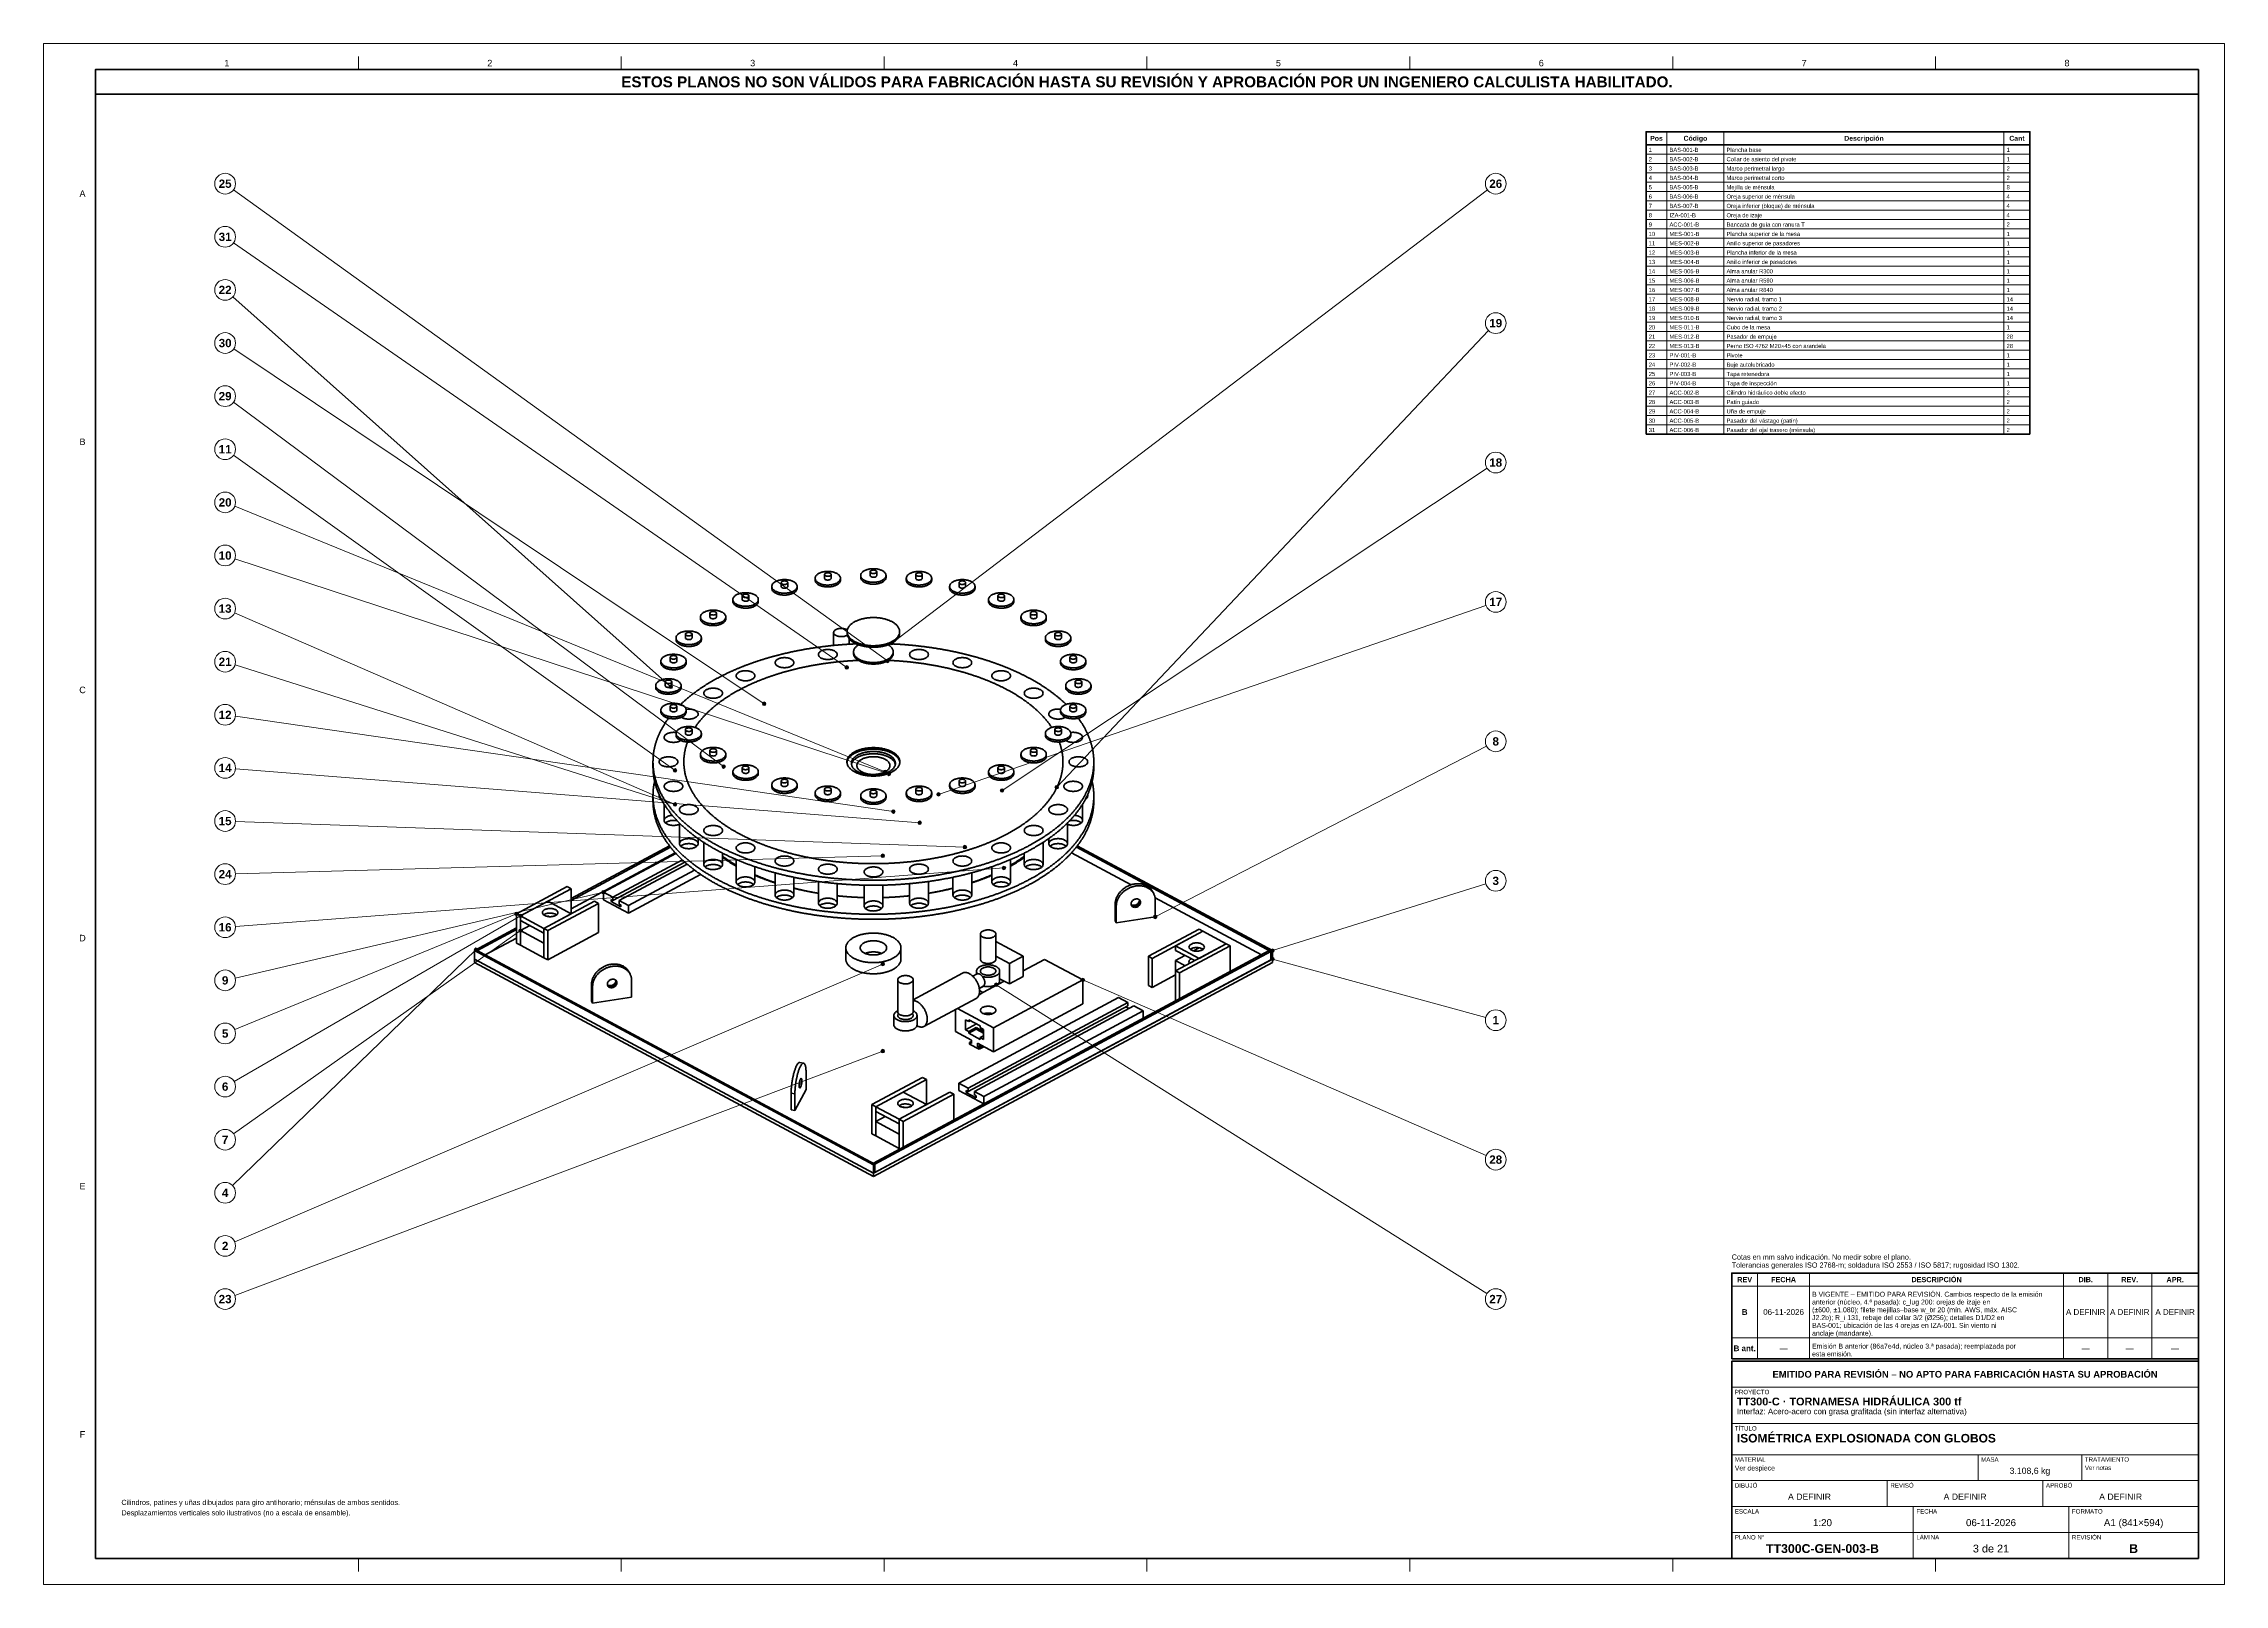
# Model space of a CAD drawing. Header units: millimetres. Extents: x 0 to 841, y 0 to 594.
import ezdxf
from ezdxf.enums import TextEntityAlignment as Align

# ---------------------------------------------------------------- set-up
doc = ezdxf.new("R2010")
doc.units = ezdxf.units.MM
for name, color, linetype, lineweight in [('ACH', 7, 'CONTINUOUS', 13), ('COTA', 7, 'CONTINUOUS', 18), ('FINA', 7, 'CONTINUOUS', 18), ('MARCO', 7, 'CONTINUOUS', 70), ('TXT', 7, 'CONTINUOUS', 25), ('VIS', 7, 'CONTINUOUS', 50)]:
    doc.layers.add(name, color=color, linetype=linetype, lineweight=lineweight)
doc.styles.add('STD', font='LiberationSans-Regular.ttf')
doc.styles.add('STDB', font='LiberationSans-Bold.ttf')

msp = doc.modelspace()

# ---------------------------------------------------------------- hatches: boundary and pattern name
at = {"layer": 'ACH'}
h = msp.add_hatch(color=7, dxfattribs=at)
h.dxf.hatch_style = 1
h.paths.add_polyline_path([(327.85, 362.89), (327.72, 363.3), (327.37, 363.56), (326.94, 363.56), (326.59, 363.3), (326.45, 362.89), (326.59, 362.48), (326.94, 362.22), (327.37, 362.22), (327.72, 362.48)])
h = msp.add_hatch(color=7, dxfattribs=at)
h.dxf.hatch_style = 1
h.paths.add_polyline_path([(310.43, 353.51), (310.3, 353.92), (309.95, 354.17), (309.51, 354.17), (309.16, 353.92), (309.03, 353.51), (309.16, 353.1), (309.51, 352.84), (309.95, 352.84), (310.3, 353.1)])
h = msp.add_hatch(color=7, dxfattribs=at)
h.dxf.hatch_style = 1
h.paths.add_polyline_path([(326.11, 356.01), (325.98, 356.42), (325.63, 356.67), (325.19, 356.67), (324.84, 356.42), (324.71, 356.01), (324.84, 355.6), (325.19, 355.34), (325.63, 355.34), (325.98, 355.6)])
h = msp.add_hatch(color=7, dxfattribs=at)
h.dxf.hatch_style = 1
h.paths.add_polyline_path([(242.55, 346.02), (242.42, 346.44), (242.07, 346.69), (241.64, 346.69), (241.29, 346.44), (241.15, 346.02), (241.29, 345.61), (241.64, 345.36), (242.07, 345.36), (242.42, 345.61)])
h = msp.add_hatch(color=7, dxfattribs=at)
h.dxf.hatch_style = 1
h.paths.add_polyline_path([(278.57, 339.49), (278.44, 339.9), (278.09, 340.15), (277.66, 340.15), (277.31, 339.9), (277.17, 339.49), (277.31, 339.08), (277.66, 338.82), (278.09, 338.82), (278.44, 339.08)])
h = msp.add_hatch(color=7, dxfattribs=at)
h.dxf.hatch_style = 1
h.paths.add_polyline_path([(244.2, 313.8), (244.07, 314.21), (243.72, 314.46), (243.29, 314.46), (242.94, 314.21), (242.8, 313.8), (242.94, 313.39), (243.29, 313.13), (243.72, 313.13), (244.07, 313.39)])
h = msp.add_hatch(color=7, dxfattribs=at)
h.dxf.hatch_style = 1
h.paths.add_polyline_path([(262.95, 315.27), (262.81, 315.68), (262.46, 315.93), (262.03, 315.93), (261.68, 315.68), (261.55, 315.27), (261.68, 314.86), (262.03, 314.6), (262.46, 314.6), (262.81, 314.86)])
h = msp.add_hatch(color=7, dxfattribs=at)
h.dxf.hatch_style = 1
h.paths.add_polyline_path([(325.21, 313.25), (325.07, 313.66), (324.72, 313.92), (324.29, 313.92), (323.94, 313.66), (323.81, 313.25), (323.94, 312.84), (324.29, 312.59), (324.72, 312.59), (325.07, 312.84)])
h = msp.add_hatch(color=7, dxfattribs=at)
h.dxf.hatch_style = 1
h.paths.add_polyline_path([(326.71, 312.45), (326.58, 312.86), (326.23, 313.11), (325.79, 313.11), (325.44, 312.86), (325.31, 312.45), (325.44, 312.03), (325.79, 311.78), (326.23, 311.78), (326.58, 312.03)])
h = msp.add_hatch(color=7, dxfattribs=at)
h.dxf.hatch_style = 1
h.paths.add_polyline_path([(345.81, 304.58), (345.68, 304.99), (345.33, 305.24), (344.9, 305.24), (344.55, 304.99), (344.41, 304.58), (344.55, 304.16), (344.9, 303.91), (345.33, 303.91), (345.68, 304.16)])
h = msp.add_hatch(color=7, dxfattribs=at)
h.dxf.hatch_style = 1
h.paths.add_polyline_path([(370.31, 306.06), (370.18, 306.47), (369.83, 306.72), (369.39, 306.72), (369.04, 306.47), (368.91, 306.06), (369.04, 305.65), (369.39, 305.39), (369.83, 305.39), (370.18, 305.65)])
h = msp.add_hatch(color=7, dxfattribs=at)
h.dxf.hatch_style = 1
h.paths.add_polyline_path([(391.43, 307.34), (391.29, 307.75), (390.94, 308), (390.51, 308), (390.16, 307.75), (390.03, 307.34), (390.16, 306.92), (390.51, 306.67), (390.94, 306.67), (391.29, 306.92)])
h = msp.add_hatch(color=7, dxfattribs=at)
h.dxf.hatch_style = 1
h.paths.add_polyline_path([(244.2, 300.68), (244.07, 301.09), (243.72, 301.34), (243.29, 301.34), (242.94, 301.09), (242.8, 300.68), (242.94, 300.26), (243.29, 300.01), (243.72, 300.01), (244.07, 300.26)])
h = msp.add_hatch(color=7, dxfattribs=at)
h.dxf.hatch_style = 1
h.paths.add_polyline_path([(244.2, 300.68), (244.07, 301.09), (243.72, 301.34), (243.29, 301.34), (242.94, 301.09), (242.8, 300.68), (242.94, 300.26), (243.29, 300.01), (243.72, 300.01), (244.07, 300.26)])
h = msp.add_hatch(color=7, dxfattribs=at)
h.dxf.hatch_style = 1
h.paths.add_polyline_path([(328.39, 297.92), (328.26, 298.33), (327.91, 298.58), (327.48, 298.58), (327.13, 298.33), (326.99, 297.92), (327.13, 297.51), (327.48, 297.25), (327.91, 297.25), (328.26, 297.51)])
h = msp.add_hatch(color=7, dxfattribs=at)
h.dxf.hatch_style = 1
h.paths.add_polyline_path([(338.55, 293.61), (338.42, 294.02), (338.07, 294.28), (337.63, 294.28), (337.28, 294.02), (337.15, 293.61), (337.28, 293.2), (337.63, 292.94), (338.07, 292.94), (338.42, 293.2)])
h = msp.add_hatch(color=7, dxfattribs=at)
h.dxf.hatch_style = 1
h.paths.add_polyline_path([(324.31, 280.89), (324.17, 281.3), (323.82, 281.56), (323.39, 281.56), (323.04, 281.3), (322.91, 280.89), (323.04, 280.48), (323.39, 280.23), (323.82, 280.23), (324.17, 280.48)])
h = msp.add_hatch(color=7, dxfattribs=at)
h.dxf.hatch_style = 1
h.paths.add_polyline_path([(355.98, 284.25), (355.85, 284.66), (355.5, 284.92), (355.06, 284.92), (354.71, 284.66), (354.58, 284.25), (354.71, 283.84), (355.06, 283.59), (355.5, 283.59), (355.85, 283.84)])
h = msp.add_hatch(color=7, dxfattribs=at)
h.dxf.hatch_style = 1
h.paths.add_polyline_path([(371.01, 276.19), (370.87, 276.6), (370.52, 276.85), (370.09, 276.85), (369.74, 276.6), (369.61, 276.19), (369.74, 275.77), (370.09, 275.52), (370.52, 275.52), (370.87, 275.77)])
h = msp.add_hatch(color=7, dxfattribs=at)
h.dxf.hatch_style = 1
h.paths.add_polyline_path([(216.62, 266.82), (216.49, 267.23), (216.14, 267.49), (215.71, 267.49), (215.36, 267.23), (215.22, 266.82), (215.36, 266.41), (215.71, 266.16), (216.14, 266.16), (216.49, 266.41)])
h = msp.add_hatch(color=7, dxfattribs=at)
h.dxf.hatch_style = 1
h.paths.add_polyline_path([(183.11, 258.51), (182.98, 258.92), (182.63, 259.18), (182.2, 259.18), (181.85, 258.92), (181.71, 258.51), (181.85, 258.1), (182.2, 257.85), (182.63, 257.85), (182.98, 258.1)])
h = msp.add_hatch(color=7, dxfattribs=at)
h.dxf.hatch_style = 1
h.paths.add_polyline_path([(184.62, 257.7), (184.48, 258.12), (184.13, 258.37), (183.7, 258.37), (183.35, 258.12), (183.22, 257.7), (183.35, 257.29), (183.7, 257.04), (184.13, 257.04), (184.48, 257.29)])
h = msp.add_hatch(color=7, dxfattribs=at)
h.dxf.hatch_style = 1
h.paths.add_polyline_path([(184.62, 252.04), (184.48, 252.45), (184.13, 252.71), (183.7, 252.71), (183.35, 252.45), (183.22, 252.04), (183.35, 251.63), (183.7, 251.37), (184.13, 251.37), (184.48, 251.63)])
h = msp.add_hatch(color=7, dxfattribs=at)
h.dxf.hatch_style = 1
h.paths.add_polyline_path([(429.4, 257.34), (429.27, 257.75), (428.92, 258.01), (428.49, 258.01), (428.14, 257.75), (428, 257.34), (428.14, 256.93), (428.49, 256.68), (428.92, 256.68), (429.27, 256.93)])
h = msp.add_hatch(color=7, dxfattribs=at)
h.dxf.hatch_style = 1
h.paths.add_polyline_path([(167.43, 244.64), (167.3, 245.05), (166.95, 245.31), (166.52, 245.31), (166.17, 245.05), (166.03, 244.64), (166.17, 244.23), (166.52, 243.98), (166.95, 243.98), (167.3, 244.23)])
h = msp.add_hatch(color=7, dxfattribs=at)
h.dxf.hatch_style = 1
h.paths.add_polyline_path([(474.57, 244.32), (474.43, 244.73), (474.08, 244.99), (473.65, 244.99), (473.3, 244.73), (473.17, 244.32), (473.3, 243.91), (473.65, 243.65), (474.08, 243.65), (474.43, 243.91)])
h = msp.add_hatch(color=7, dxfattribs=at)
h.dxf.hatch_style = 1
h.paths.add_polyline_path([(324.31, 239.16), (324.17, 239.57), (323.82, 239.82), (323.39, 239.82), (323.04, 239.57), (322.91, 239.16), (323.04, 238.75), (323.39, 238.49), (323.82, 238.49), (324.17, 238.75)])
h = msp.add_hatch(color=7, dxfattribs=at)
h.dxf.hatch_style = 1
h.paths.add_polyline_path([(474.57, 241.09), (474.43, 241.51), (474.08, 241.76), (473.65, 241.76), (473.3, 241.51), (473.17, 241.09), (473.3, 240.68), (473.65, 240.43), (474.08, 240.43), (474.43, 240.68)])
h = msp.add_hatch(color=7, dxfattribs=at)
h.dxf.hatch_style = 1
h.paths.add_polyline_path([(368.08, 231.16), (367.95, 231.57), (367.6, 231.83), (367.17, 231.83), (366.82, 231.57), (366.68, 231.16), (366.82, 230.75), (367.17, 230.5), (367.6, 230.5), (367.95, 230.75)])
h = msp.add_hatch(color=7, dxfattribs=at)
h.dxf.hatch_style = 1
h.paths.add_polyline_path([(401.44, 233.01), (401.31, 233.42), (400.96, 233.68), (400.53, 233.68), (400.18, 233.42), (400.04, 233.01), (400.18, 232.6), (400.53, 232.34), (400.96, 232.34), (401.31, 232.6)])
h = msp.add_hatch(color=7, dxfattribs=at)
h.dxf.hatch_style = 1
h.paths.add_polyline_path([(324.31, 205.6), (324.17, 206.01), (323.82, 206.26), (323.39, 206.26), (323.04, 206.01), (322.91, 205.6), (323.04, 205.19), (323.39, 204.93), (323.82, 204.93), (324.17, 205.19)])

# ---------------------------------------------------------------- linework, layer by layer
at = {"layer": 'COTA'}
for p, q in [((325.41, 356.01), (73.25, 537.66)), ((327.15, 362.89), (556.82, 537.58)), ((309.73, 353.51), (73.29, 517.25)), ((241.85, 346.02), (72.99, 496.39)), ((390.73, 307.34), (557.25, 483.34)), ((277.87, 339.49), (73.32, 476.35)), ((262.25, 315.27), (73.21, 455.71)), ((243.5, 313.8), (73.26, 435.3)), ((369.61, 306.06), (556.67, 430.29)), ((324.51, 313.25), (73.7, 415.63)), ((326.01, 312.45), (73.8, 395.42)), ((243.5, 300.68), (73.67, 374.59)), ((345.11, 304.58), (556.22, 377.44)), ((243.5, 300.68), (73.81, 354.5)), ((327.69, 297.92), (73.96, 334.66)), ((428.7, 257.34), (556.44, 323.17)), ((337.85, 293.61), (73.99, 314.45)), ((355.28, 284.25), (74, 294.15)), ((323.61, 280.89), (74, 273.92)), ((370.31, 276.19), (73.99, 253.64)), ((473.87, 244.32), (556.18, 270.06)), ((215.92, 266.82), (73.9, 233.76)), ((183.92, 257.7), (73.46, 193.91)), ((182.41, 258.51), (73.7, 213.9)), ((166.73, 244.64), (72.87, 153.74)), ((183.92, 252.04), (73.27, 173.74)), ((323.61, 239.16), (73.68, 132.05)), ((473.87, 241.09), (556.14, 218.56)), ((367.38, 231.16), (556.61, 112.13)), ((400.74, 233.01), (556.33, 165.35)), ((323.61, 205.6), (73.74, 111.41))]:
    msp.add_line(p, q, dxfattribs=at)
for centre in [(327.15, 362.89), (309.73, 353.51), (325.41, 356.01), (241.85, 346.02), (277.87, 339.49), (243.5, 313.8), (262.25, 315.27), (324.51, 313.25), (326.01, 312.45), (345.11, 304.58), (369.61, 306.06), (390.73, 307.34), (243.5, 300.68), (243.5, 300.68), (327.69, 297.92), (337.85, 293.61), (323.61, 280.89), (355.28, 284.25), (370.31, 276.19), (215.92, 266.82), (182.41, 258.51), (183.92, 257.7), (183.92, 252.04), (428.7, 257.34), (166.73, 244.64), (473.87, 244.32), (323.61, 239.16), (473.87, 241.09), (367.38, 231.16), (400.74, 233.01), (323.61, 205.6)]:
    msp.add_circle(centre, 0.7, dxfattribs=at)
at = {"layer": 'FINA'}
for p, q in [((121.38, 584), (121.38, 589)), ((222.75, 584), (222.75, 589)), ((324.12, 584), (324.12, 589)), ((425.5, 584), (425.5, 589)), ((526.88, 584), (526.88, 589)), ((628.25, 584), (628.25, 589)), ((729.62, 584), (729.62, 589)), ((626, 560), (626, 443.4)), ((648, 560), (648, 443.4)), ((756, 560), (756, 443.4)), ((618, 555), (766, 555)), ((618, 551.4), (766, 551.4)), ((618, 547.8), (766, 547.8)), ((618, 544.2), (766, 544.2)), ((618, 540.6), (766, 540.6)), ((618, 537), (766, 537)), ((618, 533.4), (766, 533.4)), ((618, 529.8), (766, 529.8)), ((618, 526.2), (766, 526.2)), ((618, 522.6), (766, 522.6)), ((618, 519), (766, 519)), ((618, 515.4), (766, 515.4)), ((618, 511.8), (766, 511.8)), ((618, 508.2), (766, 508.2)), ((618, 504.6), (766, 504.6)), ((618, 501), (766, 501)), ((618, 497.4), (766, 497.4)), ((618, 493.8), (766, 493.8)), ((618, 490.2), (766, 490.2)), ((618, 486.6), (766, 486.6)), ((618, 483), (766, 483)), ((618, 479.4), (766, 479.4)), ((618, 475.8), (766, 475.8)), ((618, 472.2), (766, 472.2)), ((618, 468.6), (766, 468.6)), ((618, 465), (766, 465)), ((618, 461.4), (766, 461.4)), ((618, 457.8), (766, 457.8)), ((618, 454.2), (766, 454.2)), ((618, 450.6), (766, 450.6)), ((618, 447), (766, 447)), ((661, 87), (661, 120)), ((681, 87), (681, 120)), ((779, 87), (779, 120)), ((796, 87), (796, 120)), ((813, 87), (813, 120)), ((651, 115), (831, 115)), ((651, 95), (831, 95)), ((651, 87), (831, 87)), ((651, 86), (831, 86)), ((651, 76), (831, 76)), ((651, 62), (831, 62)), ((651, 50), (831, 50)), ((746, 40), (746, 50)), ((786, 40), (786, 50)), ((651, 40), (831, 40)), ((711, 30), (711, 40)), ((771, 30), (771, 40)), ((651, 30), (831, 30)), ((721, 20), (721, 30)), ((781, 20), (781, 30)), ((651, 20), (831, 20)), ((721, 10), (721, 20)), ((781, 10), (781, 20)), ((121.38, 10), (121.38, 5)), ((222.75, 10), (222.75, 5)), ((324.12, 10), (324.12, 5)), ((425.5, 10), (425.5, 5)), ((526.88, 10), (526.88, 5)), ((628.25, 10), (628.25, 5)), ((729.62, 10), (729.62, 5))]:
    msp.add_line(p, q, dxfattribs=at)
msp.add_lwpolyline([(0, 0), (841, 0), (841, 594), (0, 594)], close=True, dxfattribs=at)
for centre in [(70, 540), (560, 540), (70, 519.52), (70, 499.05), (560, 486.25), (70, 478.57), (70, 458.1), (70, 437.62), (560, 432.5), (70, 417.14), (70, 396.67), (70, 376.19), (560, 378.75), (70, 355.71), (70, 335.24), (560, 325), (70, 314.76), (70, 294.29), (70, 273.81), (560, 271.25), (70, 253.33), (70, 232.86), (560, 217.5), (70, 212.38), (70, 191.9), (70, 171.43), (560, 163.75), (70, 150.95), (70, 130.48), (70, 110), (560, 110)]:
    msp.add_circle(centre, 4, dxfattribs=at)
at = {"layer": 'MARCO'}
for points in [[(20, 10), (831, 10), (831, 584), (20, 584)], [(20, 574.5), (831, 574.5), (831, 584), (20, 584)], [(651, 87), (831, 87), (831, 120), (651, 120)], [(651, 10), (831, 10), (831, 86), (651, 86)]]:
    msp.add_lwpolyline(points, close=True, dxfattribs=at)
at = {"layer": 'VIS'}
for p, q in [((618, 560), (618, 443.4)), ((766, 560), (766, 443.4)), ((618, 443.4), (766, 443.4))]:
    msp.add_line(p, q, dxfattribs=at)
msp.add_lwpolyline([(618, 555), (766, 555), (766, 560), (618, 560)], close=True, dxfattribs=at)
for points in [[(290.59, 384.75), (290.57, 385), (290.5, 385.25), (290.39, 385.48), (290.26, 385.7), (290.09, 385.9), (289.91, 386.08), (289.71, 386.24), (289.51, 386.39), (289.29, 386.53), (289.06, 386.65), (288.83, 386.76), (288.59, 386.86), (288.35, 386.95), (288.11, 387.03), (287.86, 387.1), (287.61, 387.16), (287.36, 387.21), (287.11, 387.26), (286.85, 387.3), (286.6, 387.33), (286.34, 387.35), (286.09, 387.36), (285.83, 387.37), (285.57, 387.37), (285.32, 387.36), (285.06, 387.35), (284.8, 387.33), (284.55, 387.3), (284.3, 387.26), (284.04, 387.21), (283.79, 387.16), (283.54, 387.1), (283.29, 387.03), (283.05, 386.95), (282.81, 386.86), (282.57, 386.76), (282.34, 386.65), (282.12, 386.53), (281.9, 386.39), (281.69, 386.24), (281.49, 386.08), (281.31, 385.9), (281.15, 385.7), (281.01, 385.48), (280.9, 385.25), (280.84, 385), (280.81, 384.75)], [(286.98, 386.18), (286.89, 386.42), (286.7, 386.6), (286.47, 386.73), (286.22, 386.81), (285.96, 386.85), (285.7, 386.86), (285.44, 386.85), (285.18, 386.81), (284.93, 386.73), (284.7, 386.6), (284.51, 386.42), (284.43, 386.18)], [(307.3, 387.89), (307.27, 388.14), (307.21, 388.39), (307.1, 388.62), (306.96, 388.84), (306.8, 389.04), (306.62, 389.22), (306.42, 389.38), (306.21, 389.53), (306, 389.67), (305.77, 389.79), (305.54, 389.9), (305.3, 390), (305.06, 390.09), (304.82, 390.17), (304.57, 390.24), (304.32, 390.3), (304.07, 390.35), (303.82, 390.4), (303.56, 390.44), (303.31, 390.46), (303.05, 390.49), (302.79, 390.5), (302.54, 390.51), (302.28, 390.51), (302.02, 390.5), (301.77, 390.49), (301.51, 390.46), (301.26, 390.44), (301, 390.4), (300.75, 390.35), (300.5, 390.3), (300.25, 390.24), (300, 390.17), (299.76, 390.09), (299.52, 390), (299.28, 389.9), (299.05, 389.79), (298.82, 389.67), (298.61, 389.53), (298.4, 389.38), (298.2, 389.22), (298.02, 389.04), (297.86, 388.84), (297.72, 388.62), (297.61, 388.39), (297.55, 388.14), (297.52, 387.89)], [(297.52, 387.89), (297.55, 387.63), (297.61, 387.38), (297.72, 387.14), (297.86, 386.92), (298.03, 386.72), (298.21, 386.54), (298.41, 386.37), (298.63, 386.22), (298.85, 386.09), (299.08, 385.97), (299.31, 385.86), (299.55, 385.76), (299.79, 385.67), (300.04, 385.59), (300.29, 385.52), (300.54, 385.46), (300.8, 385.41), (301.06, 385.36), (301.31, 385.33), (301.57, 385.3), (301.83, 385.28), (302.09, 385.27), (302.35, 385.26), (302.61, 385.26), (302.87, 385.27), (303.13, 385.29), (303.39, 385.31), (303.64, 385.35), (303.9, 385.39), (304.15, 385.43), (304.41, 385.49), (304.66, 385.56), (304.91, 385.63), (305.15, 385.71), (305.4, 385.81), (305.63, 385.91), (305.87, 386.03)], [(297.52, 387.89), (297.52, 387.17)], [(297.52, 387.17), (297.55, 386.91), (297.61, 386.66), (297.72, 386.42), (297.86, 386.21), (298.03, 386.01), (298.21, 385.82), (298.41, 385.66), (298.63, 385.51), (298.85, 385.37), (299.08, 385.25), (299.31, 385.14), (299.55, 385.04), (299.79, 384.95), (300.04, 384.87), (300.29, 384.8), (300.54, 384.74), (300.8, 384.69), (301.06, 384.65), (301.31, 384.61), (301.57, 384.58), (301.83, 384.56), (302.09, 384.55), (302.35, 384.54), (302.61, 384.55), (302.87, 384.56), (303.13, 384.57), (303.39, 384.6), (303.64, 384.63), (303.9, 384.67), (304.15, 384.72), (304.41, 384.77), (304.66, 384.84), (304.91, 384.91), (305.15, 385), (305.4, 385.09), (305.63, 385.2), (305.87, 385.31)], [(303.68, 389.32), (303.6, 389.56), (303.41, 389.74), (303.18, 389.86), (302.93, 389.94), (302.67, 389.99), (302.41, 390), (302.15, 389.99), (301.89, 389.94), (301.64, 389.86), (301.41, 389.74), (301.22, 389.56), (301.13, 389.32)], [(301.13, 389.32), (301.23, 389.06), (301.44, 388.88), (301.68, 388.76), (301.95, 388.68), (302.23, 388.64), (302.51, 388.64), (302.78, 388.66), (303.05, 388.73), (303.31, 388.84)], [(301.13, 389.32), (301.13, 387.89)], [(301.13, 387.89), (301.23, 387.63), (301.44, 387.44), (301.68, 387.32), (301.95, 387.25), (302.23, 387.21), (302.51, 387.2), (302.78, 387.23), (303.05, 387.29), (303.31, 387.4)], [(303.31, 388.84), (303.4, 388.89), (303.49, 388.95), (303.56, 389.03), (303.63, 389.12), (303.67, 389.21), (303.68, 389.32)], [(303.31, 387.4), (303.4, 387.46), (303.49, 387.52), (303.56, 387.6), (303.63, 387.68), (303.67, 387.78), (303.68, 387.89)], [(303.68, 389.32), (303.68, 387.89)], [(305.87, 386.03), (306.1, 386.17), (306.33, 386.32), (306.54, 386.49), (306.74, 386.67), (306.92, 386.88), (307.08, 387.11), (307.2, 387.35), (307.27, 387.61), (307.3, 387.89)], [(305.87, 385.31), (306.1, 385.45), (306.33, 385.6), (306.54, 385.77), (306.74, 385.96), (306.92, 386.16), (307.08, 386.39), (307.2, 386.63), (307.27, 386.9), (307.3, 387.17)], [(307.3, 387.89), (307.3, 387.17)], [(324.89, 388.95), (324.86, 389.2), (324.8, 389.45), (324.69, 389.69), (324.55, 389.9), (324.39, 390.1), (324.21, 390.28), (324.01, 390.45), (323.8, 390.6), (323.59, 390.73), (323.36, 390.85), (323.13, 390.97), (322.89, 391.06), (322.65, 391.15), (322.41, 391.23), (322.16, 391.3), (321.91, 391.36), (321.66, 391.42), (321.41, 391.46), (321.15, 391.5), (320.9, 391.53), (320.64, 391.55), (320.39, 391.57), (320.13, 391.57), (319.87, 391.57), (319.61, 391.57), (319.36, 391.55), (319.1, 391.53), (318.85, 391.5), (318.59, 391.46), (318.34, 391.42), (318.09, 391.36), (317.84, 391.3), (317.59, 391.23), (317.35, 391.15), (317.11, 391.06), (316.87, 390.97), (316.64, 390.85), (316.41, 390.73), (316.2, 390.6), (315.99, 390.45), (315.79, 390.28), (315.61, 390.1), (315.45, 389.9), (315.31, 389.69), (315.2, 389.45), (315.14, 389.2), (315.11, 388.95)], [(315.11, 388.95), (315.14, 388.69), (315.21, 388.44), (315.31, 388.2), (315.45, 387.99), (315.62, 387.79), (315.8, 387.6), (316, 387.44), (316.22, 387.29), (316.44, 387.15), (316.67, 387.03), (316.9, 386.92), (317.14, 386.82), (317.38, 386.73), (317.63, 386.65), (317.88, 386.58), (318.14, 386.52), (318.39, 386.47), (318.65, 386.43), (318.9, 386.39), (319.16, 386.36), (319.42, 386.34), (319.68, 386.33), (319.94, 386.33), (320.2, 386.33), (320.46, 386.34), (320.72, 386.35), (320.98, 386.38), (321.23, 386.41), (321.49, 386.45), (321.75, 386.5), (322, 386.55), (322.25, 386.62), (322.5, 386.69), (322.74, 386.78), (322.99, 386.87), (323.22, 386.98), (323.46, 387.09)], [(315.11, 388.95), (315.11, 388.23)], [(315.11, 388.23), (315.14, 387.97), (315.21, 387.72), (315.31, 387.49), (315.45, 387.27), (315.62, 387.07), (315.8, 386.89), (316, 386.72), (316.22, 386.57), (316.44, 386.44), (316.67, 386.31), (316.9, 386.2), (317.14, 386.1), (317.38, 386.02), (317.63, 385.94), (317.88, 385.87), (318.14, 385.81), (318.39, 385.75), (318.65, 385.71), (318.9, 385.67), (319.16, 385.65), (319.42, 385.63), (319.68, 385.61), (319.94, 385.61), (320.2, 385.61), (320.46, 385.62), (320.72, 385.64), (320.98, 385.66), (321.23, 385.69), (321.49, 385.73), (321.75, 385.78), (322, 385.84), (322.25, 385.9), (322.5, 385.98), (322.74, 386.06), (322.99, 386.15), (323.22, 386.26), (323.46, 386.38)], [(321.27, 390.38), (321.19, 390.63), (321, 390.81), (320.77, 390.93), (320.52, 391.01), (320.26, 391.05), (320, 391.07), (319.74, 391.05), (319.48, 391.01), (319.23, 390.93), (319, 390.81), (318.81, 390.63), (318.72, 390.38)], [(318.72, 390.38), (318.82, 390.13), (319.03, 389.94), (319.28, 389.82), (319.54, 389.74), (319.82, 389.71), (320.1, 389.7), (320.37, 389.73), (320.64, 389.79), (320.9, 389.9)], [(318.72, 390.38), (318.72, 388.95)], [(318.72, 388.95), (318.82, 388.69), (319.03, 388.51), (319.28, 388.39), (319.54, 388.31), (319.82, 388.27), (320.1, 388.27), (320.37, 388.29), (320.64, 388.36), (320.9, 388.47)], [(320.9, 389.9), (320.99, 389.95), (321.08, 390.02), (321.15, 390.09), (321.22, 390.18), (321.26, 390.28), (321.27, 390.38)], [(320.9, 388.47), (320.99, 388.52), (321.08, 388.58), (321.15, 388.66), (321.22, 388.75), (321.26, 388.84), (321.27, 388.95)], [(321.27, 390.38), (321.27, 388.95)], [(323.46, 387.09), (323.69, 387.23), (323.92, 387.38), (324.14, 387.55), (324.33, 387.74), (324.51, 387.94), (324.67, 388.17), (324.79, 388.42), (324.86, 388.68), (324.89, 388.95)], [(323.46, 386.38), (323.69, 386.51), (323.92, 386.66), (324.14, 386.83), (324.33, 387.02), (324.51, 387.23), (324.67, 387.45), (324.79, 387.7), (324.86, 387.96), (324.89, 388.23)], [(324.89, 388.95), (324.89, 388.23)], [(342.48, 387.89), (342.45, 388.14), (342.39, 388.39), (342.28, 388.62), (342.14, 388.84), (341.98, 389.04), (341.8, 389.22), (341.6, 389.38), (341.39, 389.53), (341.18, 389.67), (340.95, 389.79), (340.72, 389.9), (340.48, 390), (340.24, 390.09), (340, 390.17), (339.75, 390.24), (339.5, 390.3), (339.25, 390.35), (339, 390.4), (338.74, 390.44), (338.49, 390.46), (338.23, 390.49), (337.98, 390.5), (337.72, 390.51), (337.46, 390.51), (337.21, 390.5), (336.95, 390.49), (336.69, 390.46), (336.44, 390.44), (336.18, 390.4), (335.93, 390.35), (335.68, 390.3), (335.43, 390.24), (335.18, 390.17), (334.94, 390.09), (334.7, 390), (334.46, 389.9), (334.23, 389.79), (334, 389.67), (333.79, 389.53), (333.58, 389.38), (333.38, 389.22), (333.2, 389.04), (333.04, 388.84), (332.9, 388.62), (332.79, 388.39), (332.73, 388.14), (332.7, 387.89)], [(332.7, 387.89), (332.73, 387.63), (332.8, 387.38), (332.9, 387.14), (333.04, 386.92), (333.21, 386.72), (333.39, 386.54), (333.59, 386.37), (333.81, 386.22), (334.03, 386.09), (334.26, 385.97), (334.49, 385.86), (334.73, 385.76), (334.98, 385.67), (335.22, 385.59), (335.47, 385.52), (335.73, 385.46), (335.98, 385.41), (336.24, 385.36), (336.49, 385.33), (336.75, 385.3), (337.01, 385.28), (337.27, 385.27), (337.53, 385.26), (337.79, 385.26), (338.05, 385.27), (338.31, 385.29), (338.57, 385.31), (338.82, 385.35), (339.08, 385.39), (339.34, 385.43), (339.59, 385.49), (339.84, 385.56), (340.09, 385.63), (340.33, 385.71), (340.58, 385.81), (340.81, 385.91), (341.05, 386.03)], [(332.7, 387.89), (332.7, 387.17)], [(332.7, 387.17), (332.73, 386.91), (332.8, 386.66), (332.9, 386.42), (333.04, 386.21), (333.21, 386.01), (333.39, 385.82), (333.59, 385.66), (333.81, 385.51), (334.03, 385.37), (334.26, 385.25), (334.49, 385.14), (334.73, 385.04), (334.98, 384.95), (335.22, 384.87), (335.47, 384.8), (335.73, 384.74), (335.98, 384.69), (336.24, 384.65), (336.49, 384.61), (336.75, 384.58), (337.01, 384.56), (337.27, 384.55), (337.53, 384.54), (337.79, 384.55), (338.05, 384.56), (338.31, 384.57), (338.57, 384.6), (338.82, 384.63), (339.08, 384.67), (339.34, 384.72), (339.59, 384.77), (339.84, 384.84), (340.09, 384.91), (340.33, 385), (340.58, 385.09), (340.81, 385.2), (341.05, 385.31)], [(338.87, 389.32), (338.78, 389.56), (338.59, 389.74), (338.36, 389.86), (338.11, 389.94), (337.85, 389.99), (337.59, 390), (337.33, 389.99), (337.07, 389.94), (336.82, 389.86), (336.59, 389.74), (336.4, 389.56), (336.32, 389.32)], [(336.32, 389.32), (336.41, 389.06), (336.62, 388.88), (336.87, 388.76), (337.13, 388.68), (337.41, 388.64), (337.69, 388.64), (337.96, 388.66), (338.23, 388.73), (338.49, 388.84)], [(336.32, 389.32), (336.32, 387.89)], [(336.32, 387.89), (336.41, 387.63), (336.62, 387.44), (336.87, 387.32), (337.13, 387.25), (337.41, 387.21), (337.69, 387.2), (337.96, 387.23), (338.23, 387.29), (338.49, 387.4)], [(338.49, 388.84), (338.58, 388.89), (338.67, 388.95), (338.75, 389.03), (338.81, 389.12), (338.85, 389.21), (338.87, 389.32)], [(338.49, 387.4), (338.58, 387.46), (338.67, 387.52), (338.75, 387.6), (338.81, 387.68), (338.85, 387.78), (338.87, 387.89)], [(338.87, 389.32), (338.87, 387.89)], [(341.05, 386.03), (341.28, 386.17), (341.51, 386.32), (341.73, 386.49), (341.92, 386.67), (342.1, 386.88), (342.26, 387.11), (342.38, 387.35), (342.45, 387.61), (342.48, 387.89)], [(341.05, 385.31), (341.28, 385.45), (341.51, 385.6), (341.73, 385.77), (341.92, 385.96), (342.1, 386.16), (342.26, 386.39), (342.38, 386.63), (342.45, 386.9), (342.48, 387.17)], [(342.48, 387.89), (342.48, 387.17)], [(359.19, 384.75), (359.16, 385), (359.1, 385.25), (358.99, 385.48), (358.85, 385.7), (358.69, 385.9), (358.51, 386.08), (358.31, 386.24), (358.1, 386.39), (357.88, 386.53), (357.66, 386.65), (357.43, 386.76), (357.19, 386.86), (356.95, 386.95), (356.71, 387.03), (356.46, 387.1), (356.21, 387.16), (355.96, 387.21), (355.7, 387.26), (355.45, 387.3), (355.2, 387.33), (354.94, 387.35), (354.68, 387.36), (354.43, 387.37), (354.17, 387.37), (353.91, 387.36), (353.66, 387.35), (353.4, 387.33), (353.15, 387.3), (352.89, 387.26), (352.64, 387.21), (352.39, 387.16), (352.14, 387.1), (351.89, 387.03), (351.65, 386.95), (351.41, 386.86), (351.17, 386.76), (350.94, 386.65), (350.71, 386.53), (350.49, 386.39), (350.29, 386.24), (350.09, 386.08), (349.91, 385.9), (349.74, 385.7), (349.61, 385.48), (349.5, 385.25), (349.43, 385), (349.41, 384.75)], [(355.57, 386.18), (355.49, 386.42), (355.3, 386.6), (355.07, 386.73), (354.82, 386.81), (354.56, 386.85), (354.3, 386.86), (354.04, 386.85), (353.78, 386.81), (353.53, 386.73), (353.3, 386.6), (353.11, 386.42), (353.02, 386.18)], [(275.6, 379.69), (275.58, 379.95), (275.51, 380.19), (275.4, 380.43), (275.27, 380.64), (275.1, 380.84), (274.92, 381.02), (274.73, 381.19), (274.52, 381.34), (274.3, 381.47), (274.07, 381.6), (273.84, 381.71), (273.6, 381.81), (273.36, 381.89), (273.12, 381.97), (272.87, 382.04), (272.62, 382.11), (272.37, 382.16), (272.12, 382.2), (271.87, 382.24), (271.61, 382.27), (271.35, 382.29), (271.1, 382.31), (270.84, 382.31), (270.58, 382.31), (270.33, 382.31), (270.07, 382.29), (269.82, 382.27), (269.56, 382.24), (269.31, 382.2), (269.05, 382.16), (268.8, 382.11), (268.55, 382.04), (268.31, 381.97), (268.06, 381.89), (267.82, 381.81), (267.58, 381.71), (267.35, 381.6), (267.13, 381.47), (266.91, 381.34), (266.7, 381.19), (266.5, 381.02), (266.32, 380.84), (266.16, 380.64), (266.02, 380.43), (265.92, 380.19), (265.85, 379.95), (265.83, 379.69)], [(265.83, 379.69), (265.85, 379.43), (265.92, 379.18), (266.03, 378.95), (266.17, 378.73), (266.33, 378.53), (266.52, 378.34), (266.72, 378.18), (266.93, 378.03), (267.15, 377.89), (267.38, 377.77), (267.61, 377.66), (267.85, 377.56), (268.1, 377.47), (268.35, 377.39), (268.6, 377.32), (268.85, 377.26), (269.1, 377.21), (269.36, 377.17), (269.62, 377.13), (269.87, 377.1), (270.13, 377.08), (270.39, 377.07), (270.65, 377.07), (270.91, 377.07), (271.17, 377.08), (271.43, 377.09), (271.69, 377.12), (271.95, 377.15), (272.2, 377.19), (272.46, 377.24), (272.71, 377.3), (272.96, 377.36), (273.21, 377.43), (273.46, 377.52), (273.7, 377.61), (273.94, 377.72), (274.17, 377.83)], [(265.83, 379.69), (265.83, 378.97)], [(265.83, 378.97), (265.85, 378.71), (265.92, 378.46), (266.03, 378.23), (266.17, 378.01), (266.33, 377.81), (266.52, 377.63), (266.72, 377.46), (266.93, 377.31), (267.15, 377.18), (267.38, 377.05), (267.61, 376.94), (267.85, 376.84), (268.1, 376.76), (268.35, 376.68), (268.6, 376.61), (268.85, 376.55), (269.1, 376.5), (269.36, 376.45), (269.62, 376.42), (269.87, 376.39), (270.13, 376.37), (270.39, 376.35), (270.65, 376.35), (270.91, 376.35), (271.17, 376.36), (271.43, 376.38), (271.69, 376.4), (271.95, 376.43), (272.2, 376.47), (272.46, 376.52), (272.71, 376.58), (272.96, 376.64), (273.21, 376.72), (273.46, 376.8), (273.7, 376.9), (273.94, 377), (274.17, 377.12)], [(271.99, 381.12), (271.9, 381.37), (271.71, 381.55), (271.48, 381.67), (271.23, 381.75), (270.97, 381.79), (270.71, 381.81), (270.45, 381.79), (270.19, 381.75), (269.94, 381.67), (269.71, 381.55), (269.52, 381.37), (269.44, 381.12)], [(269.44, 381.12), (269.53, 380.87), (269.74, 380.68), (269.99, 380.56), (270.26, 380.48), (270.53, 380.45), (270.81, 380.44), (271.09, 380.47), (271.36, 380.53), (271.61, 380.64)], [(269.44, 381.12), (269.44, 379.69)], [(269.44, 379.69), (269.53, 379.43), (269.74, 379.25), (269.99, 379.13), (270.26, 379.05), (270.53, 379.01), (270.81, 379.01), (271.09, 379.04), (271.36, 379.1), (271.61, 379.21)], [(271.61, 380.64), (271.71, 380.69), (271.79, 380.76), (271.87, 380.83), (271.93, 380.92), (271.97, 381.02), (271.99, 381.12)], [(271.61, 379.21), (271.71, 379.26), (271.79, 379.32), (271.87, 379.4), (271.93, 379.49), (271.97, 379.58), (271.99, 379.69)], [(271.99, 381.12), (271.99, 379.69)], [(274.17, 377.83), (274.41, 377.97), (274.63, 378.12), (274.85, 378.29), (275.05, 378.48), (275.23, 378.68), (275.38, 378.91), (275.5, 379.16), (275.57, 379.42), (275.6, 379.69)], [(274.17, 377.12), (274.41, 377.25), (274.63, 377.41), (274.85, 377.57), (275.05, 377.76), (275.23, 377.97), (275.38, 378.19), (275.5, 378.44), (275.57, 378.7), (275.6, 378.97)], [(275.6, 379.69), (275.6, 378.97)], [(280.81, 384.75), (280.84, 384.49), (280.91, 384.24), (281.01, 384), (281.15, 383.78), (281.32, 383.58), (281.5, 383.4), (281.7, 383.24), (281.92, 383.09), (282.14, 382.95), (282.37, 382.83), (282.6, 382.72), (282.84, 382.62), (283.09, 382.53), (283.33, 382.45), (283.58, 382.38), (283.84, 382.32), (284.09, 382.27), (284.35, 382.22), (284.6, 382.19), (284.86, 382.16), (285.12, 382.14), (285.38, 382.13), (285.64, 382.12), (285.9, 382.12), (286.16, 382.13), (286.42, 382.15), (286.68, 382.17), (286.93, 382.21), (287.19, 382.25), (287.45, 382.3), (287.7, 382.35), (287.95, 382.42), (288.2, 382.49), (288.45, 382.57), (288.69, 382.67), (288.93, 382.77), (289.16, 382.89)], [(280.81, 384.75), (280.81, 384.03)], [(280.81, 384.03), (280.84, 383.77), (280.91, 383.52), (281.01, 383.28), (281.15, 383.07), (281.32, 382.87), (281.5, 382.68), (281.7, 382.52), (281.92, 382.37), (282.14, 382.23), (282.37, 382.11), (282.6, 382), (282.84, 381.9), (283.09, 381.81), (283.33, 381.73), (283.58, 381.66), (283.84, 381.6), (284.09, 381.55), (284.35, 381.51), (284.6, 381.47), (284.86, 381.44), (285.12, 381.42), (285.38, 381.41), (285.64, 381.41), (285.9, 381.41), (286.16, 381.42), (286.42, 381.43), (286.68, 381.46), (286.93, 381.49), (287.19, 381.53), (287.45, 381.58), (287.7, 381.63), (287.95, 381.7), (288.2, 381.77), (288.45, 381.86), (288.69, 381.95), (288.93, 382.06), (289.16, 382.17)], [(284.43, 386.18), (284.52, 385.92), (284.73, 385.74), (284.98, 385.62), (285.24, 385.54), (285.52, 385.5), (285.8, 385.5), (286.08, 385.53), (286.35, 385.59), (286.6, 385.7)], [(284.43, 386.18), (284.43, 384.75)], [(284.43, 384.75), (284.52, 384.49), (284.73, 384.3), (284.98, 384.18), (285.24, 384.11), (285.52, 384.07), (285.8, 384.06), (286.08, 384.09), (286.35, 384.16), (286.6, 384.26)], [(286.6, 385.7), (286.69, 385.75), (286.78, 385.82), (286.86, 385.89), (286.92, 385.98), (286.96, 386.07), (286.98, 386.18)], [(286.6, 384.26), (286.69, 384.32), (286.78, 384.38), (286.86, 384.46), (286.92, 384.54), (286.96, 384.64), (286.98, 384.75)], [(286.98, 386.18), (286.98, 384.75)], [(289.16, 382.89), (289.39, 383.03), (289.62, 383.18), (289.84, 383.35), (290.04, 383.53), (290.22, 383.74), (290.37, 383.97), (290.49, 384.21), (290.56, 384.47), (290.59, 384.75)], [(289.16, 382.17), (289.39, 382.31), (289.62, 382.46), (289.84, 382.63), (290.04, 382.82), (290.22, 383.02), (290.37, 383.25), (290.49, 383.5), (290.56, 383.76), (290.59, 384.03)], [(290.59, 384.75), (290.59, 384.03)], [(349.41, 384.75), (349.43, 384.49), (349.5, 384.24), (349.61, 384), (349.75, 383.78), (349.92, 383.58), (350.1, 383.4), (350.3, 383.24), (350.51, 383.09), (350.74, 382.95), (350.96, 382.83), (351.2, 382.72), (351.44, 382.62), (351.68, 382.53), (351.93, 382.45), (352.18, 382.38), (352.43, 382.32), (352.69, 382.27), (352.94, 382.22), (353.2, 382.19), (353.46, 382.16), (353.72, 382.14), (353.98, 382.13), (354.24, 382.12), (354.5, 382.12), (354.76, 382.13), (355.02, 382.15), (355.27, 382.17), (355.53, 382.21), (355.79, 382.25), (356.04, 382.3), (356.3, 382.35), (356.55, 382.42), (356.8, 382.49), (357.04, 382.57), (357.29, 382.67), (357.52, 382.77), (357.75, 382.89)], [(349.41, 384.75), (349.41, 384.03)], [(349.41, 384.03), (349.43, 383.77), (349.5, 383.52), (349.61, 383.28), (349.75, 383.07), (349.92, 382.87), (350.1, 382.68), (350.3, 382.52), (350.51, 382.37), (350.74, 382.23), (350.96, 382.11), (351.2, 382), (351.44, 381.9), (351.68, 381.81), (351.93, 381.73), (352.18, 381.66), (352.43, 381.6), (352.69, 381.55), (352.94, 381.51), (353.2, 381.47), (353.46, 381.44), (353.72, 381.42), (353.98, 381.41), (354.24, 381.41), (354.5, 381.41), (354.76, 381.42), (355.02, 381.43), (355.27, 381.46), (355.53, 381.49), (355.79, 381.53), (356.04, 381.58), (356.3, 381.63), (356.55, 381.7), (356.8, 381.77), (357.04, 381.86), (357.29, 381.95), (357.52, 382.06), (357.75, 382.17)], [(353.02, 386.18), (353.12, 385.92), (353.32, 385.74), (353.57, 385.62), (353.84, 385.54), (354.12, 385.5), (354.4, 385.5), (354.67, 385.53), (354.94, 385.59), (355.2, 385.7)], [(353.02, 386.18), (353.02, 384.75)], [(353.02, 384.75), (353.12, 384.49), (353.32, 384.3), (353.57, 384.18), (353.84, 384.11), (354.12, 384.07), (354.4, 384.06), (354.67, 384.09), (354.94, 384.16), (355.2, 384.26)], [(355.2, 385.7), (355.29, 385.75), (355.38, 385.82), (355.45, 385.89), (355.52, 385.98), (355.56, 386.07), (355.57, 386.18)], [(355.2, 384.26), (355.29, 384.32), (355.38, 384.38), (355.45, 384.46), (355.52, 384.54), (355.56, 384.64), (355.57, 384.75)], [(355.57, 386.18), (355.57, 384.75)], [(357.75, 382.89), (357.99, 383.03), (358.22, 383.18), (358.43, 383.35), (358.63, 383.53), (358.81, 383.74), (358.97, 383.97), (359.08, 384.21), (359.16, 384.47), (359.19, 384.75)], [(357.75, 382.17), (357.99, 382.31), (358.22, 382.46), (358.43, 382.63), (358.63, 382.82), (358.81, 383.02), (358.97, 383.25), (359.08, 383.5), (359.16, 383.76), (359.19, 384.03)], [(359.19, 384.75), (359.19, 384.03)], [(374.17, 379.69), (374.15, 379.95), (374.08, 380.19), (373.98, 380.43), (373.84, 380.64), (373.68, 380.84), (373.5, 381.02), (373.3, 381.19), (373.09, 381.34), (372.87, 381.47), (372.65, 381.6), (372.42, 381.71), (372.18, 381.81), (371.94, 381.89), (371.69, 381.97), (371.45, 382.04), (371.2, 382.11), (370.95, 382.16), (370.69, 382.2), (370.44, 382.24), (370.18, 382.27), (369.93, 382.29), (369.67, 382.31), (369.42, 382.31), (369.16, 382.31), (368.9, 382.31), (368.65, 382.29), (368.39, 382.27), (368.13, 382.24), (367.88, 382.2), (367.63, 382.16), (367.38, 382.11), (367.13, 382.04), (366.88, 381.97), (366.64, 381.89), (366.4, 381.81), (366.16, 381.71), (365.93, 381.6), (365.7, 381.47), (365.48, 381.34), (365.27, 381.19), (365.08, 381.02), (364.9, 380.84), (364.73, 380.64), (364.6, 380.43), (364.49, 380.19), (364.42, 379.95), (364.4, 379.69)], [(364.4, 379.69), (364.42, 379.43), (364.49, 379.18), (364.6, 378.95), (364.74, 378.73), (364.91, 378.53), (365.09, 378.34), (365.29, 378.18), (365.5, 378.03), (365.72, 377.89), (365.95, 377.77), (366.19, 377.66), (366.43, 377.56), (366.67, 377.47), (366.92, 377.39), (367.17, 377.32), (367.42, 377.26), (367.68, 377.21), (367.93, 377.17), (368.19, 377.13), (368.45, 377.1), (368.71, 377.08), (368.97, 377.07), (369.23, 377.07), (369.49, 377.07), (369.74, 377.08), (370, 377.09), (370.26, 377.12), (370.52, 377.15), (370.78, 377.19), (371.03, 377.24), (371.29, 377.3), (371.54, 377.36), (371.79, 377.43), (372.03, 377.52), (372.27, 377.61), (372.51, 377.72), (372.74, 377.83)], [(364.4, 379.69), (364.4, 378.97)], [(364.4, 378.97), (364.42, 378.71), (364.49, 378.46), (364.6, 378.23), (364.74, 378.01), (364.91, 377.81), (365.09, 377.63), (365.29, 377.46), (365.5, 377.31), (365.72, 377.18), (365.95, 377.05), (366.19, 376.94), (366.43, 376.84), (366.67, 376.76), (366.92, 376.68), (367.17, 376.61), (367.42, 376.55), (367.68, 376.5), (367.93, 376.45), (368.19, 376.42), (368.45, 376.39), (368.71, 376.37), (368.97, 376.35), (369.23, 376.35), (369.49, 376.35), (369.74, 376.36), (370, 376.38), (370.26, 376.4), (370.52, 376.43), (370.78, 376.47), (371.03, 376.52), (371.29, 376.58), (371.54, 376.64), (371.79, 376.72), (372.03, 376.8), (372.27, 376.9), (372.51, 377), (372.74, 377.12)], [(370.56, 381.12), (370.48, 381.37), (370.29, 381.55), (370.06, 381.67), (369.81, 381.75), (369.55, 381.79), (369.29, 381.81), (369.03, 381.79), (368.77, 381.75), (368.52, 381.67), (368.29, 381.55), (368.1, 381.37), (368.01, 381.12)], [(368.01, 381.12), (368.11, 380.87), (368.31, 380.68), (368.56, 380.56), (368.83, 380.48), (369.11, 380.45), (369.38, 380.44), (369.66, 380.47), (369.93, 380.53), (370.19, 380.64)], [(368.01, 381.12), (368.01, 379.69)], [(368.01, 379.69), (368.11, 379.43), (368.31, 379.25), (368.56, 379.13), (368.83, 379.05), (369.11, 379.01), (369.38, 379.01), (369.66, 379.04), (369.93, 379.1), (370.19, 379.21)], [(370.19, 380.64), (370.28, 380.69), (370.37, 380.76), (370.44, 380.83), (370.5, 380.92), (370.55, 381.02), (370.56, 381.12)], [(370.19, 379.21), (370.28, 379.26), (370.37, 379.32), (370.44, 379.4), (370.5, 379.49), (370.55, 379.58), (370.56, 379.69)], [(370.56, 381.12), (370.56, 379.69)], [(372.74, 377.83), (372.98, 377.97), (373.21, 378.12), (373.42, 378.29), (373.62, 378.48), (373.8, 378.68), (373.95, 378.91), (374.07, 379.16), (374.15, 379.42), (374.17, 379.69)], [(372.74, 377.12), (372.98, 377.25), (373.21, 377.41), (373.42, 377.57), (373.62, 377.76), (373.8, 377.97), (373.95, 378.19), (374.07, 378.44), (374.15, 378.7), (374.17, 378.97)], [(374.17, 379.69), (374.17, 378.97)], [(263.08, 372.97), (263.06, 373.22), (262.99, 373.47), (262.89, 373.71), (262.75, 373.92), (262.59, 374.12), (262.41, 374.3), (262.21, 374.47), (262, 374.62), (261.78, 374.75), (261.56, 374.87), (261.32, 374.99), (261.09, 375.08), (260.85, 375.17), (260.6, 375.25), (260.36, 375.32), (260.11, 375.38), (259.86, 375.44), (259.6, 375.48), (259.35, 375.52), (259.09, 375.55), (258.84, 375.57), (258.58, 375.59), (258.32, 375.59), (258.07, 375.59), (257.81, 375.59), (257.55, 375.57), (257.3, 375.55), (257.04, 375.52), (256.79, 375.48), (256.54, 375.44), (256.29, 375.38), (256.04, 375.32), (255.79, 375.25), (255.55, 375.17), (255.3, 375.08), (255.07, 374.99), (254.84, 374.87), (254.61, 374.75), (254.39, 374.62), (254.18, 374.47), (253.99, 374.3), (253.8, 374.12), (253.64, 373.92), (253.51, 373.71), (253.4, 373.47), (253.33, 373.22), (253.31, 372.97)], [(253.31, 372.97), (253.33, 372.71), (253.4, 372.46), (253.51, 372.23), (253.65, 372.01), (253.81, 371.81), (254, 371.62), (254.2, 371.46), (254.41, 371.31), (254.63, 371.17), (254.86, 371.05), (255.1, 370.94), (255.34, 370.84), (255.58, 370.75), (255.83, 370.67), (256.08, 370.6), (256.33, 370.54), (256.59, 370.49), (256.84, 370.45), (257.1, 370.41), (257.36, 370.38), (257.62, 370.36), (257.88, 370.35), (258.13, 370.35), (258.39, 370.35), (258.65, 370.36), (258.91, 370.37), (259.17, 370.4), (259.43, 370.43), (259.69, 370.47), (259.94, 370.52), (260.19, 370.57), (260.45, 370.64), (260.69, 370.71), (260.94, 370.8), (261.18, 370.89), (261.42, 371), (261.65, 371.11)], [(253.31, 372.97), (253.31, 372.25)], [(253.31, 372.25), (253.33, 371.99), (253.4, 371.74), (253.51, 371.51), (253.65, 371.29), (253.81, 371.09), (254, 370.91), (254.2, 370.74), (254.41, 370.59), (254.63, 370.46), (254.86, 370.33), (255.1, 370.22), (255.34, 370.12), (255.58, 370.04), (255.83, 369.96), (256.08, 369.89), (256.33, 369.83), (256.59, 369.77), (256.84, 369.73), (257.1, 369.7), (257.36, 369.67), (257.62, 369.65), (257.88, 369.63), (258.13, 369.63), (258.39, 369.63), (258.65, 369.64), (258.91, 369.66), (259.17, 369.68), (259.43, 369.71), (259.69, 369.75), (259.94, 369.8), (260.19, 369.86), (260.45, 369.92), (260.69, 370), (260.94, 370.08), (261.18, 370.18), (261.42, 370.28), (261.65, 370.4)], [(259.47, 374.4), (259.39, 374.65), (259.2, 374.83), (258.97, 374.95), (258.72, 375.03), (258.46, 375.07), (258.2, 375.09), (257.93, 375.07), (257.68, 375.03), (257.43, 374.95), (257.19, 374.83), (257.01, 374.65), (256.92, 374.4)], [(256.92, 374.4), (257.01, 374.15), (257.22, 373.96), (257.47, 373.84), (257.74, 373.76), (258.01, 373.73), (258.29, 373.72), (258.57, 373.75), (258.84, 373.81), (259.1, 373.92)], [(256.92, 374.4), (256.92, 372.97)], [(256.92, 372.97), (257.01, 372.71), (257.22, 372.53), (257.47, 372.41), (257.74, 372.33), (258.01, 372.29), (258.29, 372.29), (258.57, 372.32), (258.84, 372.38), (259.1, 372.49)], [(259.1, 373.92), (259.19, 373.97), (259.27, 374.04), (259.35, 374.11), (259.41, 374.2), (259.46, 374.3), (259.47, 374.4)], [(259.1, 372.49), (259.19, 372.54), (259.27, 372.6), (259.35, 372.68), (259.41, 372.77), (259.46, 372.86), (259.47, 372.97)], [(259.47, 374.4), (259.47, 372.97)], [(261.65, 371.11), (261.89, 371.25), (262.12, 371.4), (262.33, 371.57), (262.53, 371.76), (262.71, 371.96), (262.86, 372.19), (262.98, 372.44), (263.06, 372.7), (263.08, 372.97)], [(261.65, 370.4), (261.89, 370.53), (262.12, 370.69), (262.33, 370.85), (262.53, 371.04), (262.71, 371.25), (262.86, 371.47), (262.98, 371.72), (263.06, 371.98), (263.08, 372.25)], [(263.08, 372.97), (263.08, 372.25)], [(330.12, 367.3), (330.1, 367.56), (330.07, 367.82), (330.01, 368.07), (329.94, 368.31), (329.84, 368.55), (329.73, 368.78), (329.6, 369.01), (329.46, 369.22), (329.31, 369.43), (329.14, 369.63), (328.97, 369.82), (328.78, 370), (328.59, 370.17), (328.4, 370.33), (328.19, 370.49), (327.98, 370.64), (327.77, 370.78), (327.55, 370.92), (327.33, 371.05), (327.1, 371.17), (326.87, 371.29), (326.64, 371.4), (326.4, 371.51), (326.17, 371.61), (325.93, 371.7), (325.69, 371.79), (325.45, 371.88), (325.2, 371.96), (324.95, 372.04), (324.71, 372.11), (324.46, 372.18), (324.21, 372.24), (323.96, 372.3), (323.71, 372.36), (323.46, 372.41), (323.2, 372.45), (322.95, 372.5), (322.69, 372.54), (322.44, 372.57), (322.18, 372.61), (321.93, 372.63), (321.67, 372.66), (321.41, 372.68), (321.16, 372.7), (320.9, 372.71), (320.64, 372.72), (320.39, 372.73), (320.13, 372.73), (319.87, 372.73), (319.61, 372.73), (319.36, 372.72), (319.1, 372.71), (318.84, 372.7), (318.59, 372.68), (318.33, 372.66), (318.07, 372.63), (317.82, 372.61), (317.56, 372.57), (317.31, 372.54), (317.05, 372.5), (316.8, 372.45), (316.54, 372.41), (316.29, 372.36), (316.04, 372.3), (315.79, 372.24), (315.54, 372.18), (315.29, 372.11), (315.05, 372.04), (314.8, 371.96), (314.55, 371.88), (314.31, 371.79), (314.07, 371.7), (313.83, 371.61), (313.6, 371.51), (313.36, 371.4), (313.13, 371.29), (312.9, 371.17), (312.67, 371.05), (312.45, 370.92), (312.23, 370.78), (312.02, 370.64), (311.81, 370.49), (311.6, 370.33), (311.41, 370.17), (311.22, 370), (311.03, 369.82), (310.86, 369.63), (310.69, 369.43), (310.54, 369.22), (310.4, 369.01), (310.27, 368.78), (310.16, 368.55), (310.06, 368.31), (309.99, 368.07), (309.93, 367.82), (309.9, 367.56), (309.88, 367.3)], [(386.69, 372.97), (386.67, 373.22), (386.6, 373.47), (386.49, 373.71), (386.36, 373.92), (386.2, 374.12), (386.01, 374.3), (385.82, 374.47), (385.61, 374.62), (385.39, 374.75), (385.16, 374.87), (384.93, 374.99), (384.7, 375.08), (384.45, 375.17), (384.21, 375.25), (383.96, 375.32), (383.71, 375.38), (383.46, 375.44), (383.21, 375.48), (382.96, 375.52), (382.7, 375.55), (382.45, 375.57), (382.19, 375.59), (381.93, 375.59), (381.68, 375.59), (381.42, 375.59), (381.16, 375.57), (380.91, 375.55), (380.65, 375.52), (380.4, 375.48), (380.14, 375.44), (379.89, 375.38), (379.64, 375.32), (379.4, 375.25), (379.15, 375.17), (378.91, 375.08), (378.68, 374.99), (378.44, 374.87), (378.22, 374.75), (378, 374.62), (377.79, 374.47), (377.59, 374.3), (377.41, 374.12), (377.25, 373.92), (377.11, 373.71), (377.01, 373.47), (376.94, 373.22), (376.92, 372.97)], [(376.92, 372.97), (376.94, 372.71), (377.01, 372.46), (377.12, 372.23), (377.26, 372.01), (377.42, 371.81), (377.61, 371.62), (377.81, 371.46), (378.02, 371.31), (378.24, 371.17), (378.47, 371.05), (378.7, 370.94), (378.94, 370.84), (379.19, 370.75), (379.44, 370.67), (379.69, 370.6), (379.94, 370.54), (380.19, 370.49), (380.45, 370.45), (380.71, 370.41), (380.96, 370.38), (381.22, 370.36), (381.48, 370.35), (381.74, 370.35), (382, 370.35), (382.26, 370.36), (382.52, 370.37), (382.78, 370.4), (383.04, 370.43), (383.29, 370.47), (383.55, 370.52), (383.8, 370.57), (384.05, 370.64), (384.3, 370.71), (384.55, 370.8), (384.79, 370.89), (385.03, 371), (385.26, 371.11)], [(376.92, 372.97), (376.92, 372.25)], [(376.92, 372.25), (376.94, 371.99), (377.01, 371.74), (377.12, 371.51), (377.26, 371.29), (377.42, 371.09), (377.61, 370.91), (377.81, 370.74), (378.02, 370.59), (378.24, 370.46), (378.47, 370.33), (378.7, 370.22), (378.94, 370.12), (379.19, 370.04), (379.44, 369.96), (379.69, 369.89), (379.94, 369.83), (380.19, 369.77), (380.45, 369.73), (380.71, 369.7), (380.96, 369.67), (381.22, 369.65), (381.48, 369.63), (381.74, 369.63), (382, 369.63), (382.26, 369.64), (382.52, 369.66), (382.78, 369.68), (383.04, 369.71), (383.29, 369.75), (383.55, 369.8), (383.8, 369.86), (384.05, 369.92), (384.3, 370), (384.55, 370.08), (384.79, 370.18), (385.03, 370.28), (385.26, 370.4)], [(383.08, 374.4), (382.99, 374.65), (382.81, 374.83), (382.57, 374.95), (382.32, 375.03), (382.07, 375.07), (381.8, 375.09), (381.54, 375.07), (381.28, 375.03), (381.03, 374.95), (380.8, 374.83), (380.61, 374.65), (380.53, 374.4)], [(380.53, 374.4), (380.62, 374.15), (380.83, 373.96), (381.08, 373.84), (381.35, 373.76), (381.62, 373.73), (381.9, 373.72), (382.18, 373.75), (382.45, 373.81), (382.71, 373.92)], [(380.53, 374.4), (380.53, 372.97)], [(380.53, 372.97), (380.62, 372.71), (380.83, 372.53), (381.08, 372.41), (381.35, 372.33), (381.62, 372.29), (381.9, 372.29), (382.18, 372.32), (382.45, 372.38), (382.71, 372.49)], [(382.71, 373.92), (382.8, 373.97), (382.88, 374.04), (382.96, 374.11), (383.02, 374.2), (383.06, 374.3), (383.08, 374.4)], [(382.71, 372.49), (382.8, 372.54), (382.88, 372.6), (382.96, 372.68), (383.02, 372.77), (383.06, 372.86), (383.08, 372.97)], [(383.08, 374.4), (383.08, 372.97)], [(385.26, 371.11), (385.5, 371.25), (385.72, 371.4), (385.94, 371.57), (386.14, 371.76), (386.32, 371.96), (386.47, 372.19), (386.59, 372.44), (386.67, 372.7), (386.69, 372.97)], [(385.26, 370.4), (385.5, 370.53), (385.72, 370.69), (385.94, 370.85), (386.14, 371.04), (386.32, 371.25), (386.47, 371.47), (386.59, 371.72), (386.67, 371.98), (386.69, 372.25)], [(386.69, 372.97), (386.69, 372.25)], [(253.67, 364.92), (253.64, 365.18), (253.58, 365.43), (253.47, 365.66), (253.33, 365.88), (253.17, 366.07), (252.99, 366.26), (252.79, 366.42), (252.58, 366.57), (252.36, 366.71), (252.14, 366.83), (251.91, 366.94), (251.67, 367.04), (251.43, 367.13), (251.19, 367.21), (250.94, 367.28), (250.69, 367.34), (250.44, 367.39), (250.18, 367.44), (249.93, 367.47), (249.68, 367.5), (249.42, 367.52), (249.16, 367.54), (248.91, 367.55), (248.65, 367.55), (248.39, 367.54), (248.14, 367.52), (247.88, 367.5), (247.63, 367.47), (247.37, 367.44), (247.12, 367.39), (246.87, 367.34), (246.62, 367.28), (246.37, 367.21), (246.13, 367.13), (245.89, 367.04), (245.65, 366.94), (245.42, 366.83), (245.19, 366.71), (244.97, 366.57), (244.77, 366.42), (244.57, 366.26), (244.39, 366.07), (244.22, 365.88), (244.09, 365.66), (243.98, 365.43), (243.91, 365.18), (243.89, 364.92)], [(243.89, 364.92), (243.91, 364.66), (243.98, 364.41), (244.09, 364.18), (244.23, 363.96), (244.4, 363.76), (244.58, 363.58), (244.78, 363.41), (244.99, 363.26), (245.22, 363.13), (245.44, 363), (245.68, 362.89), (245.92, 362.79), (246.16, 362.71), (246.41, 362.63), (246.66, 362.56), (246.91, 362.5), (247.17, 362.44), (247.42, 362.4), (247.68, 362.37), (247.94, 362.34), (248.2, 362.32), (248.46, 362.3), (248.72, 362.3), (248.98, 362.3), (249.24, 362.31), (249.5, 362.33), (249.75, 362.35), (250.01, 362.38), (250.27, 362.42), (250.52, 362.47), (250.78, 362.53), (251.03, 362.59), (251.28, 362.67), (251.52, 362.75), (251.76, 362.85), (252, 362.95), (252.23, 363.07)], [(243.89, 364.92), (243.89, 364.21)], [(243.89, 364.21), (243.91, 363.95), (243.98, 363.7), (244.09, 363.46), (244.23, 363.24), (244.4, 363.04), (244.58, 362.86), (244.78, 362.69), (244.99, 362.54), (245.22, 362.41), (245.44, 362.29), (245.68, 362.18), (245.92, 362.08), (246.16, 361.99), (246.41, 361.91), (246.66, 361.84), (246.91, 361.78), (247.17, 361.73), (247.42, 361.68), (247.68, 361.65), (247.94, 361.62), (248.2, 361.6), (248.46, 361.59), (248.72, 361.58), (248.98, 361.58), (249.24, 361.59), (249.5, 361.61), (249.75, 361.63), (250.01, 361.67), (250.27, 361.71), (250.52, 361.75), (250.78, 361.81), (251.03, 361.88), (251.28, 361.95), (251.52, 362.03), (251.76, 362.13), (252, 362.23), (252.23, 362.35)], [(313.42, 362.61), (313.16, 362.59), (312.91, 362.58), (312.65, 362.57), (312.4, 362.56), (312.14, 362.55), (311.89, 362.53), (311.63, 362.52), (311.38, 362.51), (311.12, 362.49), (310.87, 362.48), (310.61, 362.46), (310.36, 362.45), (310.1, 362.43), (309.85, 362.42), (309.59, 362.4), (309.34, 362.38), (309.08, 362.36), (308.83, 362.35), (308.57, 362.33), (308.32, 362.31), (308.06, 362.29), (307.81, 362.27), (307.55, 362.25), (307.3, 362.23), (307.04, 362.21), (306.79, 362.19), (306.53, 362.17), (306.28, 362.14), (306.02, 362.12), (305.77, 362.1), (305.51, 362.07), (305.26, 362.05), (305, 362.03), (304.75, 362), (304.5, 361.98), (304.24, 361.95), (303.99, 361.93), (303.73, 361.9), (303.48, 361.87), (303.22, 361.84), (302.97, 361.82), (302.72, 361.79), (302.46, 361.76), (302.21, 361.73), (301.95, 361.7), (301.7, 361.67), (301.45, 361.64), (301.19, 361.61), (300.94, 361.58), (300.69, 361.55), (300.43, 361.52), (300.18, 361.48), (299.92, 361.45), (299.67, 361.42), (299.42, 361.38), (299.16, 361.35), (298.91, 361.32), (298.66, 361.28), (298.41, 361.25), (298.15, 361.21), (297.9, 361.17), (297.65, 361.14), (297.39, 361.1), (297.14, 361.06), (296.89, 361.02), (296.63, 360.98), (296.38, 360.95), (296.13, 360.91), (295.88, 360.87), (295.62, 360.83), (295.37, 360.79), (295.12, 360.74), (294.87, 360.7), (294.62, 360.66), (294.36, 360.62), (294.11, 360.57), (293.86, 360.53), (293.61, 360.49), (293.36, 360.44), (293.1, 360.4), (292.85, 360.35), (292.6, 360.31), (292.35, 360.26), (292.1, 360.21), (291.85, 360.17), (291.6, 360.12), (291.35, 360.07), (291.09, 360.02), (290.84, 359.97), (290.59, 359.92), (290.34, 359.87), (290.09, 359.82), (289.84, 359.77), (289.59, 359.72), (289.34, 359.67), (289.09, 359.62), (288.84, 359.57), (288.59, 359.51), (288.34, 359.46), (288.09, 359.4), (287.84, 359.35), (287.59, 359.29), (287.34, 359.24), (287.09, 359.18), (286.84, 359.13), (286.59, 359.07), (286.34, 359.01), (286.09, 358.95), (285.85, 358.9), (285.6, 358.84), (285.35, 358.78), (285.1, 358.72), (284.85, 358.66), (284.6, 358.6), (284.36, 358.54), (284.11, 358.47), (283.86, 358.41), (283.61, 358.35), (283.36, 358.29), (283.12, 358.22), (282.87, 358.16), (282.62, 358.09), (282.37, 358.03), (282.13, 357.96), (281.88, 357.9), (281.63, 357.83), (281.39, 357.76), (281.14, 357.69), (280.89, 357.63), (280.65, 357.56), (280.4, 357.49), (280.16, 357.42), (279.91, 357.35), (279.66, 357.28), (279.42, 357.21), (279.17, 357.13), (278.93, 357.06), (278.68, 356.99), (278.44, 356.92), (278.19, 356.84), (277.95, 356.77), (277.7, 356.69), (277.46, 356.62), (277.22, 356.54), (276.97, 356.46), (276.73, 356.39), (276.49, 356.31), (276.24, 356.23), (276, 356.15), (275.76, 356.07), (275.51, 355.99), (275.27, 355.91), (275.03, 355.83), (274.79, 355.75), (274.54, 355.67), (274.3, 355.59), (274.06, 355.5), (273.82, 355.42), (273.58, 355.34), (273.34, 355.25), (273.09, 355.17), (272.85, 355.08), (272.61, 354.99), (272.37, 354.91), (272.13, 354.82), (271.89, 354.73), (271.65, 354.64), (271.41, 354.55), (271.17, 354.46), (270.94, 354.37), (270.7, 354.28), (270.46, 354.19), (270.22, 354.1), (269.98, 354), (269.74, 353.91), (269.51, 353.82), (269.27, 353.72), (269.03, 353.63), (268.79, 353.53), (268.56, 353.44), (268.32, 353.34), (268.08, 353.24), (267.85, 353.14), (267.61, 353.04), (267.38, 352.94), (267.14, 352.84), (266.91, 352.74), (266.67, 352.64), (266.44, 352.54), (266.2, 352.44), (265.97, 352.34), (265.73, 352.23), (265.5, 352.13), (265.27, 352.02), (265.04, 351.92), (264.8, 351.81), (264.57, 351.7), (264.34, 351.6), (264.11, 351.49), (263.88, 351.38), (263.65, 351.27), (263.41, 351.16), (263.18, 351.05), (262.95, 350.94), (262.72, 350.83), (262.49, 350.71), (262.27, 350.6), (262.04, 350.49), (261.81, 350.37), (261.58, 350.26), (261.35, 350.14), (261.13, 350.02), (260.9, 349.91), (260.67, 349.79), (260.45, 349.67), (260.22, 349.55), (259.99, 349.43), (259.77, 349.31), (259.54, 349.19), (259.32, 349.06), (259.1, 348.94), (258.87, 348.82), (258.65, 348.69), (258.43, 348.57), (258.2, 348.44), (257.98, 348.31), (257.76, 348.19), (257.54, 348.06), (257.32, 347.93), (257.1, 347.8), (256.88, 347.67), (256.66, 347.54), (256.44, 347.41), (256.22, 347.27), (256, 347.14), (255.78, 347.01), (255.57, 346.87), (255.35, 346.74), (255.13, 346.6), (254.92, 346.46), (254.7, 346.32), (254.49, 346.19), (254.28, 346.05), (254.06, 345.9), (253.85, 345.76), (253.64, 345.62), (253.42, 345.48), (253.21, 345.34), (253, 345.19), (252.79, 345.05), (252.58, 344.9), (252.37, 344.75), (252.16, 344.6), (251.96, 344.46), (251.75, 344.31), (251.54, 344.16), (251.34, 344.01), (251.13, 343.85), (250.92, 343.7), (250.72, 343.55), (250.52, 343.39), (250.31, 343.24), (250.11, 343.08), (249.91, 342.92), (249.71, 342.77), (249.51, 342.61), (249.31, 342.45), (249.11, 342.29), (248.91, 342.13), (248.71, 341.96), (248.52, 341.8), (248.32, 341.64), (248.13, 341.47), (247.93, 341.3), (247.74, 341.14), (247.55, 340.97), (247.35, 340.8), (247.16, 340.63), (246.97, 340.46), (246.78, 340.29), (246.59, 340.12), (246.41, 339.94), (246.22, 339.77), (246.03, 339.59), (245.85, 339.42), (245.67, 339.24)], [(250.05, 366.36), (249.97, 366.6), (249.78, 366.78), (249.55, 366.9), (249.3, 366.98), (249.04, 367.03), (248.78, 367.04), (248.52, 367.03), (248.26, 366.98), (248.01, 366.9), (247.78, 366.78), (247.59, 366.6), (247.5, 366.36)], [(247.5, 366.36), (247.6, 366.1), (247.8, 365.92), (248.05, 365.79), (248.32, 365.72), (248.6, 365.68), (248.88, 365.67), (249.15, 365.7), (249.42, 365.77), (249.68, 365.87)], [(247.5, 366.36), (247.5, 364.92)], [(247.5, 364.92), (247.6, 364.67), (247.8, 364.48), (248.05, 364.36), (248.32, 364.28), (248.6, 364.24), (248.88, 364.24), (249.15, 364.27), (249.42, 364.33), (249.68, 364.44)], [(249.68, 365.87), (249.77, 365.93), (249.86, 365.99), (249.93, 366.07), (250, 366.15), (250.04, 366.25), (250.05, 366.36)], [(249.68, 364.44), (249.77, 364.49), (249.86, 364.56), (249.93, 364.63), (250, 364.72), (250.04, 364.82), (250.05, 364.92)], [(250.05, 366.36), (250.05, 364.92)], [(252.23, 363.07), (252.47, 363.2), (252.7, 363.36), (252.91, 363.52), (253.11, 363.71), (253.29, 363.92), (253.45, 364.14), (253.56, 364.39), (253.64, 364.65), (253.67, 364.92)], [(252.23, 362.35), (252.47, 362.49), (252.7, 362.64), (252.91, 362.81), (253.11, 362.99), (253.29, 363.2), (253.45, 363.43), (253.56, 363.67), (253.64, 363.93), (253.67, 364.21)], [(253.67, 364.92), (253.67, 364.21)], [(309.96, 367.96), (309.73, 368.1), (309.49, 368.21), (309.24, 368.31), (308.99, 368.39), (308.73, 368.45), (308.47, 368.5), (308.21, 368.54), (307.94, 368.56), (307.68, 368.57), (307.41, 368.56), (307.15, 368.55), (306.88, 368.52), (306.62, 368.47), (306.36, 368.42), (306.1, 368.34), (305.85, 368.25), (305.61, 368.15), (305.38, 368.02), (305.16, 367.86), (304.96, 367.68), (304.8, 367.47), (304.69, 367.23), (304.65, 366.97)], [(304.65, 366.97), (304.69, 366.71), (304.8, 366.47), (304.96, 366.26), (305.16, 366.08), (305.38, 365.93), (305.61, 365.8), (305.85, 365.69), (306.1, 365.6), (306.36, 365.53), (306.62, 365.47), (306.88, 365.42), (307.14, 365.39), (307.41, 365.38), (307.68, 365.37), (307.94, 365.38), (308.21, 365.4), (308.47, 365.44), (308.73, 365.49), (308.99, 365.55), (309.24, 365.63), (309.49, 365.73), (309.73, 365.84)], [(304.65, 366.97), (304.65, 361.99)], [(309.73, 365.84), (309.77, 365.86), (309.81, 365.89), (309.86, 365.91), (309.9, 365.94), (309.94, 365.97), (309.98, 365.99)], [(309.88, 367.3), (309.9, 367.05), (309.93, 366.79), (309.99, 366.54), (310.06, 366.29), (310.16, 366.05), (310.27, 365.82), (310.4, 365.59), (310.54, 365.38), (310.7, 365.17), (310.86, 364.97), (311.04, 364.79), (311.22, 364.6), (311.41, 364.43), (311.61, 364.27), (311.82, 364.11), (312.03, 363.96), (312.24, 363.82), (312.46, 363.68), (312.69, 363.55), (312.91, 363.43), (313.14, 363.31), (313.38, 363.2), (313.61, 363.09), (313.85, 362.99), (314.09, 362.9), (314.33, 362.81), (314.57, 362.72), (314.82, 362.64), (315.07, 362.56), (315.31, 362.49), (315.56, 362.42), (315.81, 362.36), (316.07, 362.3), (316.32, 362.25), (316.57, 362.19), (316.82, 362.15), (317.08, 362.1), (317.33, 362.06), (317.59, 362.03), (317.85, 362), (318.1, 361.97), (318.36, 361.94), (318.62, 361.92), (318.88, 361.91), (319.13, 361.89), (319.39, 361.88), (319.65, 361.88), (319.91, 361.87), (320.17, 361.87), (320.42, 361.88), (320.68, 361.89), (320.94, 361.9), (321.2, 361.91), (321.46, 361.93), (321.71, 361.95), (321.97, 361.98), (322.23, 362.01), (322.48, 362.04), (322.74, 362.08), (322.99, 362.12), (323.25, 362.16), (323.5, 362.21), (323.76, 362.26), (324.01, 362.32), (324.26, 362.38), (324.51, 362.44), (324.76, 362.51), (325, 362.58), (325.25, 362.66), (325.5, 362.74), (325.74, 362.83), (325.98, 362.92), (326.22, 363.02), (326.46, 363.12), (326.69, 363.23), (326.92, 363.34), (327.15, 363.46)], [(309.88, 367.3), (309.88, 366.73)], [(309.88, 366.73), (309.9, 366.47), (309.93, 366.22), (309.99, 365.96), (310.06, 365.72), (310.16, 365.48), (310.27, 365.25), (310.4, 365.02), (310.54, 364.81), (310.7, 364.6), (310.86, 364.4), (311.04, 364.21), (311.22, 364.03), (311.41, 363.86), (311.61, 363.69), (311.82, 363.54), (312.03, 363.39), (312.24, 363.24), (312.46, 363.11), (312.69, 362.98), (312.91, 362.85), (313.14, 362.74), (313.38, 362.63), (313.61, 362.52), (313.85, 362.42), (314.09, 362.32), (314.33, 362.23), (314.57, 362.15), (314.82, 362.07), (315.07, 361.99), (315.31, 361.92), (315.56, 361.85), (315.81, 361.79), (316.07, 361.73), (316.32, 361.67), (316.57, 361.62), (316.82, 361.57), (317.08, 361.53), (317.33, 361.49), (317.59, 361.46), (317.85, 361.42), (318.1, 361.4), (318.36, 361.37), (318.62, 361.35), (318.88, 361.33), (319.13, 361.32), (319.39, 361.31), (319.65, 361.3), (319.91, 361.3), (320.17, 361.3), (320.42, 361.3), (320.68, 361.31), (320.94, 361.32), (321.2, 361.34), (321.46, 361.36), (321.71, 361.38), (321.97, 361.4), (322.23, 361.43), (322.48, 361.47), (322.74, 361.5), (322.99, 361.54), (323.25, 361.59), (323.5, 361.64), (323.76, 361.69), (324.01, 361.74), (324.26, 361.8), (324.51, 361.87), (324.76, 361.94), (325, 362.01), (325.25, 362.09), (325.5, 362.17), (325.74, 362.26), (325.98, 362.35), (326.22, 362.45), (326.46, 362.55), (326.69, 362.66), (326.92, 362.77), (327.15, 362.89)], [(310.6, 364.72), (310.6, 362.46)], [(314.32, 362.24), (314.09, 362.09), (313.86, 361.94), (313.65, 361.77), (313.44, 361.6), (313.24, 361.41), (313.06, 361.21), (312.89, 361), (312.73, 360.77), (312.6, 360.54), (312.5, 360.29), (312.42, 360.03), (312.37, 359.76), (312.35, 359.49)], [(327.65, 359.49), (327.63, 359.76), (327.58, 360.03), (327.5, 360.29), (327.4, 360.54), (327.27, 360.77), (327.11, 361), (326.94, 361.21), (326.76, 361.41), (326.56, 361.6), (326.35, 361.77), (326.14, 361.94), (325.91, 362.09), (325.68, 362.24)], [(394.33, 339.24), (394.15, 339.42), (393.97, 339.59), (393.78, 339.77), (393.59, 339.94), (393.41, 340.12), (393.22, 340.29), (393.03, 340.46), (392.84, 340.63), (392.65, 340.8), (392.45, 340.97), (392.26, 341.14), (392.07, 341.3), (391.87, 341.47), (391.68, 341.64), (391.48, 341.8), (391.29, 341.96), (391.09, 342.13), (390.89, 342.29), (390.69, 342.45), (390.49, 342.61), (390.29, 342.77), (390.09, 342.92), (389.89, 343.08), (389.69, 343.24), (389.48, 343.39), (389.28, 343.55), (389.08, 343.7), (388.87, 343.85), (388.66, 344.01), (388.46, 344.16), (388.25, 344.31), (388.04, 344.46), (387.84, 344.6), (387.63, 344.75), (387.42, 344.9), (387.21, 345.05), (387, 345.19), (386.79, 345.34), (386.58, 345.48), (386.36, 345.62), (386.15, 345.76), (385.94, 345.9), (385.72, 346.05), (385.51, 346.19), (385.3, 346.32), (385.08, 346.46), (384.87, 346.6), (384.65, 346.74), (384.43, 346.87), (384.22, 347.01), (384, 347.14), (383.78, 347.27), (383.56, 347.41), (383.34, 347.54), (383.12, 347.67), (382.9, 347.8), (382.68, 347.93), (382.46, 348.06), (382.24, 348.19), (382.02, 348.31), (381.8, 348.44), (381.57, 348.57), (381.35, 348.69), (381.13, 348.82), (380.9, 348.94), (380.68, 349.06), (380.46, 349.19), (380.23, 349.31), (380.01, 349.43), (379.78, 349.55), (379.55, 349.67), (379.33, 349.79), (379.1, 349.91), (378.87, 350.02), (378.65, 350.14), (378.42, 350.26), (378.19, 350.37), (377.96, 350.49), (377.73, 350.6), (377.51, 350.71), (377.28, 350.83), (377.05, 350.94), (376.82, 351.05), (376.59, 351.16), (376.35, 351.27), (376.12, 351.38), (375.89, 351.49), (375.66, 351.6), (375.43, 351.7), (375.2, 351.81), (374.96, 351.92), (374.73, 352.02), (374.5, 352.13), (374.27, 352.23), (374.03, 352.34), (373.8, 352.44), (373.56, 352.54), (373.33, 352.64), (373.09, 352.74), (372.86, 352.84), (372.62, 352.94), (372.39, 353.04), (372.15, 353.14), (371.92, 353.24), (371.68, 353.34), (371.44, 353.44), (371.21, 353.53), (370.97, 353.63), (370.73, 353.72), (370.49, 353.82), (370.26, 353.91), (370.02, 354), (369.78, 354.1), (369.54, 354.19), (369.3, 354.28), (369.06, 354.37), (368.83, 354.46), (368.59, 354.55), (368.35, 354.64), (368.11, 354.73), (367.87, 354.82), (367.63, 354.91), (367.39, 354.99), (367.15, 355.08), (366.91, 355.17), (366.66, 355.25), (366.42, 355.34), (366.18, 355.42), (365.94, 355.5), (365.7, 355.59), (365.46, 355.67), (365.21, 355.75), (364.97, 355.83), (364.73, 355.91), (364.49, 355.99), (364.24, 356.07), (364, 356.15), (363.76, 356.23), (363.51, 356.31), (363.27, 356.39), (363.03, 356.46), (362.78, 356.54), (362.54, 356.62), (362.3, 356.69), (362.05, 356.77), (361.81, 356.84), (361.56, 356.92), (361.32, 356.99), (361.07, 357.06), (360.83, 357.13), (360.58, 357.21), (360.34, 357.28), (360.09, 357.35), (359.84, 357.42), (359.6, 357.49), (359.35, 357.56), (359.11, 357.63), (358.86, 357.69), (358.61, 357.76), (358.37, 357.83), (358.12, 357.9), (357.87, 357.96), (357.63, 358.03), (357.38, 358.09), (357.13, 358.16), (356.88, 358.22), (356.64, 358.29), (356.39, 358.35), (356.14, 358.41), (355.89, 358.47), (355.64, 358.54), (355.4, 358.6), (355.15, 358.66), (354.9, 358.72), (354.65, 358.78), (354.4, 358.84), (354.15, 358.9), (353.91, 358.95), (353.66, 359.01), (353.41, 359.07), (353.16, 359.13), (352.91, 359.18), (352.66, 359.24), (352.41, 359.29), (352.16, 359.35), (351.91, 359.4), (351.66, 359.46), (351.41, 359.51), (351.16, 359.57), (350.91, 359.62), (350.66, 359.67), (350.41, 359.72), (350.16, 359.77), (349.91, 359.82), (349.66, 359.87), (349.41, 359.92), (349.16, 359.97), (348.91, 360.02), (348.65, 360.07), (348.4, 360.12), (348.15, 360.17), (347.9, 360.21), (347.65, 360.26), (347.4, 360.31), (347.15, 360.35), (346.9, 360.4), (346.64, 360.44), (346.39, 360.49), (346.14, 360.53), (345.89, 360.57), (345.64, 360.62), (345.38, 360.66), (345.13, 360.7), (344.88, 360.74), (344.63, 360.79), (344.38, 360.83), (344.12, 360.87), (343.87, 360.91), (343.62, 360.95), (343.37, 360.98), (343.11, 361.02), (342.86, 361.06), (342.61, 361.1), (342.35, 361.14), (342.1, 361.17), (341.85, 361.21), (341.59, 361.25), (341.34, 361.28), (341.09, 361.32), (340.84, 361.35), (340.58, 361.38), (340.33, 361.42), (340.08, 361.45), (339.82, 361.48), (339.57, 361.52), (339.31, 361.55), (339.06, 361.58), (338.81, 361.61), (338.55, 361.64), (338.3, 361.67), (338.05, 361.7), (337.79, 361.73), (337.54, 361.76), (337.28, 361.79), (337.03, 361.82), (336.78, 361.84), (336.52, 361.87), (336.27, 361.9), (336.01, 361.93), (335.76, 361.95), (335.5, 361.98), (335.25, 362), (335, 362.03), (334.74, 362.05), (334.49, 362.07), (334.23, 362.1), (333.98, 362.12), (333.72, 362.14), (333.47, 362.17), (333.21, 362.19), (332.96, 362.21), (332.7, 362.23), (332.45, 362.25), (332.19, 362.27), (331.94, 362.29), (331.68, 362.31), (331.43, 362.33), (331.17, 362.35), (330.92, 362.36), (330.66, 362.38), (330.41, 362.4), (330.15, 362.42), (329.9, 362.43), (329.64, 362.45), (329.39, 362.46), (329.13, 362.48), (328.88, 362.49), (328.62, 362.51), (328.37, 362.52), (328.11, 362.53), (327.86, 362.55), (327.6, 362.56), (327.35, 362.57), (327.09, 362.58), (326.84, 362.59), (326.58, 362.61)], [(327.15, 363.46), (327.39, 363.59), (327.62, 363.73), (327.84, 363.87), (328.06, 364.03), (328.28, 364.18), (328.49, 364.35), (328.69, 364.53), (328.89, 364.71), (329.07, 364.9), (329.25, 365.11), (329.41, 365.32), (329.57, 365.54), (329.7, 365.77), (329.82, 366.01), (329.92, 366.25), (330.01, 366.51), (330.07, 366.77), (330.1, 367.04), (330.12, 367.3)], [(327.15, 362.89), (327.39, 363.02), (327.62, 363.16), (327.84, 363.3), (328.06, 363.45), (328.28, 363.61), (328.49, 363.78), (328.69, 363.95), (328.89, 364.14), (329.07, 364.33), (329.25, 364.53), (329.41, 364.74), (329.57, 364.96), (329.7, 365.19), (329.82, 365.43), (329.92, 365.68), (330.01, 365.94), (330.07, 366.2), (330.1, 366.46), (330.12, 366.73)], [(330.12, 367.3), (330.12, 366.73)], [(396.11, 364.92), (396.09, 365.18), (396.02, 365.43), (395.91, 365.66), (395.78, 365.88), (395.61, 366.07), (395.43, 366.26), (395.23, 366.42), (395.03, 366.57), (394.81, 366.71), (394.58, 366.83), (394.35, 366.94), (394.11, 367.04), (393.87, 367.13), (393.63, 367.21), (393.38, 367.28), (393.13, 367.34), (392.88, 367.39), (392.63, 367.44), (392.37, 367.47), (392.12, 367.5), (391.86, 367.52), (391.61, 367.54), (391.35, 367.55), (391.09, 367.55), (390.84, 367.54), (390.58, 367.52), (390.32, 367.5), (390.07, 367.47), (389.82, 367.44), (389.56, 367.39), (389.31, 367.34), (389.06, 367.28), (388.81, 367.21), (388.57, 367.13), (388.33, 367.04), (388.09, 366.94), (387.86, 366.83), (387.64, 366.71), (387.42, 366.57), (387.21, 366.42), (387.01, 366.26), (386.83, 366.07), (386.67, 365.88), (386.53, 365.66), (386.42, 365.43), (386.36, 365.18), (386.33, 364.92)], [(386.33, 364.92), (386.36, 364.66), (386.43, 364.41), (386.53, 364.18), (386.67, 363.96), (386.84, 363.76), (387.02, 363.58), (387.23, 363.41), (387.44, 363.26), (387.66, 363.13), (387.89, 363), (388.12, 362.89), (388.36, 362.79), (388.61, 362.71), (388.85, 362.63), (389.1, 362.56), (389.36, 362.5), (389.61, 362.44), (389.87, 362.4), (390.12, 362.37), (390.38, 362.34), (390.64, 362.32), (390.9, 362.3), (391.16, 362.3), (391.42, 362.3), (391.68, 362.31), (391.94, 362.33), (392.2, 362.35), (392.45, 362.38), (392.71, 362.42), (392.97, 362.47), (393.22, 362.53), (393.47, 362.59), (393.72, 362.67), (393.97, 362.75), (394.21, 362.85), (394.45, 362.95), (394.68, 363.07)], [(386.33, 364.92), (386.33, 364.21)], [(386.33, 364.21), (386.36, 363.95), (386.43, 363.7), (386.53, 363.46), (386.67, 363.24), (386.84, 363.04), (387.02, 362.86), (387.23, 362.69), (387.44, 362.54), (387.66, 362.41), (387.89, 362.29), (388.12, 362.18), (388.36, 362.08), (388.61, 361.99), (388.85, 361.91), (389.1, 361.84), (389.36, 361.78), (389.61, 361.73), (389.87, 361.68), (390.12, 361.65), (390.38, 361.62), (390.64, 361.6), (390.9, 361.59), (391.16, 361.58), (391.42, 361.58), (391.68, 361.59), (391.94, 361.61), (392.2, 361.63), (392.45, 361.67), (392.71, 361.71), (392.97, 361.75), (393.22, 361.81), (393.47, 361.88), (393.72, 361.95), (393.97, 362.03), (394.21, 362.13), (394.45, 362.23), (394.68, 362.35)], [(392.5, 366.36), (392.41, 366.6), (392.22, 366.78), (391.99, 366.9), (391.74, 366.98), (391.48, 367.03), (391.22, 367.04), (390.96, 367.03), (390.7, 366.98), (390.45, 366.9), (390.22, 366.78), (390.03, 366.6), (389.95, 366.36)], [(389.95, 366.36), (390.04, 366.1), (390.25, 365.92), (390.5, 365.79), (390.76, 365.72), (391.04, 365.68), (391.32, 365.67), (391.6, 365.7), (391.87, 365.77), (392.12, 365.87)], [(389.95, 366.36), (389.95, 364.92)], [(389.95, 364.92), (390.04, 364.67), (390.25, 364.48), (390.5, 364.36), (390.76, 364.28), (391.04, 364.24), (391.32, 364.24), (391.6, 364.27), (391.87, 364.33), (392.12, 364.44)], [(392.12, 365.87), (392.21, 365.93), (392.3, 365.99), (392.38, 366.07), (392.44, 366.15), (392.48, 366.25), (392.5, 366.36)], [(392.12, 364.44), (392.21, 364.49), (392.3, 364.56), (392.38, 364.63), (392.44, 364.72), (392.48, 364.82), (392.5, 364.92)], [(392.5, 366.36), (392.5, 364.92)], [(394.68, 363.07), (394.91, 363.2), (395.14, 363.36), (395.36, 363.52), (395.56, 363.71), (395.74, 363.92), (395.89, 364.14), (396.01, 364.39), (396.08, 364.65), (396.11, 364.92)], [(394.68, 362.35), (394.91, 362.49), (395.14, 362.64), (395.36, 362.81), (395.56, 362.99), (395.74, 363.2), (395.89, 363.43), (396.01, 363.67), (396.08, 363.93), (396.11, 364.21)], [(396.11, 364.92), (396.11, 364.21)], [(247.82, 355.95), (247.8, 356.21), (247.73, 356.45), (247.62, 356.69), (247.49, 356.9), (247.32, 357.1), (247.14, 357.29), (246.94, 357.45), (246.74, 357.6), (246.52, 357.73), (246.29, 357.86), (246.06, 357.97), (245.82, 358.07), (245.58, 358.16), (245.34, 358.24), (245.09, 358.31), (244.84, 358.37), (244.59, 358.42), (244.34, 358.46), (244.08, 358.5), (243.83, 358.53), (243.57, 358.55), (243.32, 358.57), (243.06, 358.57), (242.8, 358.57), (242.55, 358.57), (242.29, 358.55), (242.03, 358.53), (241.78, 358.5), (241.53, 358.46), (241.27, 358.42), (241.02, 358.37), (240.77, 358.31), (240.53, 358.24), (240.28, 358.16), (240.04, 358.07), (239.8, 357.97), (239.57, 357.86), (239.35, 357.73), (239.13, 357.6), (238.92, 357.45), (238.72, 357.29), (238.54, 357.1), (238.38, 356.9), (238.24, 356.69), (238.14, 356.45), (238.07, 356.21), (238.04, 355.95)], [(238.04, 355.95), (238.07, 355.69), (238.14, 355.44), (238.25, 355.21), (238.39, 354.99), (238.55, 354.79), (238.74, 354.61), (238.94, 354.44), (239.15, 354.29), (239.37, 354.16), (239.6, 354.03), (239.83, 353.92), (240.07, 353.82), (240.32, 353.73), (240.56, 353.66), (240.81, 353.59), (241.07, 353.53), (241.32, 353.47), (241.58, 353.43), (241.83, 353.39), (242.09, 353.37), (242.35, 353.35), (242.61, 353.33), (242.87, 353.33), (243.13, 353.33), (243.39, 353.34), (243.65, 353.36), (243.91, 353.38), (244.17, 353.41), (244.42, 353.45), (244.68, 353.5), (244.93, 353.56), (245.18, 353.62), (245.43, 353.7), (245.68, 353.78), (245.92, 353.87), (246.16, 353.98), (246.39, 354.1)], [(238.04, 355.95), (238.04, 355.23)], [(238.04, 355.23), (238.07, 354.98), (238.14, 354.73), (238.25, 354.49), (238.39, 354.27), (238.55, 354.07), (238.74, 353.89), (238.94, 353.72), (239.15, 353.57), (239.37, 353.44), (239.6, 353.32), (239.83, 353.21), (240.07, 353.11), (240.32, 353.02), (240.56, 352.94), (240.81, 352.87), (241.07, 352.81), (241.32, 352.76), (241.58, 352.71), (241.83, 352.68), (242.09, 352.65), (242.35, 352.63), (242.61, 352.62), (242.87, 352.61), (243.13, 352.61), (243.39, 352.62), (243.65, 352.64), (243.91, 352.66), (244.17, 352.7), (244.42, 352.74), (244.68, 352.78), (244.93, 352.84), (245.18, 352.91), (245.43, 352.98), (245.68, 353.06), (245.92, 353.16), (246.16, 353.26), (246.39, 353.38)], [(244.21, 357.39), (244.12, 357.63), (243.93, 357.81), (243.7, 357.93), (243.45, 358.01), (243.19, 358.06), (242.93, 358.07), (242.67, 358.06), (242.41, 358.01), (242.16, 357.93), (241.93, 357.81), (241.74, 357.63), (241.66, 357.39)], [(241.66, 357.39), (241.75, 357.13), (241.96, 356.94), (242.21, 356.82), (242.47, 356.75), (242.75, 356.71), (243.03, 356.7), (243.31, 356.73), (243.58, 356.8), (243.83, 356.9)], [(241.66, 357.39), (241.66, 355.95)], [(241.66, 355.95), (241.75, 355.69), (241.96, 355.51), (242.21, 355.39), (242.47, 355.31), (242.75, 355.27), (243.03, 355.27), (243.31, 355.3), (243.58, 355.36), (243.83, 355.47)], [(243.83, 356.9), (243.93, 356.96), (244.01, 357.02), (244.09, 357.1), (244.15, 357.18), (244.19, 357.28), (244.21, 357.39)], [(243.83, 355.47), (243.93, 355.52), (244.01, 355.59), (244.09, 355.66), (244.15, 355.75), (244.19, 355.85), (244.21, 355.95)], [(244.21, 357.39), (244.21, 355.95)], [(246.39, 354.1), (246.62, 354.23), (246.85, 354.38), (247.07, 354.55), (247.27, 354.74), (247.45, 354.95), (247.6, 355.17), (247.72, 355.42), (247.79, 355.68), (247.82, 355.95)], [(246.39, 353.38), (246.62, 353.52), (246.85, 353.67), (247.07, 353.84), (247.27, 354.02), (247.45, 354.23), (247.6, 354.45), (247.72, 354.7), (247.79, 354.96), (247.82, 355.23)], [(247.82, 355.95), (247.82, 355.23)], [(314.21, 356.23), (313.95, 356.22), (313.7, 356.21), (313.44, 356.2), (313.19, 356.18), (312.93, 356.17), (312.68, 356.16), (312.42, 356.14), (312.17, 356.13), (311.91, 356.11), (311.66, 356.1), (311.4, 356.08), (311.15, 356.06), (310.89, 356.05), (310.63, 356.03), (310.38, 356.01), (310.12, 355.99), (309.87, 355.97), (309.62, 355.96), (309.36, 355.94), (309.11, 355.92), (308.85, 355.89), (308.6, 355.87), (308.34, 355.85), (308.09, 355.83), (307.83, 355.81), (307.58, 355.78), (307.32, 355.76), (307.07, 355.73), (306.81, 355.71), (306.56, 355.68), (306.3, 355.66), (306.05, 355.63), (305.8, 355.61), (305.54, 355.58), (305.29, 355.55), (305.03, 355.52), (304.78, 355.49), (304.53, 355.46), (304.27, 355.43), (304.02, 355.4), (303.76, 355.37), (303.51, 355.34), (303.26, 355.31), (303, 355.28), (302.75, 355.25), (302.5, 355.21), (302.24, 355.18), (301.99, 355.14), (301.74, 355.11), (301.48, 355.07), (301.23, 355.04), (300.98, 355), (300.72, 354.96), (300.47, 354.93), (300.22, 354.89), (299.97, 354.85), (299.71, 354.81), (299.46, 354.77), (299.21, 354.73), (298.96, 354.69), (298.7, 354.65), (298.45, 354.61), (298.2, 354.57), (297.95, 354.52), (297.69, 354.48), (297.44, 354.44), (297.19, 354.39), (296.94, 354.35), (296.69, 354.3), (296.44, 354.26), (296.18, 354.21), (295.93, 354.17), (295.68, 354.12), (295.43, 354.07), (295.18, 354.02), (294.93, 353.97), (294.68, 353.92), (294.43, 353.87), (294.18, 353.82), (293.93, 353.77), (293.68, 353.72), (293.43, 353.67), (293.18, 353.62), (292.93, 353.56), (292.68, 353.51), (292.43, 353.45), (292.18, 353.4), (291.93, 353.34), (291.68, 353.29), (291.43, 353.23), (291.18, 353.17), (290.93, 353.12), (290.68, 353.06), (290.43, 353), (290.18, 352.94), (289.93, 352.88), (289.69, 352.82), (289.44, 352.76), (289.19, 352.7), (288.94, 352.63), (288.69, 352.57), (288.45, 352.51), (288.2, 352.44), (287.95, 352.38), (287.7, 352.32), (287.46, 352.25), (287.21, 352.18), (286.96, 352.12), (286.72, 352.05), (286.47, 351.98), (286.22, 351.91), (285.98, 351.84), (285.73, 351.77), (285.49, 351.7), (285.24, 351.63), (284.99, 351.56), (284.75, 351.49), (284.5, 351.42), (284.26, 351.34), (284.01, 351.27), (283.77, 351.19), (283.53, 351.12), (283.28, 351.04), (283.04, 350.97), (282.79, 350.89), (282.55, 350.81), (282.31, 350.73), (282.06, 350.65), (281.82, 350.58), (281.58, 350.49), (281.34, 350.41), (281.09, 350.33), (280.85, 350.25), (280.61, 350.17), (280.37, 350.08), (280.13, 350), (279.88, 349.92), (279.64, 349.83), (279.4, 349.74), (279.16, 349.66), (278.92, 349.57), (278.68, 349.48), (278.44, 349.39), (278.2, 349.3), (277.96, 349.21), (277.72, 349.12), (277.49, 349.03), (277.25, 348.94), (277.01, 348.85), (276.77, 348.76), (276.53, 348.66), (276.3, 348.57), (276.06, 348.47), (275.82, 348.37), (275.58, 348.28), (275.35, 348.18), (275.11, 348.08), (274.88, 347.98), (274.64, 347.88), (274.41, 347.78), (274.17, 347.68), (273.94, 347.58), (273.7, 347.48), (273.47, 347.38), (273.23, 347.27), (273, 347.17), (272.77, 347.06), (272.54, 346.96), (272.3, 346.85), (272.07, 346.74), (271.84, 346.63), (271.61, 346.52), (271.38, 346.41), (271.15, 346.3), (270.92, 346.19), (270.69, 346.08), (270.46, 345.97), (270.23, 345.85), (270, 345.74), (269.77, 345.62), (269.55, 345.51), (269.32, 345.39), (269.09, 345.27), (268.86, 345.15), (268.64, 345.03), (268.41, 344.91), (268.19, 344.79), (267.96, 344.67), (267.74, 344.55), (267.51, 344.42), (267.29, 344.3), (267.07, 344.17), (266.85, 344.05), (266.62, 343.92), (266.4, 343.79), (266.18, 343.67), (265.96, 343.54), (265.74, 343.41), (265.52, 343.28), (265.3, 343.14), (265.08, 343.01), (264.87, 342.88), (264.65, 342.74), (264.43, 342.61), (264.22, 342.47), (264, 342.33), (263.79, 342.19), (263.57, 342.06), (263.36, 341.92), (263.14, 341.77), (262.93, 341.63), (262.72, 341.49), (262.51, 341.35), (262.3, 341.2), (262.09, 341.06), (261.88, 340.91), (261.67, 340.76), (261.46, 340.61), (261.25, 340.46), (261.05, 340.31), (260.84, 340.16), (260.64, 340.01), (260.43, 339.85), (260.23, 339.7), (260.02, 339.54), (259.82, 339.39), (259.62, 339.23), (259.42, 339.07), (259.22, 338.91), (259.02, 338.75), (258.82, 338.59), (258.63, 338.43), (258.43, 338.26), (258.24, 338.1), (258.04, 337.93), (257.85, 337.77), (257.65, 337.6), (257.46, 337.43), (257.27, 337.26), (257.08, 337.09), (256.89, 336.91), (256.71, 336.74), (256.52, 336.57), (256.33, 336.39), (256.15, 336.21), (255.96, 336.04), (255.78, 335.86), (255.6, 335.68), (255.42, 335.5), (255.24, 335.31), (255.06, 335.13), (254.89, 334.94), (254.71, 334.76), (254.54, 334.57), (254.36, 334.38), (254.19, 334.19), (254.02, 334), (253.85, 333.81), (253.68, 333.62), (253.52, 333.43), (253.35, 333.23), (253.19, 333.03), (253.03, 332.84), (252.87, 332.64), (252.71, 332.44), (252.55, 332.24), (252.39, 332.03), (252.24, 331.83), (252.09, 331.63), (251.93, 331.42), (251.78, 331.21), (251.64, 331), (251.49, 330.79), (251.35, 330.58), (251.2, 330.37)], [(314.21, 356.23), (313.95, 356.22), (313.7, 356.21), (313.44, 356.2), (313.19, 356.18), (312.93, 356.17), (312.68, 356.16), (312.42, 356.14), (312.17, 356.13), (311.91, 356.11), (311.66, 356.1), (311.4, 356.08), (311.15, 356.06), (310.89, 356.05), (310.63, 356.03), (310.38, 356.01), (310.12, 355.99), (309.87, 355.97), (309.62, 355.96), (309.36, 355.94), (309.11, 355.92), (308.85, 355.89), (308.6, 355.87), (308.34, 355.85), (308.09, 355.83), (307.83, 355.81), (307.58, 355.78), (307.32, 355.76), (307.07, 355.73), (306.81, 355.71), (306.56, 355.68), (306.3, 355.66), (306.05, 355.63), (305.8, 355.61), (305.54, 355.58), (305.29, 355.55), (305.03, 355.52), (304.78, 355.49), (304.53, 355.46), (304.27, 355.43), (304.02, 355.4), (303.76, 355.37), (303.51, 355.34), (303.26, 355.31), (303, 355.28), (302.75, 355.25), (302.5, 355.21), (302.24, 355.18), (301.99, 355.14), (301.74, 355.11), (301.48, 355.07), (301.23, 355.04), (300.98, 355), (300.72, 354.96), (300.47, 354.93), (300.22, 354.89), (299.97, 354.85), (299.71, 354.81), (299.46, 354.77), (299.21, 354.73), (298.96, 354.69), (298.7, 354.65), (298.45, 354.61), (298.2, 354.57), (297.95, 354.52), (297.69, 354.48), (297.44, 354.44), (297.19, 354.39), (296.94, 354.35), (296.69, 354.3), (296.44, 354.26), (296.18, 354.21), (295.93, 354.17), (295.68, 354.12), (295.43, 354.07), (295.18, 354.02), (294.93, 353.97), (294.68, 353.92), (294.43, 353.87), (294.18, 353.82), (293.93, 353.77), (293.68, 353.72), (293.43, 353.67), (293.18, 353.62), (292.93, 353.56), (292.68, 353.51), (292.43, 353.45), (292.18, 353.4), (291.93, 353.34), (291.68, 353.29), (291.43, 353.23), (291.18, 353.17), (290.93, 353.12), (290.68, 353.06), (290.43, 353), (290.18, 352.94), (289.93, 352.88), (289.69, 352.82), (289.44, 352.76), (289.19, 352.7), (288.94, 352.63), (288.69, 352.57), (288.45, 352.51), (288.2, 352.44), (287.95, 352.38), (287.7, 352.32), (287.46, 352.25), (287.21, 352.18), (286.96, 352.12), (286.72, 352.05), (286.47, 351.98), (286.22, 351.91), (285.98, 351.84), (285.73, 351.77), (285.49, 351.7), (285.24, 351.63), (284.99, 351.56), (284.75, 351.49), (284.5, 351.42), (284.26, 351.34), (284.01, 351.27), (283.77, 351.19), (283.53, 351.12), (283.28, 351.04), (283.04, 350.97), (282.79, 350.89), (282.55, 350.81), (282.31, 350.73), (282.06, 350.65), (281.82, 350.58), (281.58, 350.49), (281.34, 350.41), (281.09, 350.33), (280.85, 350.25), (280.61, 350.17), (280.37, 350.08), (280.13, 350), (279.88, 349.92), (279.64, 349.83), (279.4, 349.74), (279.16, 349.66), (278.92, 349.57), (278.68, 349.48), (278.44, 349.39), (278.2, 349.3), (277.96, 349.21), (277.72, 349.12), (277.49, 349.03), (277.25, 348.94), (277.01, 348.85), (276.77, 348.76), (276.53, 348.66), (276.3, 348.57), (276.06, 348.47), (275.82, 348.37), (275.58, 348.28), (275.35, 348.18), (275.11, 348.08), (274.88, 347.98), (274.64, 347.88), (274.41, 347.78), (274.17, 347.68), (273.94, 347.58), (273.7, 347.48), (273.47, 347.38), (273.23, 347.27), (273, 347.17), (272.77, 347.06), (272.54, 346.96), (272.3, 346.85), (272.07, 346.74), (271.84, 346.63), (271.61, 346.52), (271.38, 346.41), (271.15, 346.3), (270.92, 346.19), (270.69, 346.08), (270.46, 345.97), (270.23, 345.85), (270, 345.74), (269.77, 345.62), (269.55, 345.51), (269.32, 345.39), (269.09, 345.27), (268.86, 345.15), (268.64, 345.03), (268.41, 344.91), (268.19, 344.79), (267.96, 344.67), (267.74, 344.55), (267.51, 344.42), (267.29, 344.3), (267.07, 344.17), (266.85, 344.05), (266.62, 343.92), (266.4, 343.79), (266.18, 343.67), (265.96, 343.54), (265.74, 343.41), (265.52, 343.28), (265.3, 343.14), (265.08, 343.01), (264.87, 342.88), (264.65, 342.74), (264.43, 342.61), (264.22, 342.47), (264, 342.33), (263.79, 342.19), (263.57, 342.06), (263.36, 341.92), (263.14, 341.77), (262.93, 341.63), (262.72, 341.49), (262.51, 341.35), (262.3, 341.2), (262.09, 341.06), (261.88, 340.91), (261.67, 340.76), (261.46, 340.61), (261.25, 340.46), (261.05, 340.31), (260.84, 340.16), (260.64, 340.01), (260.43, 339.85), (260.23, 339.7), (260.02, 339.54), (259.82, 339.39), (259.62, 339.23), (259.42, 339.07), (259.22, 338.91), (259.02, 338.75), (258.82, 338.59), (258.63, 338.43), (258.43, 338.26), (258.24, 338.1), (258.04, 337.93), (257.85, 337.77), (257.65, 337.6), (257.46, 337.43), (257.27, 337.26), (257.08, 337.09), (256.89, 336.91), (256.71, 336.74), (256.52, 336.57), (256.33, 336.39), (256.15, 336.21), (255.96, 336.04), (255.78, 335.86), (255.6, 335.68), (255.42, 335.5), (255.24, 335.31), (255.06, 335.13), (254.89, 334.94), (254.71, 334.76), (254.54, 334.57), (254.36, 334.38), (254.19, 334.19), (254.02, 334), (253.85, 333.81), (253.68, 333.62), (253.52, 333.43), (253.35, 333.23), (253.19, 333.03), (253.03, 332.84), (252.87, 332.64), (252.71, 332.44), (252.55, 332.24), (252.39, 332.03), (252.24, 331.83), (252.09, 331.63), (251.93, 331.42), (251.78, 331.21), (251.64, 331), (251.49, 330.79), (251.35, 330.58), (251.2, 330.37)], [(282.09, 355.34), (282.12, 355.6), (282.21, 355.85), (282.35, 356.07), (282.53, 356.27), (282.72, 356.44), (282.94, 356.59), (283.16, 356.73), (283.4, 356.84), (283.64, 356.94), (283.89, 357.02), (284.14, 357.09), (284.4, 357.15), (284.66, 357.2), (284.92, 357.24), (285.18, 357.26), (285.44, 357.28), (285.7, 357.28), (285.96, 357.28), (286.23, 357.26), (286.49, 357.24), (286.75, 357.2), (287, 357.15), (287.26, 357.09), (287.51, 357.02), (287.76, 356.94), (288, 356.84), (288.24, 356.73), (288.47, 356.59), (288.68, 356.44), (288.88, 356.27), (289.05, 356.07), (289.19, 355.85), (289.28, 355.6), (289.31, 355.34)], [(289.31, 355.34), (289.28, 355.6), (289.19, 355.85), (289.05, 356.07), (288.88, 356.27), (288.68, 356.44), (288.47, 356.59), (288.24, 356.73), (288, 356.84), (287.76, 356.94), (287.51, 357.02), (287.26, 357.09), (287, 357.15), (286.75, 357.2), (286.49, 357.24), (286.23, 357.26), (285.96, 357.28), (285.7, 357.28), (285.44, 357.28), (285.18, 357.26), (284.92, 357.24), (284.66, 357.2), (284.4, 357.15), (284.14, 357.09), (283.89, 357.02), (283.64, 356.94), (283.4, 356.84), (283.16, 356.73), (282.94, 356.59), (282.72, 356.44), (282.53, 356.27), (282.35, 356.07), (282.21, 355.85), (282.12, 355.6), (282.09, 355.34)], [(288.26, 353.97), (288.02, 353.86), (287.78, 353.76), (287.53, 353.67), (287.28, 353.6), (287.02, 353.54), (286.76, 353.49), (286.5, 353.45), (286.24, 353.43), (285.98, 353.41), (285.71, 353.41), (285.45, 353.41), (285.19, 353.43), (284.93, 353.45), (284.67, 353.49), (284.41, 353.53), (284.15, 353.59), (283.9, 353.66), (283.65, 353.75), (283.4, 353.85), (283.17, 353.96), (282.94, 354.09), (282.73, 354.25), (282.53, 354.42), (282.35, 354.62), (282.21, 354.84), (282.12, 355.08), (282.09, 355.34)], [(282.09, 355.34), (282.12, 355.08), (282.21, 354.84), (282.35, 354.62), (282.53, 354.42), (282.73, 354.25), (282.94, 354.09), (283.17, 353.96), (283.4, 353.85), (283.65, 353.75), (283.9, 353.66), (284.15, 353.59), (284.41, 353.53), (284.67, 353.49), (284.93, 353.45), (285.19, 353.43), (285.45, 353.41), (285.71, 353.41), (285.98, 353.41), (286.24, 353.43), (286.5, 353.45), (286.76, 353.49), (287.02, 353.54), (287.28, 353.6), (287.53, 353.67), (287.78, 353.76), (288.02, 353.86), (288.26, 353.97)], [(289.31, 355.34), (289.28, 355.09), (289.19, 354.84), (289.06, 354.62), (288.89, 354.43), (288.69, 354.26), (288.48, 354.11), (288.26, 353.97)], [(288.26, 353.97), (288.48, 354.11), (288.69, 354.26), (288.89, 354.43), (289.06, 354.62), (289.19, 354.84), (289.28, 355.09), (289.31, 355.34)], [(289.31, 355.34), (289.31, 355.34)], [(298.8, 358.48), (298.83, 358.74), (298.92, 358.99), (299.06, 359.21), (299.23, 359.41), (299.43, 359.58), (299.64, 359.73), (299.87, 359.86), (300.11, 359.98), (300.35, 360.08), (300.6, 360.16), (300.85, 360.23), (301.11, 360.29), (301.36, 360.34), (301.62, 360.38), (301.89, 360.4), (302.15, 360.42), (302.41, 360.42), (302.67, 360.42), (302.93, 360.4), (303.19, 360.38), (303.45, 360.34), (303.71, 360.29), (303.97, 360.23), (304.22, 360.16), (304.47, 360.08), (304.71, 359.98), (304.95, 359.86), (305.17, 359.73), (305.39, 359.58), (305.59, 359.41), (305.76, 359.21), (305.9, 358.99), (305.99, 358.74), (306.02, 358.48)], [(306.02, 358.48), (305.99, 358.74), (305.9, 358.99), (305.76, 359.21), (305.59, 359.41), (305.39, 359.58), (305.17, 359.73), (304.95, 359.86), (304.71, 359.98), (304.47, 360.08), (304.22, 360.16), (303.97, 360.23), (303.71, 360.29), (303.45, 360.34), (303.19, 360.38), (302.93, 360.4), (302.67, 360.42), (302.41, 360.42), (302.15, 360.42), (301.89, 360.4), (301.62, 360.38), (301.36, 360.34), (301.11, 360.29), (300.85, 360.23), (300.6, 360.16), (300.35, 360.08), (300.11, 359.98), (299.87, 359.86), (299.64, 359.73), (299.43, 359.58), (299.23, 359.41), (299.06, 359.21), (298.92, 358.99), (298.83, 358.74), (298.8, 358.48)], [(304.96, 357.11), (304.73, 357), (304.48, 356.9), (304.24, 356.81), (303.98, 356.74), (303.73, 356.68), (303.47, 356.63), (303.21, 356.59), (302.95, 356.57), (302.68, 356.55), (302.42, 356.54), (302.16, 356.55), (301.9, 356.56), (301.63, 356.59), (301.37, 356.63), (301.11, 356.67), (300.86, 356.73), (300.61, 356.8), (300.36, 356.89), (300.11, 356.99), (299.88, 357.1), (299.65, 357.23), (299.43, 357.38), (299.24, 357.56), (299.06, 357.76), (298.92, 357.98), (298.83, 358.22), (298.8, 358.48)], [(298.8, 358.48), (298.83, 358.22), (298.92, 357.98), (299.06, 357.76), (299.24, 357.56), (299.43, 357.38), (299.65, 357.23), (299.88, 357.1), (300.11, 356.99), (300.36, 356.89), (300.61, 356.8), (300.86, 356.73), (301.11, 356.67), (301.37, 356.63), (301.63, 356.59), (301.9, 356.56), (302.16, 356.55), (302.42, 356.54), (302.68, 356.55), (302.95, 356.57), (303.21, 356.59), (303.47, 356.63), (303.73, 356.68), (303.98, 356.74), (304.24, 356.81), (304.48, 356.9), (304.73, 357), (304.96, 357.11)], [(306.02, 358.48), (305.99, 358.23), (305.9, 357.98), (305.76, 357.76), (305.59, 357.57), (305.4, 357.4), (305.19, 357.24), (304.96, 357.11)], [(304.96, 357.11), (305.19, 357.24), (305.4, 357.4), (305.59, 357.57), (305.76, 357.76), (305.9, 357.98), (305.99, 358.23), (306.02, 358.48)], [(312.35, 359.49), (312.37, 359.23), (312.41, 358.97), (312.48, 358.72), (312.58, 358.48), (312.7, 358.26), (312.84, 358.04), (313, 357.83), (313.17, 357.64), (313.35, 357.45), (313.55, 357.28), (313.75, 357.12), (313.96, 356.97), (314.18, 356.82), (314.4, 356.69), (314.63, 356.56), (314.86, 356.45), (315.09, 356.34), (315.33, 356.23), (315.57, 356.14), (315.81, 356.05), (316.06, 355.97), (316.31, 355.89), (316.56, 355.82), (316.81, 355.75), (317.06, 355.7), (317.31, 355.64), (317.57, 355.59), (317.82, 355.55), (318.08, 355.51), (318.34, 355.48), (318.6, 355.45), (318.85, 355.43), (319.11, 355.41), (319.37, 355.39), (319.63, 355.38), (319.89, 355.38), (320.15, 355.38), (320.41, 355.39), (320.67, 355.4), (320.93, 355.41), (321.19, 355.43), (321.44, 355.45), (321.7, 355.48), (321.96, 355.52), (322.21, 355.56), (322.47, 355.6), (322.72, 355.65), (322.98, 355.7), (323.23, 355.76), (323.48, 355.83), (323.73, 355.9), (323.98, 355.98), (324.22, 356.06), (324.47, 356.15), (324.71, 356.25), (324.94, 356.35), (325.18, 356.46), (325.41, 356.58)], [(312.35, 359.49), (312.35, 358.91)], [(312.35, 358.91), (312.37, 358.65), (312.41, 358.4), (312.48, 358.15), (312.58, 357.91), (312.7, 357.68), (312.84, 357.46), (313, 357.26), (313.17, 357.06), (313.35, 356.88), (313.55, 356.71), (313.75, 356.54), (313.96, 356.39), (314.18, 356.25), (314.4, 356.12), (314.63, 355.99), (314.86, 355.87), (315.09, 355.76), (315.33, 355.66), (315.57, 355.56), (315.81, 355.48), (316.06, 355.39), (316.31, 355.32), (316.56, 355.25), (316.81, 355.18), (317.06, 355.12), (317.31, 355.07), (317.57, 355.02), (317.82, 354.98), (318.08, 354.94), (318.34, 354.9), (318.6, 354.88), (318.85, 354.85), (319.11, 354.83), (319.37, 354.82), (319.63, 354.81), (319.89, 354.81), (320.15, 354.81), (320.41, 354.81), (320.67, 354.82), (320.93, 354.84), (321.19, 354.86), (321.44, 354.88), (321.7, 354.91), (321.96, 354.94), (322.21, 354.98), (322.47, 355.03), (322.72, 355.08), (322.98, 355.13), (323.23, 355.19), (323.48, 355.26), (323.73, 355.33), (323.98, 355.41), (324.22, 355.49), (324.47, 355.58), (324.71, 355.68), (324.94, 355.78), (325.18, 355.89), (325.41, 356.01)], [(325.41, 356.58), (325.63, 356.71), (325.85, 356.84), (326.07, 356.98), (326.27, 357.14), (326.47, 357.3), (326.66, 357.47), (326.84, 357.65), (327.01, 357.85), (327.17, 358.05), (327.3, 358.27), (327.42, 358.49), (327.52, 358.73), (327.59, 358.98), (327.64, 359.23), (327.65, 359.49)], [(325.41, 356.01), (325.63, 356.13), (325.85, 356.27), (326.07, 356.41), (326.27, 356.56), (326.47, 356.72), (326.66, 356.9), (326.84, 357.08), (327.01, 357.27), (327.17, 357.48), (327.3, 357.69), (327.42, 357.92), (327.52, 358.16), (327.59, 358.4), (327.64, 358.66), (327.65, 358.91)], [(388.8, 330.37), (388.65, 330.58), (388.51, 330.79), (388.36, 331), (388.22, 331.21), (388.07, 331.42), (387.91, 331.63), (387.76, 331.83), (387.61, 332.03), (387.45, 332.24), (387.29, 332.44), (387.13, 332.64), (386.97, 332.84), (386.81, 333.03), (386.65, 333.23), (386.48, 333.43), (386.32, 333.62), (386.15, 333.81), (385.98, 334), (385.81, 334.19), (385.64, 334.38), (385.46, 334.57), (385.29, 334.76), (385.11, 334.94), (384.94, 335.13), (384.76, 335.31), (384.58, 335.5), (384.4, 335.68), (384.22, 335.86), (384.04, 336.04), (383.85, 336.21), (383.67, 336.39), (383.48, 336.57), (383.29, 336.74), (383.11, 336.91), (382.92, 337.09), (382.73, 337.26), (382.54, 337.43), (382.35, 337.6), (382.15, 337.77), (381.96, 337.93), (381.76, 338.1), (381.57, 338.26), (381.37, 338.43), (381.18, 338.59), (380.98, 338.75), (380.78, 338.91), (380.58, 339.07), (380.38, 339.23), (380.18, 339.39), (379.98, 339.54), (379.77, 339.7), (379.57, 339.85), (379.36, 340.01), (379.16, 340.16), (378.95, 340.31), (378.75, 340.46), (378.54, 340.61), (378.33, 340.76), (378.12, 340.91), (377.91, 341.06), (377.7, 341.2), (377.49, 341.35), (377.28, 341.49), (377.07, 341.63), (376.86, 341.77), (376.64, 341.92), (376.43, 342.06), (376.21, 342.19), (376, 342.33), (375.78, 342.47), (375.57, 342.61), (375.35, 342.74), (375.13, 342.88), (374.92, 343.01), (374.7, 343.14), (374.48, 343.28), (374.26, 343.41), (374.04, 343.54), (373.82, 343.67), (373.6, 343.79), (373.38, 343.92), (373.15, 344.05), (372.93, 344.17), (372.71, 344.3), (372.49, 344.42), (372.26, 344.55), (372.04, 344.67), (371.81, 344.79), (371.59, 344.91), (371.36, 345.03), (371.14, 345.15), (370.91, 345.27), (370.68, 345.39), (370.45, 345.51), (370.23, 345.62), (370, 345.74), (369.77, 345.85), (369.54, 345.97), (369.31, 346.08), (369.08, 346.19), (368.85, 346.3), (368.62, 346.41), (368.39, 346.52), (368.16, 346.63), (367.93, 346.74), (367.7, 346.85), (367.46, 346.96), (367.23, 347.06), (367, 347.17), (366.77, 347.27), (366.53, 347.38), (366.3, 347.48), (366.06, 347.58), (365.83, 347.68), (365.59, 347.78), (365.36, 347.88), (365.12, 347.98), (364.89, 348.08), (364.65, 348.18), (364.42, 348.28), (364.18, 348.37), (363.94, 348.47), (363.7, 348.57), (363.47, 348.66), (363.23, 348.76), (362.99, 348.85), (362.75, 348.94), (362.51, 349.03), (362.28, 349.12), (362.04, 349.21), (361.8, 349.3), (361.56, 349.39), (361.32, 349.48), (361.08, 349.57), (360.84, 349.66), (360.6, 349.74), (360.36, 349.83), (360.12, 349.92), (359.87, 350), (359.63, 350.08), (359.39, 350.17), (359.15, 350.25), (358.91, 350.33), (358.66, 350.41), (358.42, 350.49), (358.18, 350.58), (357.94, 350.65), (357.69, 350.73), (357.45, 350.81), (357.21, 350.89), (356.96, 350.97), (356.72, 351.04), (356.47, 351.12), (356.23, 351.19), (355.99, 351.27), (355.74, 351.34), (355.5, 351.42), (355.25, 351.49), (355.01, 351.56), (354.76, 351.63), (354.51, 351.7), (354.27, 351.77), (354.02, 351.84), (353.78, 351.91), (353.53, 351.98), (353.28, 352.05), (353.04, 352.12), (352.79, 352.18), (352.54, 352.25), (352.3, 352.32), (352.05, 352.38), (351.8, 352.44), (351.55, 352.51), (351.31, 352.57), (351.06, 352.63), (350.81, 352.7), (350.56, 352.76), (350.31, 352.82), (350.07, 352.88), (349.82, 352.94), (349.57, 353), (349.32, 353.06), (349.07, 353.12), (348.82, 353.17), (348.57, 353.23), (348.32, 353.29), (348.07, 353.34), (347.82, 353.4), (347.57, 353.45), (347.32, 353.51), (347.07, 353.56), (346.82, 353.62), (346.57, 353.67), (346.32, 353.72), (346.07, 353.77), (345.82, 353.82), (345.57, 353.87), (345.32, 353.92), (345.07, 353.97), (344.82, 354.02), (344.57, 354.07), (344.32, 354.12), (344.07, 354.17), (343.82, 354.21), (343.56, 354.26), (343.31, 354.3), (343.06, 354.35), (342.81, 354.39), (342.56, 354.44), (342.31, 354.48), (342.05, 354.52), (341.8, 354.57), (341.55, 354.61), (341.3, 354.65), (341.04, 354.69), (340.79, 354.73), (340.54, 354.77), (340.29, 354.81), (340.03, 354.85), (339.78, 354.89), (339.53, 354.93), (339.28, 354.96), (339.02, 355), (338.77, 355.04), (338.52, 355.07), (338.26, 355.11), (338.01, 355.14), (337.76, 355.18), (337.5, 355.21), (337.25, 355.25), (337, 355.28), (336.74, 355.31), (336.49, 355.34), (336.24, 355.37), (335.98, 355.4), (335.73, 355.43), (335.47, 355.46), (335.22, 355.49), (334.97, 355.52), (334.71, 355.55), (334.46, 355.58), (334.2, 355.61), (333.95, 355.63), (333.7, 355.66), (333.44, 355.68), (333.19, 355.71), (332.93, 355.73), (332.68, 355.76), (332.42, 355.78), (332.17, 355.81), (331.91, 355.83), (331.66, 355.85), (331.4, 355.87), (331.15, 355.89), (330.89, 355.92), (330.64, 355.94), (330.38, 355.96), (330.13, 355.97), (329.88, 355.99), (329.62, 356.01), (329.37, 356.03), (329.11, 356.05), (328.85, 356.06), (328.6, 356.08), (328.34, 356.1), (328.09, 356.11), (327.83, 356.13), (327.58, 356.14), (327.32, 356.16), (327.07, 356.17), (326.81, 356.18), (326.56, 356.2), (326.3, 356.21), (326.05, 356.22), (325.79, 356.23)], [(388.8, 330.37), (388.65, 330.58), (388.51, 330.79), (388.36, 331), (388.22, 331.21), (388.07, 331.42), (387.91, 331.63), (387.76, 331.83), (387.61, 332.03), (387.45, 332.24), (387.29, 332.44), (387.13, 332.64), (386.97, 332.84), (386.81, 333.03), (386.65, 333.23), (386.48, 333.43), (386.32, 333.62), (386.15, 333.81), (385.98, 334), (385.81, 334.19), (385.64, 334.38), (385.46, 334.57), (385.29, 334.76), (385.11, 334.94), (384.94, 335.13), (384.76, 335.31), (384.58, 335.5), (384.4, 335.68), (384.22, 335.86), (384.04, 336.04), (383.85, 336.21), (383.67, 336.39), (383.48, 336.57), (383.29, 336.74), (383.11, 336.91), (382.92, 337.09), (382.73, 337.26), (382.54, 337.43), (382.35, 337.6), (382.15, 337.77), (381.96, 337.93), (381.76, 338.1), (381.57, 338.26), (381.37, 338.43), (381.18, 338.59), (380.98, 338.75), (380.78, 338.91), (380.58, 339.07), (380.38, 339.23), (380.18, 339.39), (379.98, 339.54), (379.77, 339.7), (379.57, 339.85), (379.36, 340.01), (379.16, 340.16), (378.95, 340.31), (378.75, 340.46), (378.54, 340.61), (378.33, 340.76), (378.12, 340.91), (377.91, 341.06), (377.7, 341.2), (377.49, 341.35), (377.28, 341.49), (377.07, 341.63), (376.86, 341.77), (376.64, 341.92), (376.43, 342.06), (376.21, 342.19), (376, 342.33), (375.78, 342.47), (375.57, 342.61), (375.35, 342.74), (375.13, 342.88), (374.92, 343.01), (374.7, 343.14), (374.48, 343.28), (374.26, 343.41), (374.04, 343.54), (373.82, 343.67), (373.6, 343.79), (373.38, 343.92), (373.15, 344.05), (372.93, 344.17), (372.71, 344.3), (372.49, 344.42), (372.26, 344.55), (372.04, 344.67), (371.81, 344.79), (371.59, 344.91), (371.36, 345.03), (371.14, 345.15), (370.91, 345.27), (370.68, 345.39), (370.45, 345.51), (370.23, 345.62), (370, 345.74), (369.77, 345.85), (369.54, 345.97), (369.31, 346.08), (369.08, 346.19), (368.85, 346.3), (368.62, 346.41), (368.39, 346.52), (368.16, 346.63), (367.93, 346.74), (367.7, 346.85), (367.46, 346.96), (367.23, 347.06), (367, 347.17), (366.77, 347.27), (366.53, 347.38), (366.3, 347.48), (366.06, 347.58), (365.83, 347.68), (365.59, 347.78), (365.36, 347.88), (365.12, 347.98), (364.89, 348.08), (364.65, 348.18), (364.42, 348.28), (364.18, 348.37), (363.94, 348.47), (363.7, 348.57), (363.47, 348.66), (363.23, 348.76), (362.99, 348.85), (362.75, 348.94), (362.51, 349.03), (362.28, 349.12), (362.04, 349.21), (361.8, 349.3), (361.56, 349.39), (361.32, 349.48), (361.08, 349.57), (360.84, 349.66), (360.6, 349.74), (360.36, 349.83), (360.12, 349.92), (359.87, 350), (359.63, 350.08), (359.39, 350.17), (359.15, 350.25), (358.91, 350.33), (358.66, 350.41), (358.42, 350.49), (358.18, 350.58), (357.94, 350.65), (357.69, 350.73), (357.45, 350.81), (357.21, 350.89), (356.96, 350.97), (356.72, 351.04), (356.47, 351.12), (356.23, 351.19), (355.99, 351.27), (355.74, 351.34), (355.5, 351.42), (355.25, 351.49), (355.01, 351.56), (354.76, 351.63), (354.51, 351.7), (354.27, 351.77), (354.02, 351.84), (353.78, 351.91), (353.53, 351.98), (353.28, 352.05), (353.04, 352.12), (352.79, 352.18), (352.54, 352.25), (352.3, 352.32), (352.05, 352.38), (351.8, 352.44), (351.55, 352.51), (351.31, 352.57), (351.06, 352.63), (350.81, 352.7), (350.56, 352.76), (350.31, 352.82), (350.07, 352.88), (349.82, 352.94), (349.57, 353), (349.32, 353.06), (349.07, 353.12), (348.82, 353.17), (348.57, 353.23), (348.32, 353.29), (348.07, 353.34), (347.82, 353.4), (347.57, 353.45), (347.32, 353.51), (347.07, 353.56), (346.82, 353.62), (346.57, 353.67), (346.32, 353.72), (346.07, 353.77), (345.82, 353.82), (345.57, 353.87), (345.32, 353.92), (345.07, 353.97), (344.82, 354.02), (344.57, 354.07), (344.32, 354.12), (344.07, 354.17), (343.82, 354.21), (343.56, 354.26), (343.31, 354.3), (343.06, 354.35), (342.81, 354.39), (342.56, 354.44), (342.31, 354.48), (342.05, 354.52), (341.8, 354.57), (341.55, 354.61), (341.3, 354.65), (341.04, 354.69), (340.79, 354.73), (340.54, 354.77), (340.29, 354.81), (340.03, 354.85), (339.78, 354.89), (339.53, 354.93), (339.28, 354.96), (339.02, 355), (338.77, 355.04), (338.52, 355.07), (338.26, 355.11), (338.01, 355.14), (337.76, 355.18), (337.5, 355.21), (337.25, 355.25), (337, 355.28), (336.74, 355.31), (336.49, 355.34), (336.24, 355.37), (335.98, 355.4), (335.73, 355.43), (335.47, 355.46), (335.22, 355.49), (334.97, 355.52), (334.71, 355.55), (334.46, 355.58), (334.2, 355.61), (333.95, 355.63), (333.7, 355.66), (333.44, 355.68), (333.19, 355.71), (332.93, 355.73), (332.68, 355.76), (332.42, 355.78), (332.17, 355.81), (331.91, 355.83), (331.66, 355.85), (331.4, 355.87), (331.15, 355.89), (330.89, 355.92), (330.64, 355.94), (330.38, 355.96), (330.13, 355.97), (329.88, 355.99), (329.62, 356.01), (329.37, 356.03), (329.11, 356.05), (328.85, 356.06), (328.6, 356.08), (328.34, 356.1), (328.09, 356.11), (327.83, 356.13), (327.58, 356.14), (327.32, 356.16), (327.07, 356.17), (326.81, 356.18), (326.56, 356.2), (326.3, 356.21), (326.05, 356.22), (325.79, 356.23)], [(327.65, 359.49), (327.65, 358.91)], [(333.98, 358.48), (334.01, 358.74), (334.1, 358.99), (334.24, 359.21), (334.41, 359.41), (334.61, 359.58), (334.83, 359.73), (335.05, 359.86), (335.29, 359.98), (335.53, 360.08), (335.78, 360.16), (336.03, 360.23), (336.29, 360.29), (336.55, 360.34), (336.81, 360.38), (337.07, 360.4), (337.33, 360.42), (337.59, 360.42), (337.85, 360.42), (338.11, 360.4), (338.38, 360.38), (338.64, 360.34), (338.89, 360.29), (339.15, 360.23), (339.4, 360.16), (339.65, 360.08), (339.89, 359.98), (340.13, 359.86), (340.36, 359.73), (340.57, 359.58), (340.77, 359.41), (340.94, 359.21), (341.08, 358.99), (341.17, 358.74), (341.2, 358.48)], [(341.2, 358.48), (341.17, 358.74), (341.08, 358.99), (340.94, 359.21), (340.77, 359.41), (340.57, 359.58), (340.36, 359.73), (340.13, 359.86), (339.89, 359.98), (339.65, 360.08), (339.4, 360.16), (339.15, 360.23), (338.89, 360.29), (338.64, 360.34), (338.38, 360.38), (338.11, 360.4), (337.85, 360.42), (337.59, 360.42), (337.33, 360.42), (337.07, 360.4), (336.81, 360.38), (336.55, 360.34), (336.29, 360.29), (336.03, 360.23), (335.78, 360.16), (335.53, 360.08), (335.29, 359.98), (335.05, 359.86), (334.83, 359.73), (334.61, 359.58), (334.41, 359.41), (334.24, 359.21), (334.1, 358.99), (334.01, 358.74), (333.98, 358.48)], [(340.14, 357.11), (339.91, 357), (339.67, 356.9), (339.42, 356.81), (339.16, 356.74), (338.91, 356.68), (338.65, 356.63), (338.39, 356.59), (338.13, 356.57), (337.86, 356.55), (337.6, 356.54), (337.34, 356.55), (337.08, 356.56), (336.81, 356.59), (336.55, 356.63), (336.3, 356.67), (336.04, 356.73), (335.79, 356.8), (335.54, 356.89), (335.29, 356.99), (335.06, 357.1), (334.83, 357.23), (334.61, 357.38), (334.42, 357.56), (334.24, 357.76), (334.1, 357.98), (334.01, 358.22), (333.98, 358.48)], [(333.98, 358.48), (334.01, 358.22), (334.1, 357.98), (334.24, 357.76), (334.42, 357.56), (334.61, 357.38), (334.83, 357.23), (335.06, 357.1), (335.29, 356.99), (335.54, 356.89), (335.79, 356.8), (336.04, 356.73), (336.3, 356.67), (336.55, 356.63), (336.81, 356.59), (337.08, 356.56), (337.34, 356.55), (337.6, 356.54), (337.86, 356.55), (338.13, 356.57), (338.39, 356.59), (338.65, 356.63), (338.91, 356.68), (339.16, 356.74), (339.42, 356.81), (339.67, 356.9), (339.91, 357), (340.14, 357.11)], [(333.98, 358.48), (333.98, 358.48)], [(341.2, 358.48), (341.17, 358.23), (341.08, 357.98), (340.94, 357.76), (340.77, 357.57), (340.58, 357.4), (340.37, 357.24), (340.14, 357.11)], [(340.14, 357.11), (340.37, 357.24), (340.58, 357.4), (340.77, 357.57), (340.94, 357.76), (341.08, 357.98), (341.17, 358.23), (341.2, 358.48)], [(350.69, 355.34), (350.72, 355.6), (350.81, 355.85), (350.95, 356.07), (351.12, 356.27), (351.32, 356.44), (351.53, 356.59), (351.76, 356.73), (352, 356.84), (352.24, 356.94), (352.49, 357.02), (352.74, 357.09), (353, 357.15), (353.25, 357.2), (353.51, 357.24), (353.77, 357.26), (354.04, 357.28), (354.3, 357.28), (354.56, 357.28), (354.82, 357.26), (355.08, 357.24), (355.34, 357.2), (355.6, 357.15), (355.86, 357.09), (356.11, 357.02), (356.36, 356.94), (356.6, 356.84), (356.84, 356.73), (357.06, 356.59), (357.28, 356.44), (357.47, 356.27), (357.65, 356.07), (357.79, 355.85), (357.88, 355.6), (357.91, 355.34)], [(357.91, 355.34), (357.88, 355.6), (357.79, 355.85), (357.65, 356.07), (357.47, 356.27), (357.28, 356.44), (357.06, 356.59), (356.84, 356.73), (356.6, 356.84), (356.36, 356.94), (356.11, 357.02), (355.86, 357.09), (355.6, 357.15), (355.34, 357.2), (355.08, 357.24), (354.82, 357.26), (354.56, 357.28), (354.3, 357.28), (354.04, 357.28), (353.77, 357.26), (353.51, 357.24), (353.25, 357.2), (353, 357.15), (352.74, 357.09), (352.49, 357.02), (352.24, 356.94), (352, 356.84), (351.76, 356.73), (351.53, 356.59), (351.32, 356.44), (351.12, 356.27), (350.95, 356.07), (350.81, 355.85), (350.72, 355.6), (350.69, 355.34)], [(356.85, 353.97), (356.62, 353.86), (356.37, 353.76), (356.13, 353.67), (355.87, 353.6), (355.62, 353.54), (355.36, 353.49), (355.1, 353.45), (354.84, 353.43), (354.57, 353.41), (354.31, 353.41), (354.05, 353.41), (353.78, 353.43), (353.52, 353.45), (353.26, 353.49), (353, 353.53), (352.75, 353.59), (352.49, 353.66), (352.25, 353.75), (352, 353.85), (351.76, 353.96), (351.54, 354.09), (351.32, 354.25), (351.12, 354.42), (350.95, 354.62), (350.81, 354.84), (350.72, 355.08), (350.69, 355.34)], [(350.69, 355.34), (350.72, 355.08), (350.81, 354.84), (350.95, 354.62), (351.12, 354.42), (351.32, 354.25), (351.54, 354.09), (351.76, 353.96), (352, 353.85), (352.25, 353.75), (352.49, 353.66), (352.75, 353.59), (353, 353.53), (353.26, 353.49), (353.52, 353.45), (353.78, 353.43), (354.05, 353.41), (354.31, 353.41), (354.57, 353.41), (354.84, 353.43), (355.1, 353.45), (355.36, 353.49), (355.62, 353.54), (355.87, 353.6), (356.13, 353.67), (356.37, 353.76), (356.62, 353.86), (356.85, 353.97)], [(357.91, 355.34), (357.88, 355.09), (357.79, 354.84), (357.65, 354.62), (357.48, 354.43), (357.29, 354.26), (357.08, 354.11), (356.85, 353.97)], [(356.85, 353.97), (357.08, 354.11), (357.29, 354.26), (357.48, 354.43), (357.65, 354.62), (357.79, 354.84), (357.88, 355.09), (357.91, 355.34)], [(401.96, 355.95), (401.93, 356.21), (401.86, 356.45), (401.76, 356.69), (401.62, 356.9), (401.46, 357.1), (401.28, 357.29), (401.08, 357.45), (400.87, 357.6), (400.65, 357.73), (400.43, 357.86), (400.2, 357.97), (399.96, 358.07), (399.72, 358.16), (399.47, 358.24), (399.23, 358.31), (398.98, 358.37), (398.73, 358.42), (398.47, 358.46), (398.22, 358.5), (397.97, 358.53), (397.71, 358.55), (397.45, 358.57), (397.2, 358.57), (396.94, 358.57), (396.68, 358.57), (396.43, 358.55), (396.17, 358.53), (395.92, 358.5), (395.66, 358.46), (395.41, 358.42), (395.16, 358.37), (394.91, 358.31), (394.66, 358.24), (394.42, 358.16), (394.18, 358.07), (393.94, 357.97), (393.71, 357.86), (393.48, 357.73), (393.26, 357.6), (393.06, 357.45), (392.86, 357.29), (392.68, 357.1), (392.51, 356.9), (392.38, 356.69), (392.27, 356.45), (392.2, 356.21), (392.18, 355.95)], [(392.18, 355.95), (392.2, 355.69), (392.27, 355.44), (392.38, 355.21), (392.52, 354.99), (392.69, 354.79), (392.87, 354.61), (393.07, 354.44), (393.28, 354.29), (393.5, 354.16), (393.73, 354.03), (393.97, 353.92), (394.21, 353.82), (394.45, 353.73), (394.7, 353.66), (394.95, 353.59), (395.2, 353.53), (395.46, 353.47), (395.71, 353.43), (395.97, 353.39), (396.23, 353.37), (396.49, 353.35), (396.75, 353.33), (397.01, 353.33), (397.27, 353.33), (397.53, 353.34), (397.79, 353.36), (398.04, 353.38), (398.3, 353.41), (398.56, 353.45), (398.81, 353.5), (399.07, 353.56), (399.32, 353.62), (399.57, 353.7), (399.81, 353.78), (400.05, 353.87), (400.29, 353.98), (400.52, 354.1)], [(392.18, 355.95), (392.18, 355.23)], [(392.18, 355.23), (392.2, 354.98), (392.27, 354.73), (392.38, 354.49), (392.52, 354.27), (392.69, 354.07), (392.87, 353.89), (393.07, 353.72), (393.28, 353.57), (393.5, 353.44), (393.73, 353.32), (393.97, 353.21), (394.21, 353.11), (394.45, 353.02), (394.7, 352.94), (394.95, 352.87), (395.2, 352.81), (395.46, 352.76), (395.71, 352.71), (395.97, 352.68), (396.23, 352.65), (396.49, 352.63), (396.75, 352.62), (397.01, 352.61), (397.27, 352.61), (397.53, 352.62), (397.79, 352.64), (398.04, 352.66), (398.3, 352.7), (398.56, 352.74), (398.81, 352.78), (399.07, 352.84), (399.32, 352.91), (399.57, 352.98), (399.81, 353.06), (400.05, 353.16), (400.29, 353.26), (400.52, 353.38)], [(398.34, 357.39), (398.26, 357.63), (398.07, 357.81), (397.84, 357.93), (397.59, 358.01), (397.33, 358.06), (397.07, 358.07), (396.81, 358.06), (396.55, 358.01), (396.3, 357.93), (396.07, 357.81), (395.88, 357.63), (395.79, 357.39)], [(395.79, 357.39), (395.89, 357.13), (396.09, 356.94), (396.34, 356.82), (396.61, 356.75), (396.89, 356.71), (397.16, 356.7), (397.44, 356.73), (397.71, 356.8), (397.97, 356.9)], [(395.79, 357.39), (395.79, 355.95)], [(395.79, 355.95), (395.89, 355.69), (396.09, 355.51), (396.34, 355.39), (396.61, 355.31), (396.89, 355.27), (397.16, 355.27), (397.44, 355.3), (397.71, 355.36), (397.97, 355.47)], [(397.97, 356.9), (398.06, 356.96), (398.15, 357.02), (398.22, 357.1), (398.29, 357.18), (398.33, 357.28), (398.34, 357.39)], [(397.97, 355.47), (398.06, 355.52), (398.15, 355.59), (398.22, 355.66), (398.29, 355.75), (398.33, 355.85), (398.34, 355.95)], [(398.34, 357.39), (398.34, 355.95)], [(400.52, 354.1), (400.76, 354.23), (400.99, 354.38), (401.2, 354.55), (401.4, 354.74), (401.58, 354.95), (401.73, 355.17), (401.85, 355.42), (401.93, 355.68), (401.96, 355.95)], [(400.52, 353.38), (400.76, 353.52), (400.99, 353.67), (401.2, 353.84), (401.4, 354.02), (401.58, 354.23), (401.73, 354.45), (401.85, 354.7), (401.93, 354.96), (401.96, 355.23)], [(401.96, 355.95), (401.96, 355.23)], [(245.84, 346.51), (245.81, 346.76), (245.75, 347.01), (245.64, 347.24), (245.5, 347.46), (245.34, 347.66), (245.16, 347.84), (244.96, 348.01), (244.75, 348.16), (244.54, 348.29), (244.31, 348.41), (244.08, 348.52), (243.84, 348.62), (243.6, 348.71), (243.36, 348.79), (243.11, 348.86), (242.86, 348.92), (242.61, 348.98), (242.36, 349.02), (242.1, 349.06), (241.85, 349.09), (241.59, 349.11), (241.34, 349.12), (241.08, 349.13), (240.82, 349.13), (240.56, 349.12), (240.31, 349.11), (240.05, 349.09), (239.8, 349.06), (239.54, 349.02), (239.29, 348.98), (239.04, 348.92), (238.79, 348.86), (238.54, 348.79), (238.3, 348.71), (238.06, 348.62), (237.82, 348.52), (237.59, 348.41), (237.36, 348.29), (237.15, 348.16), (236.94, 348.01), (236.74, 347.84), (236.56, 347.66), (236.4, 347.46), (236.26, 347.24), (236.15, 347.01), (236.09, 346.76), (236.06, 346.51)], [(236.06, 346.51), (236.09, 346.25), (236.16, 346), (236.26, 345.76), (236.4, 345.54), (236.57, 345.34), (236.75, 345.16), (236.95, 345), (237.17, 344.85), (237.39, 344.71), (237.62, 344.59), (237.85, 344.48), (238.09, 344.38), (238.33, 344.29), (238.58, 344.21), (238.83, 344.14), (239.09, 344.08), (239.34, 344.03), (239.6, 343.99), (239.85, 343.95), (240.11, 343.92), (240.37, 343.9), (240.63, 343.89), (240.89, 343.88), (241.15, 343.89), (241.41, 343.9), (241.67, 343.91), (241.93, 343.94), (242.18, 343.97), (242.44, 344.01), (242.7, 344.06), (242.95, 344.11), (243.2, 344.18), (243.45, 344.25), (243.69, 344.34), (243.94, 344.43), (244.17, 344.54), (244.41, 344.65)], [(236.06, 346.51), (236.06, 345.79)], [(236.06, 345.79), (236.09, 345.53), (236.16, 345.28), (236.26, 345.05), (236.4, 344.83), (236.57, 344.63), (236.75, 344.45), (236.95, 344.28), (237.17, 344.13), (237.39, 343.99), (237.62, 343.87), (237.85, 343.76), (238.09, 343.66), (238.33, 343.57), (238.58, 343.49), (238.83, 343.43), (239.09, 343.36), (239.34, 343.31), (239.6, 343.27), (239.85, 343.23), (240.11, 343.21), (240.37, 343.18), (240.63, 343.17), (240.89, 343.17), (241.15, 343.17), (241.41, 343.18), (241.67, 343.19), (241.93, 343.22), (242.18, 343.25), (242.44, 343.29), (242.7, 343.34), (242.95, 343.4), (243.2, 343.46), (243.45, 343.54), (243.69, 343.62), (243.94, 343.71), (244.17, 343.82), (244.41, 343.94)], [(242.22, 347.94), (242.14, 348.19), (241.95, 348.37), (241.72, 348.49), (241.47, 348.57), (241.21, 348.61), (240.95, 348.63), (240.69, 348.61), (240.43, 348.57), (240.18, 348.49), (239.95, 348.37), (239.76, 348.19), (239.67, 347.94)], [(239.67, 347.94), (239.77, 347.68), (239.98, 347.5), (240.23, 347.38), (240.49, 347.3), (240.77, 347.26), (241.05, 347.26), (241.32, 347.29), (241.59, 347.35), (241.85, 347.46)], [(239.67, 347.94), (239.67, 346.51)], [(239.67, 346.51), (239.77, 346.25), (239.98, 346.07), (240.23, 345.94), (240.49, 345.87), (240.77, 345.83), (241.05, 345.83), (241.32, 345.85), (241.59, 345.92), (241.85, 346.02)], [(241.85, 347.46), (241.94, 347.51), (242.03, 347.58), (242.1, 347.65), (242.17, 347.74), (242.21, 347.84), (242.22, 347.94)], [(241.85, 346.02), (241.94, 346.08), (242.03, 346.14), (242.1, 346.22), (242.17, 346.3), (242.21, 346.4), (242.22, 346.51)], [(242.22, 347.94), (242.22, 346.51)], [(244.41, 344.65), (244.64, 344.79), (244.87, 344.94), (245.09, 345.11), (245.28, 345.3), (245.46, 345.5), (245.62, 345.73), (245.74, 345.97), (245.81, 346.24), (245.84, 346.51)], [(244.41, 343.94), (244.64, 344.07), (244.87, 344.22), (245.09, 344.39), (245.28, 344.58), (245.46, 344.78), (245.62, 345.01), (245.74, 345.26), (245.81, 345.52), (245.84, 345.79)], [(245.84, 346.51), (245.84, 345.79)], [(254.58, 343.57), (254.62, 343.83), (254.71, 344.07), (254.85, 344.3), (255.02, 344.49), (255.22, 344.67), (255.43, 344.82), (255.66, 344.95), (255.89, 345.06), (256.14, 345.16), (256.39, 345.25), (256.64, 345.32), (256.89, 345.38), (257.15, 345.42), (257.41, 345.46), (257.67, 345.49), (257.93, 345.5), (258.2, 345.51), (258.46, 345.5), (258.72, 345.49), (258.98, 345.46), (259.24, 345.42), (259.5, 345.38), (259.75, 345.32), (260.01, 345.25), (260.26, 345.16), (260.5, 345.06), (260.73, 344.95), (260.96, 344.82), (261.18, 344.67), (261.37, 344.49), (261.55, 344.3), (261.68, 344.07), (261.78, 343.83), (261.81, 343.57)], [(261.81, 343.57), (261.78, 343.83), (261.68, 344.07), (261.55, 344.3), (261.37, 344.49), (261.18, 344.67), (260.96, 344.82), (260.73, 344.95), (260.5, 345.06), (260.26, 345.16), (260.01, 345.25), (259.75, 345.32), (259.5, 345.38), (259.24, 345.42), (258.98, 345.46), (258.72, 345.49), (258.46, 345.5), (258.2, 345.51), (257.93, 345.5), (257.67, 345.49), (257.41, 345.46), (257.15, 345.42), (256.89, 345.38), (256.64, 345.32), (256.39, 345.25), (256.14, 345.16), (255.89, 345.06), (255.66, 344.95), (255.43, 344.82), (255.22, 344.67), (255.02, 344.49), (254.85, 344.3), (254.71, 344.07), (254.62, 343.83), (254.58, 343.57)], [(267.1, 350.29), (267.13, 350.55), (267.23, 350.79), (267.36, 351.02), (267.54, 351.21), (267.73, 351.39), (267.95, 351.54), (268.17, 351.67), (268.41, 351.78), (268.65, 351.88), (268.9, 351.97), (269.15, 352.04), (269.41, 352.1), (269.67, 352.15), (269.93, 352.18), (270.19, 352.21), (270.45, 352.22), (270.71, 352.23), (270.98, 352.22), (271.24, 352.21), (271.5, 352.18), (271.76, 352.15), (272.02, 352.1), (272.27, 352.04), (272.52, 351.97), (272.77, 351.88), (273.02, 351.78), (273.25, 351.67), (273.48, 351.54), (273.69, 351.39), (273.89, 351.21), (274.06, 351.02), (274.2, 350.79), (274.29, 350.55), (274.33, 350.29)], [(274.33, 350.29), (274.29, 350.55), (274.2, 350.79), (274.06, 351.02), (273.89, 351.21), (273.69, 351.39), (273.48, 351.54), (273.25, 351.67), (273.02, 351.78), (272.77, 351.88), (272.52, 351.97), (272.27, 352.04), (272.02, 352.1), (271.76, 352.15), (271.5, 352.18), (271.24, 352.21), (270.98, 352.22), (270.71, 352.23), (270.45, 352.22), (270.19, 352.21), (269.93, 352.18), (269.67, 352.15), (269.41, 352.1), (269.15, 352.04), (268.9, 351.97), (268.65, 351.88), (268.41, 351.78), (268.17, 351.67), (267.95, 351.54), (267.73, 351.39), (267.54, 351.21), (267.36, 351.02), (267.23, 350.79), (267.13, 350.55), (267.1, 350.29)], [(273.27, 348.92), (273.03, 348.8), (272.79, 348.7), (272.54, 348.62), (272.29, 348.54), (272.03, 348.48), (271.77, 348.43), (271.51, 348.4), (271.25, 348.37), (270.99, 348.35), (270.72, 348.35), (270.46, 348.35), (270.2, 348.37), (269.94, 348.39), (269.68, 348.43), (269.42, 348.48), (269.16, 348.54), (268.91, 348.61), (268.66, 348.69), (268.42, 348.79), (268.18, 348.91), (267.95, 349.04), (267.74, 349.19), (267.54, 349.36), (267.37, 349.56), (267.23, 349.78), (267.13, 350.03), (267.1, 350.29)], [(267.1, 350.29), (267.13, 350.03), (267.23, 349.78), (267.37, 349.56), (267.54, 349.36), (267.74, 349.19), (267.95, 349.04), (268.18, 348.91), (268.42, 348.79), (268.66, 348.69), (268.91, 348.61), (269.16, 348.54), (269.42, 348.48), (269.68, 348.43), (269.94, 348.39), (270.2, 348.37), (270.46, 348.35), (270.72, 348.35), (270.99, 348.35), (271.25, 348.37), (271.51, 348.4), (271.77, 348.43), (272.03, 348.48), (272.29, 348.54), (272.54, 348.62), (272.79, 348.7), (273.03, 348.8), (273.27, 348.92)], [(267.1, 350.29), (267.1, 350.29)], [(274.33, 350.29), (274.29, 350.03), (274.2, 349.79), (274.07, 349.57), (273.9, 349.37), (273.7, 349.2), (273.49, 349.05), (273.27, 348.92)], [(273.27, 348.92), (273.49, 349.05), (273.7, 349.2), (273.9, 349.37), (274.07, 349.57), (274.2, 349.79), (274.29, 350.03), (274.33, 350.29)], [(365.67, 350.29), (365.71, 350.55), (365.8, 350.79), (365.94, 351.02), (366.11, 351.21), (366.31, 351.39), (366.52, 351.54), (366.75, 351.67), (366.98, 351.78), (367.23, 351.88), (367.48, 351.97), (367.73, 352.04), (367.98, 352.1), (368.24, 352.15), (368.5, 352.18), (368.76, 352.21), (369.02, 352.22), (369.29, 352.23), (369.55, 352.22), (369.81, 352.21), (370.07, 352.18), (370.33, 352.15), (370.59, 352.1), (370.85, 352.04), (371.1, 351.97), (371.35, 351.88), (371.59, 351.78), (371.83, 351.67), (372.05, 351.54), (372.27, 351.39), (372.46, 351.21), (372.64, 351.02), (372.77, 350.79), (372.87, 350.55), (372.9, 350.29)], [(372.9, 350.29), (372.87, 350.55), (372.77, 350.79), (372.64, 351.02), (372.46, 351.21), (372.27, 351.39), (372.05, 351.54), (371.83, 351.67), (371.59, 351.78), (371.35, 351.88), (371.1, 351.97), (370.85, 352.04), (370.59, 352.1), (370.33, 352.15), (370.07, 352.18), (369.81, 352.21), (369.55, 352.22), (369.29, 352.23), (369.02, 352.22), (368.76, 352.21), (368.5, 352.18), (368.24, 352.15), (367.98, 352.1), (367.73, 352.04), (367.48, 351.97), (367.23, 351.88), (366.98, 351.78), (366.75, 351.67), (366.52, 351.54), (366.31, 351.39), (366.11, 351.21), (365.94, 351.02), (365.8, 350.79), (365.71, 350.55), (365.67, 350.29)], [(371.84, 348.92), (371.61, 348.8), (371.36, 348.7), (371.11, 348.62), (370.86, 348.54), (370.6, 348.48), (370.35, 348.43), (370.09, 348.4), (369.82, 348.37), (369.56, 348.35), (369.3, 348.35), (369.04, 348.35), (368.77, 348.37), (368.51, 348.39), (368.25, 348.43), (367.99, 348.48), (367.74, 348.54), (367.48, 348.61), (367.23, 348.69), (366.99, 348.79), (366.75, 348.91), (366.53, 349.04), (366.31, 349.19), (366.11, 349.36), (365.94, 349.56), (365.8, 349.78), (365.71, 350.03), (365.67, 350.29)], [(365.67, 350.29), (365.71, 350.03), (365.8, 349.78), (365.94, 349.56), (366.11, 349.36), (366.31, 349.19), (366.53, 349.04), (366.75, 348.91), (366.99, 348.79), (367.23, 348.69), (367.48, 348.61), (367.74, 348.54), (367.99, 348.48), (368.25, 348.43), (368.51, 348.39), (368.77, 348.37), (369.04, 348.35), (369.3, 348.35), (369.56, 348.35), (369.82, 348.37), (370.09, 348.4), (370.35, 348.43), (370.6, 348.48), (370.86, 348.54), (371.11, 348.62), (371.36, 348.7), (371.61, 348.8), (371.84, 348.92)], [(372.9, 350.29), (372.87, 350.03), (372.78, 349.79), (372.64, 349.57), (372.47, 349.37), (372.28, 349.2), (372.07, 349.05), (371.84, 348.92)], [(371.84, 348.92), (372.07, 349.05), (372.28, 349.2), (372.47, 349.37), (372.64, 349.57), (372.78, 349.79), (372.87, 350.03), (372.9, 350.29)], [(372.9, 350.29), (372.9, 350.29)], [(378.19, 343.57), (378.22, 343.83), (378.32, 344.07), (378.45, 344.3), (378.63, 344.49), (378.82, 344.67), (379.04, 344.82), (379.27, 344.95), (379.5, 345.06), (379.74, 345.16), (379.99, 345.25), (380.25, 345.32), (380.5, 345.38), (380.76, 345.42), (381.02, 345.46), (381.28, 345.49), (381.54, 345.5), (381.8, 345.51), (382.07, 345.5), (382.33, 345.49), (382.59, 345.46), (382.85, 345.42), (383.11, 345.38), (383.36, 345.32), (383.61, 345.25), (383.86, 345.16), (384.11, 345.06), (384.34, 344.95), (384.57, 344.82), (384.78, 344.67), (384.98, 344.49), (385.15, 344.3), (385.29, 344.07), (385.38, 343.83), (385.42, 343.57)], [(385.42, 343.57), (385.38, 343.83), (385.29, 344.07), (385.15, 344.3), (384.98, 344.49), (384.78, 344.67), (384.57, 344.82), (384.34, 344.95), (384.11, 345.06), (383.86, 345.16), (383.61, 345.25), (383.36, 345.32), (383.11, 345.38), (382.85, 345.42), (382.59, 345.46), (382.33, 345.49), (382.07, 345.5), (381.8, 345.51), (381.54, 345.5), (381.28, 345.49), (381.02, 345.46), (380.76, 345.42), (380.5, 345.38), (380.25, 345.32), (379.99, 345.25), (379.74, 345.16), (379.5, 345.06), (379.27, 344.95), (379.04, 344.82), (378.82, 344.67), (378.63, 344.49), (378.45, 344.3), (378.32, 344.07), (378.22, 343.83), (378.19, 343.57)], [(403.94, 346.51), (403.91, 346.76), (403.85, 347.01), (403.74, 347.24), (403.6, 347.46), (403.44, 347.66), (403.26, 347.84), (403.06, 348.01), (402.85, 348.16), (402.64, 348.29), (402.41, 348.41), (402.18, 348.52), (401.94, 348.62), (401.7, 348.71), (401.46, 348.79), (401.21, 348.86), (400.96, 348.92), (400.71, 348.98), (400.46, 349.02), (400.2, 349.06), (399.95, 349.09), (399.69, 349.11), (399.44, 349.12), (399.18, 349.13), (398.92, 349.13), (398.66, 349.12), (398.41, 349.11), (398.15, 349.09), (397.9, 349.06), (397.64, 349.02), (397.39, 348.98), (397.14, 348.92), (396.89, 348.86), (396.64, 348.79), (396.4, 348.71), (396.16, 348.62), (395.92, 348.52), (395.69, 348.41), (395.46, 348.29), (395.25, 348.16), (395.04, 348.01), (394.84, 347.84), (394.66, 347.66), (394.5, 347.46), (394.36, 347.24), (394.25, 347.01), (394.19, 346.76), (394.16, 346.51)], [(394.16, 346.51), (394.19, 346.25), (394.26, 346), (394.36, 345.76), (394.5, 345.54), (394.67, 345.34), (394.85, 345.16), (395.05, 345), (395.27, 344.85), (395.49, 344.71), (395.72, 344.59), (395.95, 344.48), (396.19, 344.38), (396.43, 344.29), (396.68, 344.21), (396.93, 344.14), (397.19, 344.08), (397.44, 344.03), (397.7, 343.99), (397.95, 343.95), (398.21, 343.92), (398.47, 343.9), (398.73, 343.89), (398.99, 343.88), (399.25, 343.89), (399.51, 343.9), (399.77, 343.91), (400.03, 343.94), (400.28, 343.97), (400.54, 344.01), (400.8, 344.06), (401.05, 344.11), (401.3, 344.18), (401.55, 344.25), (401.79, 344.34), (402.04, 344.43), (402.27, 344.54), (402.51, 344.65)], [(394.16, 346.51), (394.16, 345.79)], [(394.16, 345.79), (394.19, 345.53), (394.26, 345.28), (394.36, 345.05), (394.5, 344.83), (394.67, 344.63), (394.85, 344.45), (395.05, 344.28), (395.27, 344.13), (395.49, 343.99), (395.72, 343.87), (395.95, 343.76), (396.19, 343.66), (396.43, 343.57), (396.68, 343.49), (396.93, 343.43), (397.19, 343.36), (397.44, 343.31), (397.7, 343.27), (397.95, 343.23), (398.21, 343.21), (398.47, 343.18), (398.73, 343.17), (398.99, 343.17), (399.25, 343.17), (399.51, 343.18), (399.77, 343.19), (400.03, 343.22), (400.28, 343.25), (400.54, 343.29), (400.8, 343.34), (401.05, 343.4), (401.3, 343.46), (401.55, 343.54), (401.79, 343.62), (402.04, 343.71), (402.27, 343.82), (402.51, 343.94)], [(400.32, 347.94), (400.24, 348.19), (400.05, 348.37), (399.82, 348.49), (399.57, 348.57), (399.31, 348.61), (399.05, 348.63), (398.79, 348.61), (398.53, 348.57), (398.28, 348.49), (398.05, 348.37), (397.86, 348.19), (397.78, 347.94)], [(397.78, 347.94), (397.87, 347.68), (398.08, 347.5), (398.33, 347.38), (398.59, 347.3), (398.87, 347.26), (399.15, 347.26), (399.42, 347.29), (399.69, 347.35), (399.95, 347.46)], [(397.78, 347.94), (397.78, 346.51)], [(397.78, 346.51), (397.87, 346.25), (398.08, 346.07), (398.33, 345.94), (398.59, 345.87), (398.87, 345.83), (399.15, 345.83), (399.42, 345.85), (399.69, 345.92), (399.95, 346.02)], [(399.95, 347.46), (400.04, 347.51), (400.13, 347.58), (400.2, 347.65), (400.27, 347.74), (400.31, 347.84), (400.32, 347.94)], [(399.95, 346.02), (400.04, 346.08), (400.13, 346.14), (400.2, 346.22), (400.27, 346.3), (400.31, 346.4), (400.32, 346.51)], [(400.32, 347.94), (400.32, 346.51)], [(402.51, 344.65), (402.74, 344.79), (402.97, 344.94), (403.19, 345.11), (403.38, 345.3), (403.56, 345.5), (403.72, 345.73), (403.84, 345.97), (403.91, 346.24), (403.94, 346.51)], [(402.51, 343.94), (402.74, 344.07), (402.97, 344.22), (403.19, 344.39), (403.38, 344.58), (403.56, 344.78), (403.72, 345.01), (403.84, 345.26), (403.91, 345.52), (403.94, 345.79)], [(403.94, 346.51), (403.94, 345.79)], [(247.82, 337.06), (247.8, 337.32), (247.73, 337.57), (247.62, 337.8), (247.49, 338.02), (247.32, 338.22), (247.14, 338.4), (246.94, 338.56), (246.74, 338.71), (246.52, 338.85), (246.29, 338.97), (246.06, 339.08), (245.82, 339.18), (245.58, 339.27), (245.34, 339.35), (245.09, 339.42), (244.84, 339.48), (244.59, 339.53), (244.34, 339.58), (244.08, 339.61), (243.83, 339.64), (243.57, 339.66), (243.32, 339.68), (243.06, 339.69), (242.8, 339.69), (242.55, 339.68), (242.29, 339.66), (242.03, 339.64), (241.78, 339.61), (241.53, 339.58), (241.27, 339.53), (241.02, 339.48), (240.77, 339.42), (240.53, 339.35), (240.28, 339.27), (240.04, 339.18), (239.8, 339.08), (239.57, 338.97), (239.35, 338.85), (239.13, 338.71), (238.92, 338.56), (238.72, 338.4), (238.54, 338.22), (238.38, 338.02), (238.24, 337.8), (238.14, 337.57), (238.07, 337.32), (238.04, 337.06)], [(238.04, 337.06), (238.07, 336.81), (238.14, 336.56), (238.25, 336.32), (238.39, 336.1), (238.55, 335.9), (238.74, 335.72), (238.94, 335.55), (239.15, 335.4), (239.37, 335.27), (239.6, 335.14), (239.83, 335.03), (240.07, 334.94), (240.32, 334.85), (240.56, 334.77), (240.81, 334.7), (241.07, 334.64), (241.32, 334.59), (241.58, 334.54), (241.83, 334.51), (242.09, 334.48), (242.35, 334.46), (242.61, 334.45), (242.87, 334.44), (243.13, 334.44), (243.39, 334.45), (243.65, 334.47), (243.91, 334.49), (244.17, 334.52), (244.42, 334.56), (244.68, 334.61), (244.93, 334.67), (245.18, 334.73), (245.43, 334.81), (245.68, 334.89), (245.92, 334.99), (246.16, 335.09), (246.39, 335.21)], [(238.04, 337.06), (238.04, 336.35)], [(244.21, 338.5), (244.12, 338.74), (243.93, 338.92), (243.7, 339.04), (243.45, 339.12), (243.19, 339.17), (242.93, 339.18), (242.67, 339.17), (242.41, 339.12), (242.16, 339.04), (241.93, 338.92), (241.74, 338.74), (241.66, 338.5)], [(241.66, 338.5), (241.75, 338.24), (241.96, 338.06), (242.21, 337.93), (242.47, 337.86), (242.75, 337.82), (243.03, 337.82), (243.31, 337.84), (243.58, 337.91), (243.83, 338.01)], [(241.66, 338.5), (241.66, 337.06)], [(241.66, 337.06), (241.75, 336.81), (241.96, 336.62), (242.21, 336.5), (242.47, 336.42), (242.75, 336.39), (243.03, 336.38), (243.31, 336.41), (243.58, 336.47), (243.83, 336.58)], [(243.83, 338.01), (243.93, 338.07), (244.01, 338.13), (244.09, 338.21), (244.15, 338.29), (244.19, 338.39), (244.21, 338.5)], [(243.83, 336.58), (243.93, 336.63), (244.01, 336.7), (244.09, 336.77), (244.15, 336.86), (244.19, 336.96), (244.21, 337.06)], [(244.21, 338.5), (244.21, 337.06)], [(246.39, 335.21), (246.62, 335.34), (246.85, 335.5), (247.07, 335.66), (247.27, 335.85), (247.45, 336.06), (247.6, 336.28), (247.72, 336.53), (247.79, 336.79), (247.82, 337.06)], [(247.78, 337.39), (248.04, 337.42), (248.3, 337.44), (248.56, 337.46), (248.82, 337.46), (249.08, 337.45), (249.34, 337.44), (249.6, 337.41), (249.85, 337.37), (250.11, 337.32), (250.36, 337.26), (250.61, 337.19), (250.86, 337.11), (251.1, 337.01), (251.33, 336.89), (251.56, 336.76), (251.77, 336.61), (251.96, 336.44), (252.13, 336.24), (252.27, 336.02), (252.36, 335.78), (252.39, 335.52)], [(252.39, 335.52), (252.36, 335.78), (252.27, 336.02), (252.13, 336.24), (251.96, 336.44), (251.77, 336.61), (251.56, 336.76), (251.33, 336.89), (251.1, 337.01), (250.86, 337.11), (250.61, 337.19), (250.36, 337.26), (250.11, 337.32), (249.85, 337.37), (249.6, 337.41), (249.34, 337.44), (249.08, 337.45), (248.82, 337.46), (248.56, 337.46), (248.3, 337.44), (248.04, 337.42), (247.78, 337.39)], [(247.82, 337.06), (247.82, 336.35)], [(260.75, 342.2), (260.51, 342.08), (260.27, 341.98), (260.02, 341.89), (259.77, 341.82), (259.51, 341.76), (259.26, 341.71), (258.99, 341.68), (258.73, 341.65), (258.47, 341.63), (258.21, 341.63), (257.94, 341.63), (257.68, 341.65), (257.42, 341.67), (257.16, 341.71), (256.9, 341.76), (256.64, 341.82), (256.39, 341.89), (256.14, 341.97), (255.9, 342.07), (255.66, 342.19), (255.43, 342.32), (255.22, 342.47), (255.02, 342.64), (254.85, 342.84), (254.71, 343.06), (254.62, 343.31), (254.58, 343.57)], [(254.58, 343.57), (254.62, 343.31), (254.71, 343.06), (254.85, 342.84), (255.02, 342.64), (255.22, 342.47), (255.43, 342.32), (255.66, 342.19), (255.9, 342.07), (256.14, 341.97), (256.39, 341.89), (256.64, 341.82), (256.9, 341.76), (257.16, 341.71), (257.42, 341.67), (257.68, 341.65), (257.94, 341.63), (258.21, 341.63), (258.47, 341.63), (258.73, 341.65), (258.99, 341.68), (259.26, 341.71), (259.51, 341.76), (259.77, 341.82), (260.02, 341.89), (260.27, 341.98), (260.51, 342.08), (260.75, 342.2)], [(254.58, 343.57), (254.58, 343.57)], [(261.81, 343.57), (261.78, 343.31), (261.69, 343.07), (261.55, 342.85), (261.38, 342.65), (261.19, 342.48), (260.97, 342.33), (260.75, 342.2)], [(260.75, 342.2), (260.97, 342.33), (261.19, 342.48), (261.38, 342.65), (261.55, 342.85), (261.69, 343.07), (261.78, 343.31), (261.81, 343.57)], [(384.36, 342.2), (384.12, 342.08), (383.88, 341.98), (383.63, 341.89), (383.38, 341.82), (383.12, 341.76), (382.86, 341.71), (382.6, 341.68), (382.34, 341.65), (382.08, 341.63), (381.82, 341.63), (381.55, 341.63), (381.29, 341.65), (381.03, 341.67), (380.77, 341.71), (380.51, 341.76), (380.25, 341.82), (380, 341.89), (379.75, 341.97), (379.51, 342.07), (379.27, 342.19), (379.04, 342.32), (378.83, 342.47), (378.63, 342.64), (378.46, 342.84), (378.32, 343.06), (378.22, 343.31), (378.19, 343.57)], [(378.19, 343.57), (378.22, 343.31), (378.32, 343.06), (378.46, 342.84), (378.63, 342.64), (378.83, 342.47), (379.04, 342.32), (379.27, 342.19), (379.51, 342.07), (379.75, 341.97), (380, 341.89), (380.25, 341.82), (380.51, 341.76), (380.77, 341.71), (381.03, 341.67), (381.29, 341.65), (381.55, 341.63), (381.82, 341.63), (382.08, 341.63), (382.34, 341.65), (382.6, 341.68), (382.86, 341.71), (383.12, 341.76), (383.38, 341.82), (383.63, 341.89), (383.88, 341.98), (384.12, 342.08), (384.36, 342.2)], [(378.19, 343.57), (378.19, 343.57)], [(385.42, 343.57), (385.38, 343.31), (385.29, 343.07), (385.16, 342.85), (384.99, 342.65), (384.79, 342.48), (384.58, 342.33), (384.36, 342.2)], [(384.36, 342.2), (384.58, 342.33), (384.79, 342.48), (384.99, 342.65), (385.16, 342.85), (385.29, 343.07), (385.38, 343.31), (385.42, 343.57)], [(387.61, 335.52), (387.64, 335.78), (387.73, 336.02), (387.87, 336.24), (388.04, 336.44), (388.23, 336.61), (388.44, 336.76), (388.67, 336.89), (388.9, 337.01), (389.14, 337.11), (389.39, 337.19), (389.64, 337.26), (389.89, 337.32), (390.15, 337.37), (390.4, 337.41), (390.66, 337.44), (390.92, 337.45), (391.18, 337.46), (391.44, 337.46), (391.7, 337.44), (391.96, 337.42), (392.22, 337.39)], [(392.22, 337.39), (391.96, 337.42), (391.7, 337.44), (391.44, 337.46), (391.18, 337.46), (390.92, 337.45), (390.66, 337.44), (390.4, 337.41), (390.15, 337.37), (389.89, 337.32), (389.64, 337.26), (389.39, 337.19), (389.14, 337.11), (388.9, 337.01), (388.67, 336.89), (388.44, 336.76), (388.23, 336.61), (388.04, 336.44), (387.87, 336.24), (387.73, 336.02), (387.64, 335.78), (387.61, 335.52)], [(401.96, 337.06), (401.93, 337.32), (401.86, 337.57), (401.76, 337.8), (401.62, 338.02), (401.46, 338.22), (401.28, 338.4), (401.08, 338.56), (400.87, 338.71), (400.65, 338.85), (400.43, 338.97), (400.2, 339.08), (399.96, 339.18), (399.72, 339.27), (399.47, 339.35), (399.23, 339.42), (398.98, 339.48), (398.73, 339.53), (398.47, 339.58), (398.22, 339.61), (397.97, 339.64), (397.71, 339.66), (397.45, 339.68), (397.2, 339.69), (396.94, 339.69), (396.68, 339.68), (396.43, 339.66), (396.17, 339.64), (395.92, 339.61), (395.66, 339.58), (395.41, 339.53), (395.16, 339.48), (394.91, 339.42), (394.66, 339.35), (394.42, 339.27), (394.18, 339.18), (393.94, 339.08), (393.71, 338.97), (393.48, 338.85), (393.26, 338.71), (393.06, 338.56), (392.86, 338.4), (392.68, 338.22), (392.51, 338.02), (392.38, 337.8), (392.27, 337.57), (392.2, 337.32), (392.18, 337.06)], [(392.18, 337.06), (392.2, 336.81), (392.27, 336.56), (392.38, 336.32), (392.52, 336.1), (392.69, 335.9), (392.87, 335.72), (393.07, 335.55), (393.28, 335.4), (393.5, 335.27), (393.73, 335.14), (393.97, 335.03), (394.21, 334.94), (394.45, 334.85), (394.7, 334.77), (394.95, 334.7), (395.2, 334.64), (395.46, 334.59), (395.71, 334.54), (395.97, 334.51), (396.23, 334.48), (396.49, 334.46), (396.75, 334.45), (397.01, 334.44), (397.27, 334.44), (397.53, 334.45), (397.79, 334.47), (398.04, 334.49), (398.3, 334.52), (398.56, 334.56), (398.81, 334.61), (399.07, 334.67), (399.32, 334.73), (399.57, 334.81), (399.81, 334.89), (400.05, 334.99), (400.29, 335.09), (400.52, 335.21)], [(392.18, 337.06), (392.18, 336.35)], [(398.34, 338.5), (398.26, 338.74), (398.07, 338.92), (397.84, 339.04), (397.59, 339.12), (397.33, 339.17), (397.07, 339.18), (396.81, 339.17), (396.55, 339.12), (396.3, 339.04), (396.07, 338.92), (395.88, 338.74), (395.79, 338.5)], [(395.79, 338.5), (395.89, 338.24), (396.09, 338.06), (396.34, 337.93), (396.61, 337.86), (396.89, 337.82), (397.16, 337.82), (397.44, 337.84), (397.71, 337.91), (397.97, 338.01)], [(395.79, 338.5), (395.79, 337.06)], [(395.79, 337.06), (395.89, 336.81), (396.09, 336.62), (396.34, 336.5), (396.61, 336.42), (396.89, 336.39), (397.16, 336.38), (397.44, 336.41), (397.71, 336.47), (397.97, 336.58)], [(397.97, 338.01), (398.06, 338.07), (398.15, 338.13), (398.22, 338.21), (398.29, 338.29), (398.33, 338.39), (398.34, 338.5)], [(397.97, 336.58), (398.06, 336.63), (398.15, 336.7), (398.22, 336.77), (398.29, 336.86), (398.33, 336.96), (398.34, 337.06)], [(398.34, 338.5), (398.34, 337.06)], [(400.52, 335.21), (400.76, 335.34), (400.99, 335.5), (401.2, 335.66), (401.4, 335.85), (401.58, 336.06), (401.73, 336.28), (401.85, 336.53), (401.93, 336.79), (401.96, 337.06)], [(401.96, 337.06), (401.96, 336.35)], [(240.99, 333.94), (240.84, 333.73), (240.69, 333.52), (240.54, 333.32), (240.4, 333.11), (240.25, 332.9), (240.11, 332.68), (239.96, 332.47), (239.82, 332.26), (239.68, 332.04), (239.54, 331.83), (239.41, 331.61), (239.27, 331.39), (239.14, 331.17), (239.01, 330.95), (238.88, 330.73), (238.75, 330.51), (238.62, 330.29), (238.5, 330.07), (238.38, 329.84), (238.26, 329.62), (238.14, 329.39), (238.02, 329.16), (237.9, 328.93), (237.79, 328.7), (237.68, 328.47), (237.57, 328.24), (237.46, 328.01), (237.36, 327.78), (237.25, 327.54), (237.15, 327.31), (237.05, 327.07), (236.95, 326.83), (236.86, 326.6), (236.77, 326.36), (236.67, 326.12), (236.59, 325.88), (236.5, 325.64), (236.41, 325.4), (236.33, 325.15), (236.25, 324.91), (236.17, 324.67), (236.1, 324.42), (236.03, 324.18), (235.96, 323.93), (235.89, 323.68), (235.82, 323.44), (235.76, 323.19), (235.7, 322.94), (235.64, 322.69), (235.58, 322.44), (235.53, 322.19), (235.48, 321.94), (235.43, 321.69), (235.38, 321.44), (235.34, 321.18), (235.3, 320.93), (235.26, 320.68), (235.22, 320.42), (235.19, 320.17), (235.16, 319.92), (235.13, 319.66), (235.11, 319.41), (235.09, 319.15), (235.07, 318.9), (235.05, 318.64), (235.03, 318.39), (235.02, 318.13), (235.01, 317.87), (235.01, 317.62), (235, 317.36), (235, 317.11)], [(238.04, 336.35), (238.07, 336.09), (238.14, 335.84), (238.25, 335.6), (238.39, 335.38), (238.55, 335.18), (238.74, 335), (238.94, 334.84), (239.15, 334.69), (239.37, 334.55), (239.6, 334.43), (239.83, 334.32), (240.07, 334.22), (240.32, 334.13), (240.56, 334.05), (240.81, 333.98), (241.07, 333.92), (241.32, 333.87), (241.58, 333.83), (241.83, 333.79), (242.09, 333.76), (242.35, 333.74), (242.61, 333.73), (242.87, 333.72), (243.13, 333.72), (243.39, 333.73), (243.65, 333.75), (243.91, 333.78), (244.17, 333.81), (244.42, 333.85), (244.68, 333.9), (244.93, 333.95), (245.18, 334.02), (245.43, 334.09), (245.68, 334.18), (245.92, 334.27), (246.16, 334.37), (246.39, 334.49)], [(239.32, 326.55), (239.35, 326.81), (239.44, 327.05), (239.58, 327.27), (239.75, 327.47), (239.94, 327.64), (240.16, 327.79), (240.38, 327.92), (240.61, 328.04), (240.85, 328.14), (241.1, 328.22), (241.35, 328.29), (241.6, 328.35), (241.86, 328.4), (242.11, 328.44), (242.37, 328.47), (242.63, 328.48), (242.89, 328.49), (243.15, 328.49), (243.41, 328.47), (243.67, 328.45), (243.93, 328.41)], [(243.93, 328.41), (243.67, 328.45), (243.41, 328.47), (243.15, 328.49), (242.89, 328.49), (242.63, 328.48), (242.37, 328.47), (242.11, 328.44), (241.86, 328.4), (241.6, 328.35), (241.35, 328.29), (241.1, 328.22), (240.85, 328.14), (240.61, 328.04), (240.38, 327.92), (240.16, 327.79), (239.94, 327.64), (239.75, 327.47), (239.58, 327.27), (239.44, 327.05), (239.35, 326.81), (239.32, 326.55)], [(253.67, 328.09), (253.64, 328.35), (253.58, 328.6), (253.47, 328.83), (253.33, 329.05), (253.17, 329.24), (252.99, 329.43), (252.79, 329.59), (252.58, 329.74), (252.36, 329.88), (252.14, 330), (251.91, 330.11), (251.67, 330.21), (251.43, 330.3), (251.19, 330.38), (250.94, 330.45), (250.69, 330.51), (250.44, 330.56), (250.18, 330.61), (249.93, 330.64), (249.68, 330.67), (249.42, 330.69), (249.16, 330.71), (248.91, 330.72), (248.65, 330.72), (248.39, 330.71), (248.14, 330.69), (247.88, 330.67), (247.63, 330.64), (247.37, 330.61), (247.12, 330.56), (246.87, 330.51), (246.62, 330.45), (246.37, 330.38), (246.13, 330.3), (245.89, 330.21), (245.65, 330.11), (245.42, 330), (245.19, 329.88), (244.97, 329.74), (244.77, 329.59), (244.57, 329.43), (244.39, 329.24), (244.22, 329.05), (244.09, 328.83), (243.98, 328.6), (243.91, 328.35), (243.89, 328.09)], [(243.89, 328.09), (243.91, 327.83), (243.98, 327.58), (244.09, 327.35), (244.23, 327.13), (244.4, 326.93), (244.58, 326.75), (244.78, 326.58), (244.99, 326.43), (245.22, 326.3), (245.44, 326.17), (245.68, 326.06), (245.92, 325.96), (246.16, 325.88), (246.41, 325.8), (246.66, 325.73), (246.91, 325.67), (247.17, 325.62), (247.42, 325.57), (247.68, 325.54), (247.94, 325.51), (248.2, 325.49), (248.46, 325.47), (248.72, 325.47), (248.98, 325.47), (249.24, 325.48), (249.5, 325.5), (249.75, 325.52), (250.01, 325.55), (250.27, 325.59), (250.52, 325.64), (250.78, 325.7), (251.03, 325.76), (251.28, 325.84), (251.52, 325.92), (251.76, 326.02), (252, 326.12), (252.23, 326.24)], [(243.89, 328.09), (243.89, 327.38)], [(251.33, 334.15), (251.09, 334.03), (250.85, 333.93), (250.6, 333.85), (250.34, 333.77), (250.09, 333.71), (249.82, 333.66), (249.56, 333.63), (249.3, 333.6), (249.03, 333.59), (248.77, 333.58), (248.5, 333.59), (248.24, 333.6), (247.98, 333.63), (247.71, 333.67), (247.45, 333.72), (247.19, 333.78), (246.94, 333.85), (246.69, 333.94), (246.44, 334.04), (246.21, 334.16), (245.98, 334.29)], [(245.98, 334.29), (246.21, 334.16), (246.44, 334.04), (246.69, 333.94), (246.94, 333.85), (247.19, 333.78), (247.45, 333.72), (247.71, 333.67), (247.98, 333.63), (248.24, 333.6), (248.5, 333.59), (248.77, 333.58), (249.03, 333.59), (249.3, 333.6), (249.56, 333.63), (249.82, 333.66), (250.09, 333.71), (250.34, 333.77), (250.6, 333.85), (250.85, 333.93), (251.09, 334.03), (251.33, 334.15)], [(246.39, 334.49), (246.62, 334.63), (246.85, 334.78), (247.07, 334.95), (247.27, 335.13), (247.45, 335.34), (247.6, 335.57), (247.72, 335.81), (247.79, 336.07), (247.82, 336.35)], [(250.05, 329.53), (249.97, 329.77), (249.78, 329.95), (249.55, 330.07), (249.3, 330.15), (249.04, 330.2), (248.78, 330.21), (248.52, 330.2), (248.26, 330.15), (248.01, 330.07), (247.78, 329.95), (247.59, 329.77), (247.5, 329.53)], [(247.5, 329.53), (247.6, 329.27), (247.8, 329.09), (248.05, 328.96), (248.32, 328.89), (248.6, 328.85), (248.88, 328.84), (249.15, 328.87), (249.42, 328.94), (249.68, 329.04)], [(247.5, 329.53), (247.5, 328.09)], [(247.5, 328.09), (247.6, 327.84), (247.8, 327.65), (248.05, 327.53), (248.32, 327.45), (248.6, 327.42), (248.88, 327.41), (249.15, 327.44), (249.42, 327.5), (249.68, 327.61)], [(249.68, 329.04), (249.77, 329.1), (249.86, 329.16), (249.93, 329.24), (250, 329.32), (250.04, 329.42), (250.05, 329.53)], [(249.68, 327.61), (249.77, 327.66), (249.86, 327.73), (249.93, 327.8), (250, 327.89), (250.04, 327.99), (250.05, 328.09)], [(250.05, 329.53), (250.05, 328.09)], [(252.39, 335.52), (252.36, 335.26), (252.27, 335.02), (252.13, 334.8), (251.96, 334.6), (251.77, 334.43), (251.56, 334.28), (251.33, 334.15)], [(251.33, 334.15), (251.56, 334.28), (251.77, 334.43), (251.96, 334.6), (252.13, 334.8), (252.27, 335.02), (252.36, 335.26), (252.39, 335.52)], [(252.23, 326.24), (252.47, 326.37), (252.7, 326.53), (252.91, 326.69), (253.11, 326.88), (253.29, 327.09), (253.45, 327.31), (253.56, 327.56), (253.64, 327.82), (253.67, 328.09)], [(253.67, 328.09), (253.67, 327.38)], [(396.11, 328.09), (396.09, 328.35), (396.02, 328.6), (395.91, 328.83), (395.78, 329.05), (395.61, 329.24), (395.43, 329.43), (395.23, 329.59), (395.03, 329.74), (394.81, 329.88), (394.58, 330), (394.35, 330.11), (394.11, 330.21), (393.87, 330.3), (393.63, 330.38), (393.38, 330.45), (393.13, 330.51), (392.88, 330.56), (392.63, 330.61), (392.37, 330.64), (392.12, 330.67), (391.86, 330.69), (391.61, 330.71), (391.35, 330.72), (391.09, 330.72), (390.84, 330.71), (390.58, 330.69), (390.32, 330.67), (390.07, 330.64), (389.82, 330.61), (389.56, 330.56), (389.31, 330.51), (389.06, 330.45), (388.81, 330.38), (388.57, 330.3), (388.33, 330.21), (388.09, 330.11), (387.86, 330), (387.64, 329.88), (387.42, 329.74), (387.21, 329.59), (387.01, 329.43), (386.83, 329.24), (386.67, 329.05), (386.53, 328.83), (386.42, 328.6), (386.36, 328.35), (386.33, 328.09)], [(386.33, 328.09), (386.36, 327.83), (386.43, 327.58), (386.53, 327.35), (386.67, 327.13), (386.84, 326.93), (387.02, 326.75), (387.23, 326.58), (387.44, 326.43), (387.66, 326.3), (387.89, 326.17), (388.12, 326.06), (388.36, 325.96), (388.61, 325.88), (388.85, 325.8), (389.1, 325.73), (389.36, 325.67), (389.61, 325.62), (389.87, 325.57), (390.12, 325.54), (390.38, 325.51), (390.64, 325.49), (390.9, 325.47), (391.16, 325.47), (391.42, 325.47), (391.68, 325.48), (391.94, 325.5), (392.2, 325.52), (392.45, 325.55), (392.71, 325.59), (392.97, 325.64), (393.22, 325.7), (393.47, 325.76), (393.72, 325.84), (393.97, 325.92), (394.21, 326.02), (394.45, 326.12), (394.68, 326.24)], [(386.33, 328.09), (386.33, 327.38)], [(393.78, 334.15), (393.54, 334.03), (393.3, 333.93), (393.05, 333.85), (392.8, 333.78), (392.54, 333.72), (392.28, 333.67), (392.02, 333.63), (391.76, 333.6), (391.5, 333.59), (391.23, 333.58), (390.97, 333.59), (390.71, 333.6), (390.45, 333.63), (390.19, 333.66), (389.93, 333.71), (389.67, 333.77), (389.42, 333.84), (389.17, 333.93), (388.92, 334.02), (388.69, 334.14), (388.46, 334.27), (388.25, 334.42), (388.05, 334.6), (387.87, 334.79), (387.73, 335.02), (387.64, 335.26), (387.61, 335.52)], [(387.61, 335.52), (387.64, 335.26), (387.73, 335.02), (387.87, 334.79), (388.05, 334.6), (388.25, 334.42), (388.46, 334.27), (388.69, 334.14), (388.92, 334.02), (389.17, 333.93), (389.42, 333.84), (389.67, 333.77), (389.93, 333.71), (390.19, 333.66), (390.45, 333.63), (390.71, 333.6), (390.97, 333.59), (391.23, 333.58), (391.5, 333.59), (391.76, 333.6), (392.02, 333.63), (392.28, 333.67), (392.54, 333.72), (392.8, 333.78), (393.05, 333.85), (393.3, 333.93), (393.54, 334.03), (393.78, 334.15)], [(392.5, 329.53), (392.41, 329.77), (392.22, 329.95), (391.99, 330.07), (391.74, 330.15), (391.48, 330.2), (391.22, 330.21), (390.96, 330.2), (390.7, 330.15), (390.45, 330.07), (390.22, 329.95), (390.03, 329.77), (389.95, 329.53)], [(389.95, 329.53), (390.04, 329.27), (390.25, 329.09), (390.5, 328.96), (390.76, 328.89), (391.04, 328.85), (391.32, 328.84), (391.6, 328.87), (391.87, 328.94), (392.12, 329.04)], [(389.95, 329.53), (389.95, 328.09)], [(389.95, 328.09), (390.04, 327.84), (390.25, 327.65), (390.5, 327.53), (390.76, 327.45), (391.04, 327.42), (391.32, 327.41), (391.6, 327.44), (391.87, 327.5), (392.12, 327.61)], [(392.12, 329.04), (392.21, 329.1), (392.3, 329.16), (392.38, 329.24), (392.44, 329.32), (392.48, 329.42), (392.5, 329.53)], [(392.12, 327.61), (392.21, 327.66), (392.3, 327.73), (392.38, 327.8), (392.44, 327.89), (392.48, 327.99), (392.5, 328.09)], [(392.18, 336.35), (392.2, 336.09), (392.27, 335.84), (392.38, 335.6), (392.52, 335.38), (392.69, 335.18), (392.87, 335), (393.07, 334.84), (393.28, 334.69), (393.5, 334.55), (393.73, 334.43), (393.97, 334.32), (394.21, 334.22), (394.45, 334.13), (394.7, 334.05), (394.95, 333.98), (395.2, 333.92), (395.46, 333.87), (395.71, 333.83), (395.97, 333.79), (396.23, 333.76), (396.49, 333.74), (396.75, 333.73), (397.01, 333.72), (397.27, 333.72), (397.53, 333.73), (397.79, 333.75), (398.04, 333.78), (398.3, 333.81), (398.56, 333.85), (398.81, 333.9), (399.07, 333.95), (399.32, 334.02), (399.57, 334.09), (399.81, 334.18), (400.05, 334.27), (400.29, 334.37), (400.52, 334.49)], [(392.5, 329.53), (392.5, 328.09)], [(394.02, 334.29), (393.98, 334.27), (393.94, 334.24), (393.9, 334.22), (393.86, 334.2), (393.82, 334.17), (393.78, 334.15)], [(393.78, 334.15), (393.82, 334.17), (393.86, 334.2), (393.9, 334.22), (393.94, 334.24), (393.98, 334.27), (394.02, 334.29)], [(394.68, 326.24), (394.91, 326.37), (395.14, 326.53), (395.36, 326.69), (395.56, 326.88), (395.74, 327.09), (395.89, 327.31), (396.01, 327.56), (396.08, 327.82), (396.11, 328.09)], [(396.07, 328.41), (396.33, 328.45), (396.59, 328.47), (396.85, 328.49), (397.11, 328.49), (397.37, 328.48), (397.63, 328.47), (397.89, 328.44), (398.14, 328.4), (398.4, 328.35), (398.65, 328.29), (398.9, 328.22), (399.15, 328.14), (399.39, 328.04), (399.62, 327.92), (399.84, 327.79), (400.06, 327.64), (400.25, 327.47), (400.42, 327.27), (400.56, 327.05), (400.65, 326.81), (400.68, 326.55)], [(400.68, 326.55), (400.65, 326.81), (400.56, 327.05), (400.42, 327.27), (400.25, 327.47), (400.06, 327.64), (399.84, 327.79), (399.62, 327.92), (399.39, 328.04), (399.15, 328.14), (398.9, 328.22), (398.65, 328.29), (398.4, 328.35), (398.14, 328.4), (397.89, 328.44), (397.63, 328.47), (397.37, 328.48), (397.11, 328.49), (396.85, 328.49), (396.59, 328.47), (396.33, 328.45), (396.07, 328.41)], [(396.11, 328.09), (396.11, 327.38)], [(405, 317.11), (405, 317.36), (404.99, 317.62), (404.99, 317.87), (404.98, 318.13), (404.97, 318.39), (404.95, 318.64), (404.93, 318.9), (404.91, 319.15), (404.89, 319.41), (404.87, 319.66), (404.84, 319.92), (404.81, 320.17), (404.78, 320.42), (404.74, 320.68), (404.7, 320.93), (404.66, 321.18), (404.62, 321.44), (404.57, 321.69), (404.52, 321.94), (404.47, 322.19), (404.42, 322.44), (404.36, 322.69), (404.3, 322.94), (404.24, 323.19), (404.18, 323.44), (404.11, 323.68), (404.04, 323.93), (403.97, 324.18), (403.9, 324.42), (403.83, 324.67), (403.75, 324.91), (403.67, 325.15), (403.59, 325.4), (403.5, 325.64), (403.41, 325.88), (403.33, 326.12), (403.23, 326.36), (403.14, 326.6), (403.05, 326.83), (402.95, 327.07), (402.85, 327.31), (402.75, 327.54), (402.64, 327.78), (402.54, 328.01), (402.43, 328.24), (402.32, 328.47), (402.21, 328.7), (402.1, 328.93), (401.98, 329.16), (401.86, 329.39), (401.74, 329.62), (401.62, 329.84), (401.5, 330.07), (401.38, 330.29), (401.25, 330.51), (401.12, 330.73), (400.99, 330.95), (400.86, 331.17), (400.73, 331.39), (400.59, 331.61), (400.46, 331.83), (400.32, 332.04), (400.18, 332.26), (400.04, 332.47), (399.89, 332.68), (399.75, 332.9), (399.6, 333.11), (399.46, 333.32), (399.31, 333.52), (399.16, 333.73), (399.01, 333.94)], [(400.52, 334.49), (400.76, 334.63), (400.99, 334.78), (401.2, 334.95), (401.4, 335.13), (401.58, 335.34), (401.73, 335.57), (401.85, 335.81), (401.93, 336.07), (401.96, 336.35)], [(245.49, 325.18), (245.25, 325.06), (245.01, 324.96), (244.76, 324.88), (244.51, 324.8), (244.25, 324.74), (243.99, 324.7), (243.73, 324.66), (243.47, 324.63), (243.21, 324.62), (242.94, 324.61), (242.68, 324.62), (242.42, 324.63), (242.16, 324.66), (241.9, 324.69), (241.64, 324.74), (241.38, 324.8), (241.13, 324.87), (240.88, 324.95), (240.63, 325.05), (240.4, 325.17), (240.17, 325.3), (239.96, 325.45), (239.76, 325.62), (239.58, 325.82), (239.44, 326.04), (239.35, 326.29), (239.32, 326.55)], [(239.32, 326.55), (239.35, 326.29), (239.44, 326.04), (239.58, 325.82), (239.76, 325.62), (239.96, 325.45), (240.17, 325.3), (240.4, 325.17), (240.63, 325.05), (240.88, 324.95), (241.13, 324.87), (241.38, 324.8), (241.64, 324.74), (241.9, 324.69), (242.16, 324.66), (242.42, 324.63), (242.68, 324.62), (242.94, 324.61), (243.21, 324.62), (243.47, 324.63), (243.73, 324.66), (243.99, 324.7), (244.25, 324.74), (244.51, 324.8), (244.76, 324.88), (245.01, 324.96), (245.25, 325.06), (245.49, 325.18)], [(243.89, 327.38), (243.91, 327.12), (243.98, 326.87), (244.09, 326.63), (244.23, 326.41), (244.4, 326.21), (244.58, 326.03), (244.78, 325.87), (244.99, 325.72), (245.22, 325.58), (245.44, 325.46), (245.68, 325.35), (245.92, 325.25), (246.16, 325.16), (246.41, 325.08), (246.66, 325.01), (246.91, 324.95), (247.17, 324.9), (247.42, 324.85), (247.68, 324.82), (247.94, 324.79), (248.2, 324.77), (248.46, 324.76), (248.72, 324.75), (248.98, 324.75), (249.24, 324.76), (249.5, 324.78), (249.75, 324.8), (250.01, 324.84), (250.27, 324.88), (250.52, 324.92), (250.78, 324.98), (251.03, 325.05), (251.28, 325.12), (251.52, 325.2), (251.76, 325.3), (252, 325.4), (252.23, 325.52)], [(245.73, 325.32), (245.69, 325.3), (245.65, 325.27), (245.61, 325.25), (245.57, 325.23), (245.53, 325.2), (245.49, 325.18)], [(245.49, 325.18), (245.53, 325.2), (245.57, 325.23), (245.61, 325.25), (245.65, 325.27), (245.69, 325.3), (245.73, 325.32)], [(248.3, 324.76), (248.22, 324.52), (248.13, 324.27), (248.05, 324.03), (247.96, 323.78), (247.89, 323.53), (247.81, 323.28), (247.74, 323.03), (247.67, 322.78), (247.6, 322.53), (247.54, 322.27), (247.47, 322.02), (247.42, 321.76), (247.36, 321.51), (247.31, 321.25), (247.26, 321), (247.21, 320.74), (247.17, 320.48), (247.13, 320.23), (247.09, 319.97), (247.06, 319.71), (247.03, 319.45), (247, 319.19), (246.98, 318.93), (246.96, 318.67), (246.94, 318.41), (246.93, 318.15), (246.91, 317.89), (246.91, 317.63), (246.9, 317.37), (246.9, 317.11)], [(248.3, 324.76), (248.22, 324.52), (248.13, 324.27), (248.05, 324.03), (247.96, 323.78), (247.89, 323.53), (247.81, 323.28), (247.74, 323.03), (247.67, 322.78), (247.6, 322.53), (247.54, 322.27), (247.47, 322.02), (247.42, 321.76), (247.36, 321.51), (247.31, 321.25), (247.26, 321), (247.21, 320.74), (247.17, 320.48), (247.13, 320.23), (247.09, 319.97), (247.06, 319.71), (247.03, 319.45), (247, 319.19), (246.98, 318.93), (246.96, 318.67), (246.94, 318.41), (246.93, 318.15), (246.91, 317.89), (246.91, 317.63), (246.9, 317.37), (246.9, 317.11)], [(252.23, 325.52), (252.47, 325.66), (252.7, 325.81), (252.91, 325.98), (253.11, 326.16), (253.29, 326.37), (253.45, 326.6), (253.56, 326.84), (253.64, 327.1), (253.67, 327.38)], [(263.08, 320.05), (263.06, 320.3), (262.99, 320.55), (262.89, 320.78), (262.75, 321), (262.59, 321.2), (262.41, 321.38), (262.21, 321.54), (262, 321.69), (261.78, 321.83), (261.56, 321.95), (261.32, 322.06), (261.09, 322.16), (260.85, 322.25), (260.6, 322.33), (260.36, 322.4), (260.11, 322.46), (259.86, 322.51), (259.6, 322.56), (259.35, 322.6), (259.09, 322.63), (258.84, 322.65), (258.58, 322.66), (258.32, 322.67), (258.07, 322.67), (257.81, 322.66), (257.55, 322.65), (257.3, 322.63), (257.04, 322.6), (256.79, 322.56), (256.54, 322.51), (256.29, 322.46), (256.04, 322.4), (255.79, 322.33), (255.55, 322.25), (255.3, 322.16), (255.07, 322.06), (254.84, 321.95), (254.61, 321.83), (254.39, 321.69), (254.18, 321.54), (253.99, 321.38), (253.8, 321.2), (253.64, 321), (253.51, 320.78), (253.4, 320.55), (253.33, 320.3), (253.31, 320.05)], [(253.31, 320.05), (253.33, 319.79), (253.4, 319.54), (253.51, 319.3), (253.65, 319.08), (253.81, 318.88), (254, 318.7), (254.2, 318.54), (254.41, 318.39), (254.63, 318.25), (254.86, 318.13), (255.1, 318.02), (255.34, 317.92), (255.58, 317.83), (255.83, 317.75), (256.08, 317.68), (256.33, 317.62), (256.59, 317.57), (256.84, 317.52), (257.1, 317.49), (257.36, 317.46), (257.62, 317.44), (257.88, 317.43), (258.13, 317.42), (258.39, 317.42), (258.65, 317.43), (258.91, 317.45), (259.17, 317.47), (259.43, 317.51), (259.69, 317.55), (259.94, 317.59), (260.19, 317.65), (260.45, 317.72), (260.69, 317.79), (260.94, 317.87), (261.18, 317.97), (261.42, 318.07), (261.65, 318.19)], [(253.31, 320.05), (253.31, 319.33)], [(259.47, 321.48), (259.39, 321.72), (259.2, 321.9), (258.97, 322.03), (258.72, 322.1), (258.46, 322.15), (258.2, 322.16), (257.93, 322.15), (257.68, 322.1), (257.43, 322.03), (257.19, 321.9), (257.01, 321.72), (256.92, 321.48)], [(256.92, 321.48), (257.01, 321.22), (257.22, 321.04), (257.47, 320.92), (257.74, 320.84), (258.01, 320.8), (258.29, 320.8), (258.57, 320.83), (258.84, 320.89), (259.1, 321)], [(256.92, 321.48), (256.92, 320.05)], [(256.92, 320.05), (257.01, 319.79), (257.22, 319.6), (257.47, 319.48), (257.74, 319.41), (258.01, 319.37), (258.29, 319.36), (258.57, 319.39), (258.84, 319.46), (259.1, 319.56)], [(259.1, 321), (259.19, 321.05), (259.27, 321.12), (259.35, 321.19), (259.41, 321.28), (259.46, 321.37), (259.47, 321.48)], [(259.1, 319.56), (259.19, 319.62), (259.27, 319.68), (259.35, 319.76), (259.41, 319.84), (259.46, 319.94), (259.47, 320.05)], [(259.47, 321.48), (259.47, 320.05)], [(261.65, 318.19), (261.89, 318.33), (262.12, 318.48), (262.33, 318.65), (262.53, 318.83), (262.71, 319.04), (262.86, 319.27), (262.98, 319.51), (263.06, 319.77), (263.08, 320.05)], [(263.08, 320.05), (263.08, 319.33)], [(309.8, 317.11), (309.81, 317.36), (309.84, 317.62), (309.9, 317.87), (309.97, 318.11), (310.07, 318.35), (310.18, 318.59), (310.31, 318.81), (310.45, 319.02), (310.6, 319.23), (310.76, 319.43), (310.94, 319.62), (311.12, 319.8), (311.31, 319.97), (311.51, 320.14), (311.71, 320.3), (311.92, 320.45), (312.13, 320.59), (312.35, 320.73), (312.57, 320.86), (312.79, 320.98), (313.02, 321.1), (313.25, 321.21), (313.49, 321.32), (313.72, 321.42), (313.96, 321.52), (314.2, 321.61), (314.44, 321.7), (314.69, 321.78), (314.93, 321.86), (315.18, 321.93), (315.42, 322), (315.67, 322.07), (315.92, 322.13), (316.17, 322.18), (316.42, 322.24), (316.68, 322.28), (316.93, 322.33), (317.18, 322.37), (317.44, 322.41), (317.69, 322.44), (317.95, 322.47), (318.2, 322.5), (318.46, 322.52), (318.72, 322.54), (318.97, 322.55), (319.23, 322.57), (319.49, 322.58), (319.74, 322.58), (320, 322.58), (320.26, 322.58), (320.51, 322.58), (320.77, 322.57), (321.03, 322.55), (321.28, 322.54), (321.54, 322.52), (321.8, 322.5), (322.05, 322.47), (322.31, 322.44), (322.56, 322.41), (322.82, 322.37), (323.07, 322.33), (323.32, 322.28), (323.58, 322.24), (323.83, 322.18), (324.08, 322.13), (324.33, 322.07), (324.58, 322), (324.82, 321.93), (325.07, 321.86), (325.31, 321.78), (325.56, 321.7), (325.8, 321.61), (326.04, 321.52), (326.28, 321.42), (326.51, 321.32), (326.75, 321.21), (326.98, 321.1), (327.21, 320.98), (327.43, 320.86), (327.65, 320.73), (327.87, 320.59), (328.08, 320.45), (328.29, 320.3), (328.49, 320.14), (328.69, 319.97), (328.88, 319.8), (329.06, 319.62), (329.24, 319.43), (329.4, 319.23), (329.55, 319.02), (329.69, 318.81), (329.82, 318.59), (329.93, 318.35), (330.03, 318.11), (330.1, 317.87), (330.16, 317.62), (330.19, 317.36), (330.2, 317.11)], [(330.19, 316.82), (330.15, 317.07), (330.09, 317.32), (330.02, 317.57), (329.92, 317.81), (329.81, 318.04), (329.68, 318.26), (329.54, 318.47), (329.39, 318.68), (329.22, 318.87), (329.05, 319.06), (328.86, 319.24), (328.67, 319.41), (328.48, 319.58), (328.27, 319.73), (328.07, 319.88), (327.85, 320.03), (327.64, 320.16), (327.42, 320.29), (327.19, 320.42), (326.96, 320.53), (326.73, 320.65), (326.5, 320.75), (326.26, 320.85), (326.03, 320.95), (325.79, 321.04), (325.55, 321.13), (325.3, 321.21), (325.06, 321.29), (324.81, 321.36), (324.57, 321.43), (324.32, 321.49), (324.07, 321.55), (323.82, 321.61), (323.57, 321.66), (323.31, 321.71), (323.06, 321.76), (322.81, 321.8), (322.56, 321.83), (322.3, 321.87), (322.05, 321.9), (321.79, 321.92), (321.54, 321.95), (321.28, 321.97), (321.02, 321.98), (320.77, 321.99), (320.51, 322), (320.26, 322.01), (320, 322.01), (319.74, 322.01), (319.49, 322), (319.23, 321.99), (318.98, 321.98), (318.72, 321.97), (318.46, 321.95), (318.21, 321.92), (317.95, 321.9), (317.7, 321.87), (317.44, 321.83), (317.19, 321.8), (316.94, 321.76), (316.69, 321.71), (316.43, 321.66), (316.18, 321.61), (315.93, 321.55), (315.68, 321.49), (315.43, 321.43), (315.19, 321.36), (314.94, 321.29), (314.7, 321.21), (314.45, 321.13), (314.21, 321.04), (313.97, 320.95), (313.74, 320.85), (313.5, 320.75), (313.27, 320.65), (313.04, 320.53), (312.81, 320.42), (312.58, 320.29), (312.36, 320.16), (312.15, 320.03), (311.93, 319.88), (311.73, 319.73), (311.52, 319.58), (311.33, 319.41), (311.14, 319.24), (310.95, 319.06), (310.78, 318.87), (310.61, 318.68), (310.46, 318.47), (310.32, 318.26), (310.19, 318.04), (310.08, 317.81), (309.98, 317.57), (309.91, 317.32), (309.85, 317.07), (309.81, 316.82)], [(311.5, 316.53), (311.51, 316.79), (311.55, 317.04), (311.62, 317.29), (311.71, 317.53), (311.81, 317.76), (311.94, 317.98), (312.08, 318.19), (312.24, 318.4), (312.41, 318.59), (312.59, 318.77), (312.78, 318.94), (312.98, 319.1), (313.18, 319.26), (313.39, 319.4), (313.61, 319.54), (313.83, 319.67), (314.05, 319.79), (314.28, 319.91), (314.51, 320.02), (314.75, 320.12), (314.99, 320.22), (315.23, 320.31), (315.47, 320.39), (315.71, 320.47), (315.96, 320.55), (316.2, 320.62), (316.45, 320.68), (316.7, 320.74), (316.95, 320.79), (317.2, 320.84), (317.45, 320.89), (317.7, 320.93), (317.96, 320.96), (318.21, 320.99), (318.47, 321.02), (318.72, 321.04), (318.98, 321.06), (319.23, 321.08), (319.49, 321.09), (319.74, 321.09), (320, 321.1), (320.26, 321.09), (320.51, 321.09), (320.77, 321.08), (321.02, 321.06), (321.28, 321.04), (321.53, 321.02), (321.79, 320.99), (322.04, 320.96), (322.3, 320.93), (322.55, 320.89), (322.8, 320.84), (323.05, 320.79), (323.3, 320.74), (323.55, 320.68), (323.8, 320.62), (324.04, 320.55), (324.29, 320.47), (324.53, 320.39), (324.77, 320.31), (325.01, 320.22), (325.25, 320.12), (325.49, 320.02), (325.72, 319.91), (325.95, 319.79), (326.17, 319.67), (326.39, 319.54), (326.61, 319.4), (326.82, 319.26), (327.02, 319.1), (327.22, 318.94), (327.41, 318.77), (327.59, 318.59), (327.76, 318.4), (327.92, 318.19), (328.06, 317.98), (328.19, 317.76), (328.29, 317.53), (328.38, 317.29), (328.45, 317.04), (328.49, 316.79), (328.5, 316.53)], [(328.46, 316.1), (328.4, 316.35), (328.32, 316.6), (328.22, 316.83), (328.1, 317.06), (327.96, 317.28), (327.8, 317.48), (327.63, 317.68), (327.45, 317.87), (327.27, 318.04), (327.07, 318.21), (326.86, 318.36), (326.65, 318.51), (326.44, 318.65), (326.21, 318.79), (325.99, 318.91), (325.76, 319.03), (325.53, 319.14), (325.29, 319.24), (325.05, 319.34), (324.81, 319.43), (324.57, 319.52), (324.32, 319.6), (324.08, 319.68), (323.83, 319.75), (323.58, 319.81), (323.33, 319.87), (323.08, 319.93), (322.82, 319.98), (322.57, 320.02), (322.31, 320.06), (322.06, 320.1), (321.8, 320.13), (321.55, 320.16), (321.29, 320.18), (321.03, 320.2), (320.77, 320.22), (320.52, 320.23), (320.26, 320.23), (320, 320.24), (319.74, 320.23), (319.48, 320.23), (319.23, 320.22), (318.97, 320.2), (318.71, 320.18), (318.45, 320.16), (318.2, 320.13), (317.94, 320.1), (317.69, 320.06), (317.43, 320.02), (317.18, 319.98), (316.92, 319.93), (316.67, 319.87), (316.42, 319.81), (316.17, 319.75), (315.92, 319.68), (315.68, 319.6), (315.43, 319.52), (315.19, 319.43), (314.95, 319.34), (314.71, 319.24), (314.47, 319.14), (314.24, 319.03), (314.01, 318.91), (313.79, 318.79), (313.56, 318.65), (313.35, 318.51), (313.14, 318.36), (312.93, 318.21), (312.73, 318.04), (312.55, 317.87), (312.37, 317.68), (312.2, 317.48), (312.04, 317.28), (311.9, 317.06), (311.78, 316.83), (311.68, 316.6), (311.6, 316.35), (311.54, 316.1)], [(386.69, 320.05), (386.67, 320.3), (386.6, 320.55), (386.49, 320.78), (386.36, 321), (386.2, 321.2), (386.01, 321.38), (385.82, 321.54), (385.61, 321.69), (385.39, 321.83), (385.16, 321.95), (384.93, 322.06), (384.7, 322.16), (384.45, 322.25), (384.21, 322.33), (383.96, 322.4), (383.71, 322.46), (383.46, 322.51), (383.21, 322.56), (382.96, 322.6), (382.7, 322.63), (382.45, 322.65), (382.19, 322.66), (381.93, 322.67), (381.68, 322.67), (381.42, 322.66), (381.16, 322.65), (380.91, 322.63), (380.65, 322.6), (380.4, 322.56), (380.14, 322.51), (379.89, 322.46), (379.64, 322.4), (379.4, 322.33), (379.15, 322.25), (378.91, 322.16), (378.68, 322.06), (378.44, 321.95), (378.22, 321.83), (378, 321.69), (377.79, 321.54), (377.59, 321.38), (377.41, 321.2), (377.25, 321), (377.11, 320.78), (377.01, 320.55), (376.94, 320.3), (376.92, 320.05)], [(376.92, 320.05), (376.94, 319.79), (377.01, 319.54), (377.12, 319.3), (377.26, 319.08), (377.42, 318.88), (377.61, 318.7), (377.81, 318.54), (378.02, 318.39), (378.24, 318.25), (378.47, 318.13), (378.7, 318.02), (378.94, 317.92), (379.19, 317.83), (379.44, 317.75), (379.69, 317.68), (379.94, 317.62), (380.19, 317.57), (380.45, 317.52), (380.71, 317.49), (380.96, 317.46), (381.22, 317.44), (381.48, 317.43), (381.74, 317.42), (382, 317.42), (382.26, 317.43), (382.52, 317.45), (382.78, 317.47), (383.04, 317.51), (383.29, 317.55), (383.55, 317.59), (383.8, 317.65), (384.05, 317.72), (384.3, 317.79), (384.55, 317.87), (384.79, 317.97), (385.03, 318.07), (385.26, 318.19)], [(376.92, 320.05), (376.92, 319.33)], [(383.08, 321.48), (382.99, 321.72), (382.81, 321.9), (382.57, 322.03), (382.32, 322.1), (382.07, 322.15), (381.8, 322.16), (381.54, 322.15), (381.28, 322.1), (381.03, 322.03), (380.8, 321.9), (380.61, 321.72), (380.53, 321.48)], [(380.53, 321.48), (380.62, 321.22), (380.83, 321.04), (381.08, 320.92), (381.35, 320.84), (381.62, 320.8), (381.9, 320.8), (382.18, 320.83), (382.45, 320.89), (382.71, 321)], [(380.53, 321.48), (380.53, 320.05)], [(380.53, 320.05), (380.62, 319.79), (380.83, 319.6), (381.08, 319.48), (381.35, 319.41), (381.62, 319.37), (381.9, 319.36), (382.18, 319.39), (382.45, 319.46), (382.71, 319.56)], [(382.71, 321), (382.8, 321.05), (382.88, 321.12), (382.96, 321.19), (383.02, 321.28), (383.06, 321.37), (383.08, 321.48)], [(382.71, 319.56), (382.8, 319.62), (382.88, 319.68), (382.96, 319.76), (383.02, 319.84), (383.06, 319.94), (383.08, 320.05)], [(383.08, 321.48), (383.08, 320.05)], [(385.26, 318.19), (385.5, 318.33), (385.72, 318.48), (385.94, 318.65), (386.14, 318.83), (386.32, 319.04), (386.47, 319.27), (386.59, 319.51), (386.67, 319.77), (386.69, 320.05)], [(386.33, 327.38), (386.36, 327.12), (386.43, 326.87), (386.53, 326.63), (386.67, 326.41), (386.84, 326.21), (387.02, 326.03), (387.23, 325.87), (387.44, 325.72), (387.66, 325.58), (387.89, 325.46), (388.12, 325.35), (388.36, 325.25), (388.61, 325.16), (388.85, 325.08), (389.1, 325.01), (389.36, 324.95), (389.61, 324.9), (389.87, 324.85), (390.12, 324.82), (390.38, 324.79), (390.64, 324.77), (390.9, 324.76), (391.16, 324.75), (391.42, 324.75), (391.68, 324.76), (391.94, 324.78), (392.2, 324.8), (392.45, 324.84), (392.71, 324.88), (392.97, 324.92), (393.22, 324.98), (393.47, 325.05), (393.72, 325.12), (393.97, 325.2), (394.21, 325.3), (394.45, 325.4), (394.68, 325.52)], [(386.69, 320.05), (386.69, 319.33)], [(393.1, 317.11), (393.1, 317.37), (393.09, 317.63), (393.09, 317.89), (393.07, 318.15), (393.06, 318.41), (393.04, 318.67), (393.02, 318.93), (393, 319.19), (392.97, 319.45), (392.94, 319.71), (392.91, 319.97), (392.87, 320.23), (392.83, 320.48), (392.79, 320.74), (392.74, 321), (392.69, 321.25), (392.64, 321.51), (392.58, 321.76), (392.53, 322.02), (392.46, 322.27), (392.4, 322.53), (392.33, 322.78), (392.26, 323.03), (392.19, 323.28), (392.11, 323.53), (392.04, 323.78), (391.95, 324.03), (391.87, 324.27), (391.78, 324.52), (391.7, 324.76)], [(393.1, 317.11), (393.1, 317.37), (393.09, 317.63), (393.09, 317.89), (393.07, 318.15), (393.06, 318.41), (393.04, 318.67), (393.02, 318.93), (393, 319.19), (392.97, 319.45), (392.94, 319.71), (392.91, 319.97), (392.87, 320.23), (392.83, 320.48), (392.79, 320.74), (392.74, 321), (392.69, 321.25), (392.64, 321.51), (392.58, 321.76), (392.53, 322.02), (392.46, 322.27), (392.4, 322.53), (392.33, 322.78), (392.26, 323.03), (392.19, 323.28), (392.11, 323.53), (392.04, 323.78), (391.95, 324.03), (391.87, 324.27), (391.78, 324.52), (391.7, 324.76)], [(399.62, 325.18), (399.38, 325.06), (399.14, 324.96), (398.89, 324.88), (398.63, 324.8), (398.38, 324.74), (398.11, 324.69), (397.85, 324.66), (397.59, 324.63), (397.32, 324.62), (397.06, 324.61), (396.79, 324.62), (396.53, 324.63), (396.26, 324.66), (396, 324.7), (395.74, 324.75), (395.48, 324.81), (395.23, 324.88), (394.98, 324.97), (394.73, 325.07), (394.5, 325.19), (394.27, 325.32)], [(394.27, 325.32), (394.5, 325.19), (394.73, 325.07), (394.98, 324.97), (395.23, 324.88), (395.48, 324.81), (395.74, 324.75), (396, 324.7), (396.26, 324.66), (396.53, 324.63), (396.79, 324.62), (397.06, 324.61), (397.32, 324.62), (397.59, 324.63), (397.85, 324.66), (398.11, 324.69), (398.38, 324.74), (398.63, 324.8), (398.89, 324.88), (399.14, 324.96), (399.38, 325.06), (399.62, 325.18)], [(394.68, 325.52), (394.91, 325.66), (395.14, 325.81), (395.36, 325.98), (395.56, 326.16), (395.74, 326.37), (395.89, 326.6), (396.01, 326.84), (396.08, 327.1), (396.11, 327.38)], [(400.68, 326.55), (400.65, 326.29), (400.56, 326.05), (400.42, 325.83), (400.25, 325.63), (400.06, 325.46), (399.85, 325.31), (399.62, 325.18)], [(399.62, 325.18), (399.85, 325.31), (400.06, 325.46), (400.25, 325.63), (400.42, 325.83), (400.56, 326.05), (400.65, 326.29), (400.68, 326.55)], [(235, 317.11), (235, 316.77), (235.01, 316.44), (235.02, 316.1), (235.04, 315.77), (235.06, 315.44), (235.08, 315.1), (235.11, 314.77), (235.15, 314.44), (235.18, 314.11), (235.23, 313.77), (235.27, 313.44), (235.33, 313.11), (235.38, 312.78), (235.44, 312.46), (235.51, 312.13), (235.58, 311.8), (235.65, 311.47), (235.73, 311.15), (235.81, 310.83), (235.89, 310.5), (235.98, 310.18), (236.08, 309.86), (236.18, 309.54), (236.28, 309.22), (236.38, 308.9), (236.49, 308.59), (236.61, 308.27), (236.72, 307.96), (236.84, 307.65), (236.97, 307.34), (237.1, 307.03), (237.23, 306.72), (237.36, 306.42), (237.5, 306.11), (237.64, 305.81), (237.79, 305.51), (237.94, 305.21), (238.09, 304.91), (238.25, 304.62), (238.4, 304.32), (238.56, 304.03), (238.73, 303.74), (238.9, 303.45), (239.07, 303.16), (239.24, 302.88), (239.41, 302.59), (239.59, 302.31), (239.77, 302.03), (239.96, 301.75), (240.14, 301.47), (240.33, 301.2), (240.52, 300.92), (240.72, 300.65), (240.92, 300.38), (241.11, 300.11), (241.32, 299.84), (241.52, 299.58), (241.73, 299.32), (241.93, 299.05), (242.14, 298.79), (242.36, 298.54), (242.57, 298.28), (242.79, 298.03), (243.01, 297.77), (243.23, 297.52), (243.45, 297.27), (243.67, 297.02), (243.9, 296.78), (244.13, 296.53), (244.36, 296.29), (244.59, 296.05), (244.82, 295.81), (245.06, 295.57), (245.29, 295.34), (245.53, 295.1), (245.77, 294.87), (246.01, 294.64), (246.26, 294.41), (246.5, 294.18), (246.75, 293.96), (247, 293.73), (247.24, 293.51), (247.49, 293.29), (247.75, 293.07), (248, 292.85), (248.25, 292.63), (248.51, 292.42), (248.77, 292.21), (249.03, 291.99), (249.29, 291.78), (249.55, 291.57), (249.81, 291.37), (250.07, 291.16), (250.34, 290.96), (250.6, 290.75), (250.87, 290.55), (251.14, 290.35), (251.41, 290.16), (251.68, 289.96), (251.95, 289.76), (252.22, 289.57), (252.49, 289.38), (252.77, 289.18), (253.04, 288.99), (253.32, 288.81), (253.59, 288.62), (253.87, 288.43), (254.15, 288.25), (254.43, 288.07), (254.71, 287.88), (254.99, 287.7), (255.28, 287.53), (255.56, 287.35), (255.84, 287.17), (256.13, 287), (256.41, 286.82), (256.7, 286.65), (256.99, 286.48), (257.27, 286.31), (257.56, 286.14), (257.85, 285.97), (258.14, 285.81), (258.43, 285.64), (258.72, 285.48), (259.02, 285.32), (259.31, 285.16), (259.6, 285), (259.9, 284.84), (260.19, 284.68), (260.49, 284.52), (260.78, 284.37), (261.08, 284.21), (261.38, 284.06), (261.67, 283.91), (261.97, 283.76), (262.27, 283.61), (262.57, 283.46), (262.87, 283.31), (263.17, 283.17), (263.47, 283.02), (263.78, 282.88), (264.08, 282.74), (264.38, 282.6), (264.68, 282.46), (264.99, 282.32), (265.29, 282.18), (265.6, 282.04), (265.9, 281.91), (266.21, 281.77), (266.51, 281.64), (266.82, 281.5), (267.13, 281.37), (267.44, 281.24), (267.74, 281.11), (268.05, 280.98), (268.36, 280.86), (268.67, 280.73), (268.98, 280.61), (269.29, 280.48), (269.6, 280.36), (269.91, 280.24), (270.22, 280.11), (270.54, 279.99), (270.85, 279.87), (271.16, 279.76), (271.47, 279.64), (271.79, 279.52), (272.1, 279.41), (272.41, 279.29), (272.73, 279.18), (273.04, 279.07), (273.36, 278.95), (273.67, 278.84), (273.99, 278.73), (274.31, 278.63), (274.62, 278.52), (274.94, 278.41), (275.26, 278.31), (275.57, 278.2), (275.89, 278.1), (276.21, 277.99), (276.53, 277.89), (276.85, 277.79), (277.16, 277.69), (277.48, 277.59), (277.8, 277.49), (278.12, 277.39), (278.44, 277.3), (278.76, 277.2), (279.08, 277.11), (279.4, 277.01), (279.72, 276.92), (280.05, 276.83), (280.37, 276.73), (280.69, 276.64), (281.01, 276.55), (281.33, 276.47), (281.66, 276.38), (281.98, 276.29), (282.3, 276.2), (282.62, 276.12), (282.95, 276.03), (283.27, 275.95), (283.59, 275.87), (283.92, 275.79), (284.24, 275.7), (284.57, 275.62), (284.89, 275.55), (285.22, 275.47), (285.54, 275.39), (285.87, 275.31), (286.19, 275.24), (286.52, 275.16), (286.84, 275.09), (287.17, 275.01), (287.5, 274.94), (287.82, 274.87), (288.15, 274.8), (288.48, 274.73), (288.8, 274.66), (289.13, 274.59), (289.46, 274.52), (289.78, 274.45), (290.11, 274.38), (290.44, 274.32), (290.77, 274.25), (291.1, 274.19), (291.42, 274.13), (291.75, 274.06), (292.08, 274), (292.41, 273.94), (292.74, 273.88), (293.07, 273.82), (293.4, 273.76), (293.72, 273.71), (294.05, 273.65), (294.38, 273.59), (294.71, 273.54), (295.04, 273.48), (295.37, 273.43), (295.7, 273.37), (296.03, 273.32), (296.36, 273.27), (296.69, 273.22), (297.02, 273.17), (297.35, 273.12), (297.68, 273.07), (298.02, 273.02), (298.35, 272.98), (298.68, 272.93), (299.01, 272.88), (299.34, 272.84), (299.67, 272.79), (300, 272.75), (300.33, 272.71), (300.67, 272.67), (301, 272.63), (301.33, 272.59), (301.66, 272.55), (301.99, 272.51), (302.32, 272.47), (302.66, 272.43), (302.99, 272.39), (303.32, 272.36), (303.65, 272.32), (303.99, 272.29), (304.32, 272.25), (304.65, 272.22), (304.98, 272.19), (305.32, 272.16), (305.65, 272.13), (305.98, 272.1), (306.31, 272.07), (306.65, 272.04), (306.98, 272.01), (307.31, 271.98), (307.65, 271.95), (307.98, 271.93), (308.31, 271.9), (308.65, 271.88), (308.98, 271.86), (309.31, 271.83), (309.65, 271.81), (309.98, 271.79), (310.31, 271.77), (310.65, 271.75), (310.98, 271.73), (311.31, 271.71), (311.65, 271.69), (311.98, 271.67), (312.32, 271.66), (312.65, 271.64), (312.98, 271.63), (313.32, 271.61), (313.65, 271.6), (313.99, 271.58), (314.32, 271.57), (314.65, 271.56), (314.99, 271.55), (315.32, 271.54), (315.66, 271.53), (315.99, 271.52), (316.32, 271.51), (316.66, 271.51), (316.99, 271.5), (317.33, 271.49), (317.66, 271.49), (317.99, 271.48), (318.33, 271.48), (318.66, 271.48), (319, 271.47), (319.33, 271.47), (319.67, 271.47), (320, 271.47), (320.33, 271.47), (320.67, 271.47), (321, 271.47), (321.34, 271.48), (321.67, 271.48), (322.01, 271.48), (322.34, 271.49), (322.67, 271.49), (323.01, 271.5), (323.34, 271.51), (323.68, 271.51), (324.01, 271.52), (324.34, 271.53), (324.68, 271.54), (325.01, 271.55), (325.35, 271.56), (325.68, 271.57), (326.01, 271.58), (326.35, 271.6), (326.68, 271.61), (327.02, 271.63), (327.35, 271.64), (327.68, 271.66), (328.02, 271.67), (328.35, 271.69), (328.69, 271.71), (329.02, 271.73), (329.35, 271.75), (329.69, 271.77), (330.02, 271.79), (330.35, 271.81), (330.69, 271.83), (331.02, 271.86), (331.35, 271.88), (331.69, 271.9), (332.02, 271.93), (332.35, 271.95), (332.69, 271.98), (333.02, 272.01), (333.35, 272.04), (333.69, 272.07), (334.02, 272.1), (334.35, 272.13), (334.68, 272.16), (335.02, 272.19), (335.35, 272.22), (335.68, 272.25), (336.01, 272.29), (336.35, 272.32), (336.68, 272.36), (337.01, 272.39), (337.34, 272.43), (337.68, 272.47), (338.01, 272.51), (338.34, 272.55), (338.67, 272.59), (339, 272.63), (339.34, 272.67), (339.67, 272.71), (340, 272.75), (340.33, 272.79), (340.66, 272.84), (340.99, 272.88), (341.32, 272.93), (341.65, 272.98), (341.99, 273.02), (342.32, 273.07), (342.65, 273.12), (342.98, 273.17), (343.31, 273.22), (343.64, 273.27), (343.97, 273.32), (344.3, 273.37), (344.63, 273.43), (344.96, 273.48), (345.29, 273.54), (345.62, 273.59), (345.95, 273.65), (346.28, 273.71), (346.61, 273.76), (346.93, 273.82), (347.26, 273.88), (347.59, 273.94), (347.92, 274), (348.25, 274.06), (348.58, 274.13), (348.91, 274.19), (349.23, 274.25), (349.56, 274.32), (349.89, 274.38), (350.22, 274.45), (350.54, 274.52), (350.87, 274.59), (351.2, 274.66), (351.52, 274.73), (351.85, 274.8), (352.18, 274.87), (352.5, 274.94), (352.83, 275.01), (353.16, 275.09), (353.48, 275.16), (353.81, 275.24), (354.13, 275.31), (354.46, 275.39), (354.78, 275.47), (355.11, 275.55), (355.43, 275.62), (355.76, 275.7), (356.08, 275.79), (356.41, 275.87), (356.73, 275.95), (357.05, 276.03), (357.38, 276.12), (357.7, 276.2), (358.02, 276.29), (358.35, 276.38), (358.67, 276.47), (358.99, 276.55), (359.31, 276.64), (359.63, 276.73), (359.95, 276.83), (360.28, 276.92), (360.6, 277.01), (360.92, 277.11), (361.24, 277.2), (361.56, 277.3), (361.88, 277.39), (362.2, 277.49), (362.52, 277.59), (362.84, 277.69), (363.16, 277.79), (363.47, 277.89), (363.79, 277.99), (364.11, 278.1), (364.43, 278.2), (364.74, 278.31), (365.06, 278.41), (365.38, 278.52), (365.69, 278.63), (366.01, 278.73), (366.33, 278.84), (366.64, 278.95), (366.96, 279.07), (367.27, 279.18), (367.59, 279.29), (367.9, 279.41), (368.21, 279.52), (368.53, 279.64), (368.84, 279.76), (369.15, 279.87), (369.46, 279.99), (369.78, 280.11), (370.09, 280.24), (370.4, 280.36), (370.71, 280.48), (371.02, 280.61), (371.33, 280.73), (371.64, 280.86), (371.95, 280.98), (372.26, 281.11), (372.56, 281.24), (372.87, 281.37), (373.18, 281.51), (373.49, 281.64), (373.79, 281.77), (374.1, 281.91), (374.4, 282.04), (374.71, 282.18), (375.01, 282.32), (375.32, 282.46), (375.62, 282.6), (375.92, 282.74), (376.23, 282.88), (376.53, 283.02), (376.83, 283.17), (377.13, 283.31), (377.43, 283.46), (377.73, 283.61), (378.03, 283.76), (378.33, 283.91), (378.62, 284.06), (378.92, 284.21), (379.22, 284.37), (379.51, 284.52), (379.81, 284.68), (380.1, 284.84)], [(235, 317.11), (235, 315.17)], [(235, 315.17), (235, 314.84), (235.01, 314.5), (235.02, 314.17), (235.04, 313.83), (235.06, 313.5), (235.08, 313.17), (235.11, 312.83), (235.15, 312.5), (235.18, 312.17), (235.23, 311.84), (235.27, 311.51), (235.33, 311.18), (235.38, 310.85), (235.44, 310.52), (235.51, 310.19), (235.58, 309.86), (235.65, 309.54), (235.73, 309.21), (235.81, 308.89), (235.89, 308.57), (235.98, 308.24), (236.08, 307.92), (236.18, 307.6), (236.28, 307.29), (236.38, 306.97), (236.49, 306.65), (236.61, 306.34), (236.72, 306.03), (236.84, 305.71), (236.97, 305.4), (237.1, 305.09), (237.23, 304.79), (237.36, 304.48), (237.5, 304.18), (237.64, 303.88), (237.79, 303.57), (237.94, 303.27), (238.09, 302.98), (238.25, 302.68), (238.4, 302.39), (238.56, 302.09), (238.73, 301.8), (238.9, 301.51), (239.07, 301.23), (239.24, 300.94), (239.41, 300.65), (239.59, 300.37), (239.77, 300.09), (239.96, 299.81), (240.14, 299.54), (240.33, 299.26), (240.52, 298.99), (240.72, 298.71), (240.92, 298.44), (241.11, 298.17), (241.32, 297.91), (241.52, 297.64), (241.73, 297.38), (241.93, 297.12), (242.14, 296.86), (242.36, 296.6), (242.57, 296.34), (242.79, 296.09), (243.01, 295.84), (243.23, 295.59), (243.45, 295.34), (243.67, 295.09), (243.9, 294.84), (244.13, 294.6), (244.36, 294.36), (244.59, 294.11), (244.82, 293.87), (245.06, 293.64), (245.29, 293.4), (245.53, 293.17), (245.77, 292.93), (246.01, 292.7), (246.26, 292.47), (246.5, 292.25), (246.75, 292.02), (247, 291.8), (247.24, 291.57), (247.49, 291.35), (247.75, 291.13), (248, 290.91), (248.25, 290.7), (248.51, 290.48), (248.77, 290.27), (249.03, 290.06), (249.29, 289.85), (249.55, 289.64), (249.81, 289.43), (250.07, 289.23), (250.34, 289.02), (250.6, 288.82), (250.87, 288.62), (251.14, 288.42), (251.41, 288.22), (251.68, 288.02), (251.95, 287.83), (252.22, 287.63), (252.49, 287.44), (252.77, 287.25), (253.04, 287.06), (253.32, 286.87), (253.59, 286.68), (253.87, 286.5), (254.15, 286.31), (254.43, 286.13), (254.71, 285.95), (254.99, 285.77), (255.28, 285.59), (255.56, 285.41), (255.84, 285.23), (256.13, 285.06), (256.41, 284.89), (256.7, 284.71), (256.99, 284.54), (257.27, 284.37), (257.56, 284.2), (257.85, 284.04), (258.14, 283.87), (258.43, 283.71), (258.72, 283.54), (259.02, 283.38), (259.31, 283.22), (259.6, 283.06), (259.9, 282.9), (260.19, 282.74), (260.49, 282.59), (260.78, 282.43), (261.08, 282.28), (261.38, 282.12), (261.67, 281.97), (261.97, 281.82), (262.27, 281.67), (262.57, 281.53), (262.87, 281.38), (263.17, 281.23), (263.47, 281.09), (263.78, 280.94), (264.08, 280.8), (264.38, 280.66), (264.68, 280.52), (264.99, 280.38), (265.29, 280.24), (265.6, 280.11), (265.9, 279.97), (266.21, 279.84), (266.51, 279.7), (266.82, 279.57), (267.13, 279.44), (267.44, 279.31), (267.74, 279.18), (268.05, 279.05), (268.36, 278.92), (268.67, 278.79), (268.98, 278.67), (269.29, 278.54), (269.6, 278.42), (269.91, 278.3), (270.22, 278.18), (270.54, 278.06), (270.85, 277.94), (271.16, 277.82), (271.47, 277.7), (271.79, 277.59), (272.1, 277.47), (272.41, 277.36), (272.73, 277.24), (273.04, 277.13), (273.36, 277.02), (273.67, 276.91), (273.99, 276.8), (274.31, 276.69), (274.62, 276.58), (274.94, 276.47), (275.26, 276.37), (275.57, 276.26), (275.89, 276.16), (276.21, 276.06), (276.53, 275.95), (276.85, 275.85), (277.16, 275.75), (277.48, 275.65), (277.8, 275.55), (278.12, 275.46), (278.44, 275.36), (278.76, 275.26), (279.08, 275.17), (279.4, 275.08), (279.72, 274.98), (280.05, 274.89), (280.37, 274.8), (280.69, 274.71), (281.01, 274.62), (281.33, 274.53), (281.66, 274.44), (281.98, 274.35), (282.3, 274.27), (282.62, 274.18), (282.95, 274.1), (283.27, 274.01), (283.59, 273.93), (283.92, 273.85), (284.24, 273.77), (284.57, 273.69), (284.89, 273.61), (285.22, 273.53), (285.54, 273.45), (285.87, 273.38), (286.19, 273.3), (286.52, 273.22), (286.84, 273.15), (287.17, 273.08), (287.5, 273), (287.82, 272.93), (288.15, 272.86), (288.48, 272.79), (288.8, 272.72), (289.13, 272.65), (289.46, 272.58), (289.78, 272.51), (290.11, 272.45), (290.44, 272.38), (290.77, 272.32), (291.1, 272.25), (291.42, 272.19), (291.75, 272.13), (292.08, 272.07), (292.41, 272.01), (292.74, 271.95), (293.07, 271.89), (293.4, 271.83), (293.72, 271.77), (294.05, 271.71), (294.38, 271.66), (294.71, 271.6), (295.04, 271.55), (295.37, 271.49), (295.7, 271.44), (296.03, 271.39), (296.36, 271.33), (296.69, 271.28), (297.02, 271.23), (297.35, 271.18), (297.68, 271.13), (298.02, 271.09), (298.35, 271.04), (298.68, 270.99), (299.01, 270.95), (299.34, 270.9), (299.67, 270.86), (300, 270.82), (300.33, 270.77), (300.67, 270.73), (301, 270.69), (301.33, 270.65), (301.66, 270.61), (301.99, 270.57), (302.32, 270.53), (302.66, 270.49), (302.99, 270.46), (303.32, 270.42), (303.65, 270.39), (303.99, 270.35), (304.32, 270.32), (304.65, 270.28), (304.98, 270.25), (305.32, 270.22), (305.65, 270.19), (305.98, 270.16), (306.31, 270.13), (306.65, 270.1), (306.98, 270.07), (307.31, 270.05), (307.65, 270.02), (307.98, 269.99), (308.31, 269.97), (308.65, 269.94), (308.98, 269.92), (309.31, 269.9), (309.65, 269.87), (309.98, 269.85), (310.31, 269.83), (310.65, 269.81), (310.98, 269.79), (311.31, 269.77), (311.65, 269.75), (311.98, 269.74), (312.32, 269.72), (312.65, 269.71), (312.98, 269.69), (313.32, 269.68), (313.65, 269.66), (313.99, 269.65), (314.32, 269.64), (314.65, 269.62), (314.99, 269.61), (315.32, 269.6), (315.66, 269.59), (315.99, 269.59), (316.32, 269.58), (316.66, 269.57), (316.99, 269.56), (317.33, 269.56), (317.66, 269.55), (317.99, 269.55), (318.33, 269.54), (318.66, 269.54), (319, 269.54), (319.33, 269.54), (319.67, 269.53), (320, 269.53), (320.33, 269.53), (320.67, 269.54), (321, 269.54), (321.34, 269.54), (321.67, 269.54), (322.01, 269.55), (322.34, 269.55), (322.67, 269.56), (323.01, 269.56), (323.34, 269.57), (323.68, 269.58), (324.01, 269.59), (324.34, 269.59), (324.68, 269.6), (325.01, 269.61), (325.35, 269.62), (325.68, 269.64), (326.01, 269.65), (326.35, 269.66), (326.68, 269.68), (327.02, 269.69), (327.35, 269.71), (327.68, 269.72), (328.02, 269.74), (328.35, 269.75), (328.69, 269.77), (329.02, 269.79), (329.35, 269.81), (329.69, 269.83), (330.02, 269.85), (330.35, 269.87), (330.69, 269.9), (331.02, 269.92), (331.35, 269.94), (331.69, 269.97), (332.02, 269.99), (332.35, 270.02), (332.69, 270.05), (333.02, 270.07), (333.35, 270.1), (333.69, 270.13), (334.02, 270.16), (334.35, 270.19), (334.68, 270.22), (335.02, 270.25), (335.35, 270.28), (335.68, 270.32), (336.01, 270.35), (336.35, 270.39), (336.68, 270.42), (337.01, 270.46), (337.34, 270.49), (337.68, 270.53), (338.01, 270.57), (338.34, 270.61), (338.67, 270.65), (339, 270.69), (339.34, 270.73), (339.67, 270.77), (340, 270.82), (340.33, 270.86), (340.66, 270.9), (340.99, 270.95), (341.32, 270.99), (341.65, 271.04), (341.99, 271.09), (342.32, 271.13), (342.65, 271.18), (342.98, 271.23), (343.31, 271.28), (343.64, 271.33), (343.97, 271.39), (344.3, 271.44), (344.63, 271.49), (344.96, 271.55), (345.29, 271.6), (345.62, 271.66), (345.95, 271.71), (346.28, 271.77), (346.61, 271.83), (346.93, 271.89), (347.26, 271.95), (347.59, 272.01), (347.92, 272.07), (348.25, 272.13), (348.58, 272.19), (348.91, 272.25), (349.23, 272.32), (349.56, 272.38), (349.89, 272.45), (350.22, 272.51), (350.54, 272.58), (350.87, 272.65), (351.2, 272.72), (351.52, 272.79), (351.85, 272.86), (352.18, 272.93), (352.5, 273), (352.83, 273.08), (353.16, 273.15), (353.48, 273.22), (353.81, 273.3), (354.13, 273.38), (354.46, 273.45), (354.78, 273.53), (355.11, 273.61), (355.43, 273.69), (355.76, 273.77), (356.08, 273.85), (356.41, 273.93), (356.73, 274.01), (357.05, 274.1), (357.38, 274.18), (357.7, 274.27), (358.02, 274.35), (358.35, 274.44), (358.67, 274.53), (358.99, 274.62), (359.31, 274.71), (359.63, 274.8), (359.95, 274.89), (360.28, 274.98), (360.6, 275.08), (360.92, 275.17), (361.24, 275.26), (361.56, 275.36), (361.88, 275.46), (362.2, 275.56), (362.52, 275.65), (362.84, 275.75), (363.16, 275.85), (363.47, 275.95), (363.79, 276.06), (364.11, 276.16), (364.43, 276.26), (364.74, 276.37), (365.06, 276.47), (365.38, 276.58), (365.69, 276.69), (366.01, 276.8), (366.33, 276.91), (366.64, 277.02), (366.96, 277.13), (367.27, 277.24), (367.59, 277.36), (367.9, 277.47), (368.21, 277.59), (368.53, 277.7), (368.84, 277.82), (369.15, 277.94), (369.46, 278.06), (369.78, 278.18), (370.09, 278.3), (370.4, 278.42), (370.71, 278.54), (371.02, 278.67), (371.33, 278.79), (371.64, 278.92), (371.95, 279.05), (372.26, 279.18), (372.56, 279.31), (372.87, 279.44), (373.18, 279.57), (373.49, 279.7), (373.79, 279.84), (374.1, 279.97), (374.4, 280.11), (374.71, 280.24), (375.01, 280.38), (375.32, 280.52), (375.62, 280.66), (375.92, 280.8), (376.23, 280.94), (376.53, 281.09), (376.83, 281.23), (377.13, 281.38), (377.43, 281.53), (377.73, 281.67), (378.03, 281.82), (378.33, 281.97), (378.62, 282.13), (378.92, 282.28), (379.22, 282.43), (379.51, 282.59), (379.81, 282.74), (380.1, 282.9)], [(237.34, 317.11), (237.37, 317.37), (237.46, 317.61), (237.6, 317.83), (237.77, 318.03), (237.97, 318.2), (238.19, 318.35), (238.41, 318.49), (238.65, 318.6), (238.89, 318.7), (239.14, 318.78), (239.39, 318.86), (239.65, 318.92), (239.9, 318.96), (240.16, 319), (240.43, 319.03), (240.69, 319.04), (240.95, 319.05), (241.21, 319.04), (241.47, 319.03), (241.74, 319), (242, 318.96), (242.25, 318.92), (242.51, 318.86), (242.76, 318.78), (243.01, 318.7), (243.25, 318.6), (243.49, 318.49), (243.71, 318.35), (243.93, 318.2), (244.13, 318.03), (244.3, 317.83), (244.44, 317.61), (244.53, 317.37), (244.56, 317.11)], [(244.56, 317.11), (244.53, 317.37), (244.44, 317.61), (244.3, 317.83), (244.13, 318.03), (243.93, 318.2), (243.71, 318.35), (243.49, 318.49), (243.25, 318.6), (243.01, 318.7), (242.76, 318.78), (242.51, 318.86), (242.25, 318.92), (242, 318.96), (241.74, 319), (241.47, 319.03), (241.21, 319.04), (240.95, 319.05), (240.69, 319.04), (240.43, 319.03), (240.16, 319), (239.9, 318.96), (239.65, 318.92), (239.39, 318.86), (239.14, 318.78), (238.89, 318.7), (238.65, 318.6), (238.41, 318.49), (238.19, 318.35), (237.97, 318.2), (237.77, 318.03), (237.6, 317.83), (237.46, 317.61), (237.37, 317.37), (237.34, 317.11)], [(243.5, 315.73), (243.27, 315.62), (243.03, 315.52), (242.78, 315.43), (242.52, 315.36), (242.27, 315.3), (242.01, 315.25), (241.75, 315.21), (241.49, 315.19), (241.22, 315.17), (240.96, 315.17), (240.7, 315.17), (240.44, 315.19), (240.17, 315.21), (239.91, 315.25), (239.66, 315.3), (239.4, 315.35), (239.15, 315.43), (238.9, 315.51), (238.65, 315.61), (238.42, 315.72), (238.19, 315.86), (237.97, 316.01), (237.78, 316.18), (237.6, 316.38), (237.46, 316.6), (237.37, 316.85), (237.34, 317.11)], [(237.34, 317.11), (237.37, 316.85), (237.46, 316.6), (237.6, 316.38), (237.78, 316.18), (237.97, 316.01), (238.19, 315.86), (238.42, 315.72), (238.65, 315.61), (238.9, 315.51), (239.15, 315.43), (239.4, 315.35), (239.66, 315.3), (239.91, 315.25), (240.17, 315.21), (240.44, 315.19), (240.7, 315.17), (240.96, 315.17), (241.22, 315.17), (241.49, 315.19), (241.75, 315.21), (242.01, 315.25), (242.27, 315.3), (242.52, 315.36), (242.78, 315.43), (243.03, 315.52), (243.27, 315.62), (243.5, 315.73)], [(237.34, 317.11), (237.34, 317.11)], [(244.56, 317.11), (244.53, 316.85), (244.44, 316.61), (244.3, 316.39), (244.13, 316.19), (243.94, 316.02), (243.73, 315.87), (243.5, 315.73)], [(243.5, 315.73), (243.73, 315.87), (243.94, 316.02), (244.13, 316.19), (244.3, 316.39), (244.44, 316.61), (244.53, 316.85), (244.56, 317.11)], [(246.9, 317.11), (246.9, 316.82), (246.91, 316.53), (246.92, 316.24), (246.93, 315.96), (246.95, 315.67), (246.97, 315.38), (247, 315.1), (247.03, 314.81), (247.06, 314.53), (247.1, 314.24), (247.14, 313.96), (247.18, 313.67), (247.23, 313.39), (247.28, 313.11), (247.34, 312.82), (247.4, 312.54), (247.46, 312.26), (247.53, 311.98), (247.6, 311.7), (247.67, 311.43), (247.75, 311.15), (247.83, 310.87), (247.91, 310.6), (248, 310.33), (248.09, 310.05), (248.18, 309.78), (248.28, 309.51), (248.38, 309.24), (248.49, 308.97), (248.59, 308.71), (248.7, 308.44), (248.82, 308.18), (248.93, 307.91), (249.05, 307.65), (249.17, 307.39), (249.3, 307.13), (249.43, 306.88), (249.56, 306.62), (249.69, 306.37), (249.83, 306.11), (249.97, 305.86), (250.11, 305.61), (250.25, 305.36), (250.4, 305.11), (250.55, 304.87), (250.7, 304.62), (250.85, 304.38), (251.01, 304.14), (251.16, 303.9), (251.32, 303.66), (251.49, 303.42), (251.65, 303.19), (251.82, 302.95), (251.99, 302.72), (252.16, 302.49), (252.33, 302.26), (252.51, 302.03), (252.68, 301.81), (252.86, 301.58), (253.04, 301.36), (253.23, 301.14), (253.41, 300.92), (253.6, 300.7), (253.78, 300.48), (253.97, 300.26), (254.17, 300.05), (254.36, 299.84), (254.55, 299.62), (254.75, 299.41), (254.95, 299.21), (255.15, 299), (255.35, 298.79), (255.55, 298.59), (255.75, 298.39), (255.96, 298.18), (256.16, 297.98), (256.37, 297.79), (256.58, 297.59), (256.79, 297.39), (257, 297.2), (257.22, 297), (257.43, 296.81), (257.65, 296.62), (257.86, 296.43), (258.08, 296.25), (258.3, 296.06), (258.52, 295.88), (258.74, 295.69), (258.96, 295.51), (259.19, 295.33), (259.41, 295.15), (259.64, 294.97), (259.86, 294.79), (260.09, 294.62), (260.32, 294.44), (260.55, 294.27), (260.78, 294.1), (261.01, 293.93), (261.24, 293.76), (261.47, 293.59), (261.71, 293.42), (261.94, 293.26), (262.18, 293.09), (262.42, 292.93), (262.65, 292.77), (262.89, 292.61), (263.13, 292.45), (263.37, 292.29), (263.61, 292.13), (263.85, 291.98), (264.09, 291.82), (264.34, 291.67), (264.58, 291.51), (264.82, 291.36), (265.07, 291.21), (265.31, 291.06), (265.56, 290.91), (265.81, 290.77), (266.06, 290.62), (266.3, 290.48), (266.55, 290.33), (266.8, 290.19), (267.05, 290.05), (267.3, 289.91), (267.55, 289.77), (267.81, 289.63), (268.06, 289.49), (268.31, 289.35), (268.56, 289.22), (268.82, 289.08), (269.07, 288.95), (269.33, 288.82), (269.58, 288.69), (269.84, 288.56), (270.1, 288.43), (270.35, 288.3), (270.61, 288.17), (270.87, 288.05), (271.13, 287.92), (271.39, 287.8), (271.65, 287.67), (271.91, 287.55), (272.17, 287.43), (272.43, 287.31), (272.69, 287.19), (272.95, 287.07), (273.21, 286.95), (273.48, 286.83), (273.74, 286.72), (274, 286.6), (274.27, 286.49), (274.53, 286.38), (274.79, 286.26), (275.06, 286.15), (275.33, 286.04), (275.59, 285.93), (275.86, 285.82), (276.12, 285.72), (276.39, 285.61), (276.66, 285.5), (276.92, 285.4), (277.19, 285.29), (277.46, 285.19), (277.73, 285.09), (278, 284.98), (278.27, 284.88), (278.54, 284.78), (278.81, 284.68), (279.08, 284.59), (279.35, 284.49), (279.62, 284.39), (279.89, 284.3), (280.16, 284.2), (280.43, 284.11), (280.7, 284.01), (280.97, 283.92), (281.25, 283.83), (281.52, 283.74), (281.79, 283.65), (282.07, 283.56), (282.34, 283.47), (282.61, 283.38), (282.89, 283.29), (283.16, 283.21), (283.44, 283.12), (283.71, 283.04), (283.99, 282.95), (284.26, 282.87), (284.54, 282.79), (284.81, 282.71), (285.09, 282.63), (285.36, 282.54), (285.64, 282.47), (285.92, 282.39), (286.19, 282.31), (286.47, 282.23), (286.75, 282.16), (287.02, 282.08), (287.3, 282), (287.58, 281.93), (287.86, 281.86), (288.13, 281.78), (288.41, 281.71), (288.69, 281.64), (288.97, 281.57), (289.25, 281.5), (289.53, 281.43), (289.81, 281.36), (290.09, 281.3), (290.37, 281.23), (290.65, 281.16), (290.93, 281.1), (291.21, 281.03), (291.49, 280.97), (291.77, 280.91), (292.05, 280.84), (292.33, 280.78), (292.61, 280.72), (292.89, 280.66), (293.17, 280.6), (293.45, 280.54), (293.73, 280.48), (294.01, 280.42), (294.3, 280.37), (294.58, 280.31), (294.86, 280.25), (295.14, 280.2), (295.42, 280.14), (295.71, 280.09), (295.99, 280.04), (296.27, 279.98), (296.55, 279.93), (296.84, 279.88), (297.12, 279.83), (297.4, 279.78), (297.69, 279.73), (297.97, 279.68), (298.25, 279.64), (298.54, 279.59), (298.82, 279.54), (299.1, 279.5), (299.39, 279.45), (299.67, 279.41), (299.96, 279.36), (300.24, 279.32), (300.52, 279.28), (300.81, 279.24), (301.09, 279.19), (301.38, 279.15), (301.66, 279.11), (301.95, 279.08), (302.23, 279.04), (302.52, 279), (302.8, 278.96), (303.09, 278.92), (303.37, 278.89), (303.66, 278.85), (303.94, 278.82), (304.23, 278.78), (304.51, 278.75), (304.8, 278.72), (305.08, 278.69), (305.37, 278.65), (305.66, 278.62), (305.94, 278.59), (306.23, 278.56), (306.51, 278.53), (306.8, 278.5), (307.09, 278.48), (307.37, 278.45), (307.66, 278.42), (307.94, 278.4), (308.23, 278.37), (308.52, 278.35), (308.8, 278.32), (309.09, 278.3), (309.38, 278.28), (309.66, 278.25), (309.95, 278.23), (310.24, 278.21), (310.52, 278.19), (310.81, 278.17), (311.1, 278.15), (311.38, 278.13), (311.67, 278.12), (311.96, 278.1), (312.24, 278.08), (312.53, 278.06), (312.82, 278.05), (313.1, 278.03), (313.39, 278.02), (313.68, 278.01), (313.97, 277.99), (314.25, 277.98), (314.54, 277.97), (314.83, 277.96), (315.12, 277.95), (315.4, 277.94), (315.69, 277.93), (315.98, 277.92), (316.26, 277.91), (316.55, 277.9), (316.84, 277.9), (317.13, 277.89), (317.41, 277.88), (317.7, 277.88), (317.99, 277.87), (318.28, 277.87), (318.56, 277.87), (318.85, 277.86), (319.14, 277.86), (319.43, 277.86), (319.71, 277.86), (320, 277.86), (320.29, 277.86), (320.58, 277.86), (320.86, 277.86), (321.15, 277.86), (321.44, 277.87), (321.72, 277.87), (322.01, 277.87), (322.3, 277.88), (322.59, 277.88), (322.87, 277.89), (323.16, 277.9), (323.45, 277.9), (323.74, 277.91), (324.02, 277.92), (324.31, 277.93), (324.6, 277.94), (324.89, 277.95), (325.17, 277.96), (325.46, 277.97), (325.75, 277.98), (326.03, 277.99), (326.32, 278.01), (326.61, 278.02), (326.9, 278.03), (327.18, 278.05), (327.47, 278.06), (327.76, 278.08), (328.04, 278.1), (328.33, 278.12), (328.62, 278.13), (328.9, 278.15), (329.19, 278.17), (329.48, 278.19), (329.76, 278.21), (330.05, 278.23), (330.34, 278.25), (330.62, 278.28), (330.91, 278.3), (331.2, 278.32), (331.48, 278.35), (331.77, 278.37), (332.06, 278.4), (332.34, 278.42), (332.63, 278.45), (332.91, 278.48), (333.2, 278.5), (333.49, 278.53), (333.77, 278.56), (334.06, 278.59), (334.34, 278.62), (334.63, 278.65), (334.92, 278.69), (335.2, 278.72), (335.49, 278.75), (335.77, 278.78), (336.06, 278.82), (336.34, 278.85), (336.63, 278.89), (336.91, 278.92), (337.2, 278.96), (337.48, 279), (337.77, 279.04), (338.05, 279.08), (338.34, 279.11), (338.62, 279.15), (338.91, 279.19), (339.19, 279.24), (339.48, 279.28), (339.76, 279.32), (340.04, 279.36), (340.33, 279.41), (340.61, 279.45), (340.9, 279.5), (341.18, 279.54), (341.46, 279.59), (341.75, 279.64), (342.03, 279.68), (342.31, 279.73), (342.6, 279.78), (342.88, 279.83), (343.16, 279.88), (343.45, 279.93), (343.73, 279.98), (344.01, 280.04), (344.29, 280.09), (344.58, 280.14), (344.86, 280.2), (345.14, 280.25), (345.42, 280.31), (345.7, 280.37), (345.99, 280.42), (346.27, 280.48), (346.55, 280.54), (346.83, 280.6), (347.11, 280.66), (347.39, 280.72), (347.67, 280.78), (347.95, 280.84), (348.23, 280.91), (348.51, 280.97), (348.79, 281.03), (349.07, 281.1), (349.35, 281.16), (349.63, 281.23), (349.91, 281.3), (350.19, 281.36), (350.47, 281.43), (350.75, 281.5), (351.03, 281.57), (351.31, 281.64), (351.59, 281.71), (351.87, 281.78), (352.14, 281.86), (352.42, 281.93), (352.7, 282.01), (352.98, 282.08), (353.25, 282.16), (353.53, 282.23), (353.81, 282.31), (354.08, 282.39), (354.36, 282.47), (354.64, 282.55), (354.91, 282.63), (355.19, 282.71), (355.46, 282.79), (355.74, 282.87), (356.02, 282.95), (356.29, 283.04), (356.56, 283.12), (356.84, 283.21), (357.11, 283.29), (357.39, 283.38), (357.66, 283.47), (357.93, 283.56), (358.21, 283.65), (358.48, 283.74), (358.75, 283.83), (359.03, 283.92), (359.3, 284.01), (359.57, 284.11), (359.84, 284.2), (360.11, 284.3), (360.38, 284.39), (360.65, 284.49), (360.92, 284.59), (361.19, 284.68), (361.46, 284.78), (361.73, 284.88), (362, 284.98), (362.27, 285.09), (362.54, 285.19), (362.81, 285.29), (363.08, 285.4), (363.34, 285.5), (363.61, 285.61), (363.88, 285.72), (364.14, 285.82), (364.41, 285.93), (364.68, 286.04), (364.94, 286.15), (365.21, 286.26), (365.47, 286.38), (365.73, 286.49), (366, 286.6), (366.26, 286.72), (366.52, 286.83), (366.79, 286.95), (367.05, 287.07), (367.31, 287.19), (367.57, 287.31), (367.83, 287.43), (368.09, 287.55), (368.35, 287.67), (368.61, 287.8), (368.87, 287.92), (369.13, 288.05), (369.39, 288.17), (369.65, 288.3), (369.9, 288.43), (370.16, 288.56), (370.42, 288.69), (370.67, 288.82), (370.93, 288.95), (371.18, 289.08), (371.44, 289.22), (371.69, 289.35)], [(246.9, 317.11), (246.9, 316.82), (246.91, 316.53), (246.92, 316.24), (246.93, 315.96), (246.95, 315.67), (246.97, 315.38), (247, 315.1), (247.03, 314.81), (247.06, 314.53), (247.1, 314.24), (247.14, 313.96), (247.18, 313.67), (247.23, 313.39), (247.28, 313.11), (247.34, 312.82), (247.4, 312.54), (247.46, 312.26), (247.53, 311.98), (247.6, 311.7), (247.67, 311.43), (247.75, 311.15), (247.83, 310.87), (247.91, 310.6), (248, 310.33), (248.09, 310.05), (248.18, 309.78), (248.28, 309.51), (248.38, 309.24), (248.49, 308.97), (248.59, 308.71), (248.7, 308.44), (248.82, 308.18), (248.93, 307.91), (249.05, 307.65), (249.17, 307.39), (249.3, 307.13), (249.43, 306.88), (249.56, 306.62), (249.69, 306.37), (249.83, 306.11), (249.97, 305.86), (250.11, 305.61), (250.25, 305.36), (250.4, 305.11), (250.55, 304.87), (250.7, 304.62), (250.85, 304.38), (251.01, 304.14), (251.16, 303.9), (251.32, 303.66), (251.49, 303.42), (251.65, 303.19), (251.82, 302.95), (251.99, 302.72), (252.16, 302.49), (252.33, 302.26), (252.51, 302.03), (252.68, 301.81), (252.86, 301.58), (253.04, 301.36), (253.23, 301.14), (253.41, 300.92), (253.6, 300.7), (253.78, 300.48), (253.97, 300.26), (254.17, 300.05), (254.36, 299.84), (254.55, 299.62), (254.75, 299.41), (254.95, 299.21), (255.15, 299), (255.35, 298.79), (255.55, 298.59), (255.75, 298.39), (255.96, 298.18), (256.16, 297.98), (256.37, 297.79), (256.58, 297.59), (256.79, 297.39), (257, 297.2), (257.22, 297), (257.43, 296.81), (257.65, 296.62), (257.86, 296.43), (258.08, 296.25), (258.3, 296.06), (258.52, 295.88), (258.74, 295.69), (258.96, 295.51), (259.19, 295.33), (259.41, 295.15), (259.64, 294.97), (259.86, 294.79), (260.09, 294.62), (260.32, 294.44), (260.55, 294.27), (260.78, 294.1), (261.01, 293.93), (261.24, 293.76), (261.47, 293.59), (261.71, 293.42), (261.94, 293.26), (262.18, 293.09), (262.42, 292.93), (262.65, 292.77), (262.89, 292.61), (263.13, 292.45), (263.37, 292.29), (263.61, 292.13), (263.85, 291.98), (264.09, 291.82), (264.34, 291.67), (264.58, 291.51), (264.82, 291.36), (265.07, 291.21), (265.31, 291.06), (265.56, 290.91), (265.81, 290.77), (266.06, 290.62), (266.3, 290.48), (266.55, 290.33), (266.8, 290.19), (267.05, 290.05), (267.3, 289.91), (267.55, 289.77), (267.81, 289.63), (268.06, 289.49), (268.31, 289.35), (268.56, 289.22), (268.82, 289.08), (269.07, 288.95), (269.33, 288.82), (269.58, 288.69), (269.84, 288.56), (270.1, 288.43), (270.35, 288.3), (270.61, 288.17), (270.87, 288.05), (271.13, 287.92), (271.39, 287.8), (271.65, 287.67), (271.91, 287.55), (272.17, 287.43), (272.43, 287.31), (272.69, 287.19), (272.95, 287.07), (273.21, 286.95), (273.48, 286.83), (273.74, 286.72), (274, 286.6), (274.27, 286.49), (274.53, 286.38), (274.79, 286.26), (275.06, 286.15), (275.33, 286.04), (275.59, 285.93), (275.86, 285.82), (276.12, 285.72), (276.39, 285.61), (276.66, 285.5), (276.92, 285.4), (277.19, 285.29), (277.46, 285.19), (277.73, 285.09), (278, 284.98), (278.27, 284.88), (278.54, 284.78), (278.81, 284.68), (279.08, 284.59), (279.35, 284.49), (279.62, 284.39), (279.89, 284.3), (280.16, 284.2), (280.43, 284.11), (280.7, 284.01), (280.97, 283.92), (281.25, 283.83), (281.52, 283.74), (281.79, 283.65), (282.07, 283.56), (282.34, 283.47), (282.61, 283.38), (282.89, 283.29), (283.16, 283.21), (283.44, 283.12), (283.71, 283.04), (283.99, 282.95), (284.26, 282.87), (284.54, 282.79), (284.81, 282.71), (285.09, 282.63), (285.36, 282.54), (285.64, 282.47), (285.92, 282.39), (286.19, 282.31), (286.47, 282.23), (286.75, 282.16), (287.02, 282.08), (287.3, 282), (287.58, 281.93), (287.86, 281.86), (288.13, 281.78), (288.41, 281.71), (288.69, 281.64), (288.97, 281.57), (289.25, 281.5), (289.53, 281.43), (289.81, 281.36), (290.09, 281.3), (290.37, 281.23), (290.65, 281.16), (290.93, 281.1), (291.21, 281.03), (291.49, 280.97), (291.77, 280.91), (292.05, 280.84), (292.33, 280.78), (292.61, 280.72), (292.89, 280.66), (293.17, 280.6), (293.45, 280.54), (293.73, 280.48), (294.01, 280.42), (294.3, 280.37), (294.58, 280.31), (294.86, 280.25), (295.14, 280.2), (295.42, 280.14), (295.71, 280.09), (295.99, 280.04), (296.27, 279.98), (296.55, 279.93), (296.84, 279.88), (297.12, 279.83), (297.4, 279.78), (297.69, 279.73), (297.97, 279.68), (298.25, 279.64), (298.54, 279.59), (298.82, 279.54), (299.1, 279.5), (299.39, 279.45), (299.67, 279.41), (299.96, 279.36), (300.24, 279.32), (300.52, 279.28), (300.81, 279.24), (301.09, 279.19), (301.38, 279.15), (301.66, 279.11), (301.95, 279.08), (302.23, 279.04), (302.52, 279), (302.8, 278.96), (303.09, 278.92), (303.37, 278.89), (303.66, 278.85), (303.94, 278.82), (304.23, 278.78), (304.51, 278.75), (304.8, 278.72), (305.08, 278.69), (305.37, 278.65), (305.66, 278.62), (305.94, 278.59), (306.23, 278.56), (306.51, 278.53), (306.8, 278.5), (307.09, 278.48), (307.37, 278.45), (307.66, 278.42), (307.94, 278.4), (308.23, 278.37), (308.52, 278.35), (308.8, 278.32), (309.09, 278.3), (309.38, 278.28), (309.66, 278.25), (309.95, 278.23), (310.24, 278.21), (310.52, 278.19), (310.81, 278.17), (311.1, 278.15), (311.38, 278.13), (311.67, 278.12), (311.96, 278.1), (312.24, 278.08), (312.53, 278.06), (312.82, 278.05), (313.1, 278.03), (313.39, 278.02), (313.68, 278.01), (313.97, 277.99), (314.25, 277.98), (314.54, 277.97), (314.83, 277.96), (315.12, 277.95), (315.4, 277.94), (315.69, 277.93), (315.98, 277.92), (316.26, 277.91), (316.55, 277.9), (316.84, 277.9), (317.13, 277.89), (317.41, 277.88), (317.7, 277.88), (317.99, 277.87), (318.28, 277.87), (318.56, 277.87), (318.85, 277.86), (319.14, 277.86), (319.43, 277.86), (319.71, 277.86), (320, 277.86), (320.29, 277.86), (320.58, 277.86), (320.86, 277.86), (321.15, 277.86), (321.44, 277.87), (321.72, 277.87), (322.01, 277.87), (322.3, 277.88), (322.59, 277.88), (322.87, 277.89), (323.16, 277.9), (323.45, 277.9), (323.74, 277.91), (324.02, 277.92), (324.31, 277.93), (324.6, 277.94), (324.89, 277.95), (325.17, 277.96), (325.46, 277.97), (325.75, 277.98), (326.03, 277.99), (326.32, 278.01), (326.61, 278.02), (326.9, 278.03), (327.18, 278.05), (327.47, 278.06), (327.76, 278.08), (328.04, 278.1), (328.33, 278.12), (328.62, 278.13), (328.9, 278.15), (329.19, 278.17), (329.48, 278.19), (329.76, 278.21), (330.05, 278.23), (330.34, 278.25), (330.62, 278.28), (330.91, 278.3), (331.2, 278.32), (331.48, 278.35), (331.77, 278.37), (332.06, 278.4), (332.34, 278.42), (332.63, 278.45), (332.91, 278.48), (333.2, 278.5), (333.49, 278.53), (333.77, 278.56), (334.06, 278.59), (334.34, 278.62), (334.63, 278.65), (334.92, 278.69), (335.2, 278.72), (335.49, 278.75), (335.77, 278.78), (336.06, 278.82), (336.34, 278.85), (336.63, 278.89), (336.91, 278.92), (337.2, 278.96), (337.48, 279), (337.77, 279.04), (338.05, 279.08), (338.34, 279.11), (338.62, 279.15), (338.91, 279.19), (339.19, 279.24), (339.48, 279.28), (339.76, 279.32), (340.04, 279.36), (340.33, 279.41), (340.61, 279.45), (340.9, 279.5), (341.18, 279.54), (341.46, 279.59), (341.75, 279.64), (342.03, 279.68), (342.31, 279.73), (342.6, 279.78), (342.88, 279.83), (343.16, 279.88), (343.45, 279.93), (343.73, 279.98), (344.01, 280.04), (344.29, 280.09), (344.58, 280.14), (344.86, 280.2), (345.14, 280.25), (345.42, 280.31), (345.7, 280.37), (345.99, 280.42), (346.27, 280.48), (346.55, 280.54), (346.83, 280.6), (347.11, 280.66), (347.39, 280.72), (347.67, 280.78), (347.95, 280.84), (348.23, 280.91), (348.51, 280.97), (348.79, 281.03), (349.07, 281.1), (349.35, 281.16), (349.63, 281.23), (349.91, 281.3), (350.19, 281.36), (350.47, 281.43), (350.75, 281.5), (351.03, 281.57), (351.31, 281.64), (351.59, 281.71), (351.87, 281.78), (352.14, 281.86), (352.42, 281.93), (352.7, 282.01), (352.98, 282.08), (353.25, 282.16), (353.53, 282.23), (353.81, 282.31), (354.08, 282.39), (354.36, 282.47), (354.64, 282.55), (354.91, 282.63), (355.19, 282.71), (355.46, 282.79), (355.74, 282.87), (356.02, 282.95), (356.29, 283.04), (356.56, 283.12), (356.84, 283.21), (357.11, 283.29), (357.39, 283.38), (357.66, 283.47), (357.93, 283.56), (358.21, 283.65), (358.48, 283.74), (358.75, 283.83), (359.03, 283.92), (359.3, 284.01), (359.57, 284.11), (359.84, 284.2), (360.11, 284.3), (360.38, 284.39), (360.65, 284.49), (360.92, 284.59), (361.19, 284.68), (361.46, 284.78), (361.73, 284.88), (362, 284.98), (362.27, 285.09), (362.54, 285.19), (362.81, 285.29), (363.08, 285.4), (363.34, 285.5), (363.61, 285.61), (363.88, 285.72), (364.14, 285.82), (364.41, 285.93), (364.68, 286.04), (364.94, 286.15), (365.21, 286.26), (365.47, 286.38), (365.73, 286.49), (366, 286.6), (366.26, 286.72), (366.52, 286.83), (366.79, 286.95), (367.05, 287.07), (367.31, 287.19), (367.57, 287.31), (367.83, 287.43), (368.09, 287.55), (368.35, 287.67), (368.61, 287.8), (368.87, 287.92), (369.13, 288.05), (369.39, 288.17), (369.65, 288.3), (369.9, 288.43), (370.16, 288.56), (370.42, 288.69), (370.67, 288.82), (370.93, 288.95), (371.18, 289.08), (371.44, 289.22), (371.69, 289.35)], [(253.31, 319.33), (253.33, 319.07), (253.4, 318.82), (253.51, 318.58), (253.65, 318.37), (253.81, 318.17), (254, 317.98), (254.2, 317.82), (254.41, 317.67), (254.63, 317.53), (254.86, 317.41), (255.1, 317.3), (255.34, 317.2), (255.58, 317.11), (255.83, 317.03), (256.08, 316.96), (256.33, 316.9), (256.59, 316.85), (256.84, 316.81), (257.1, 316.77), (257.36, 316.74), (257.62, 316.72), (257.88, 316.71), (258.13, 316.7), (258.39, 316.71), (258.65, 316.72), (258.91, 316.73), (259.17, 316.76), (259.43, 316.79), (259.69, 316.83), (259.94, 316.88), (260.19, 316.93), (260.45, 317), (260.69, 317.07), (260.94, 317.16), (261.18, 317.25), (261.42, 317.36), (261.65, 317.47)], [(261.65, 317.47), (261.89, 317.61), (262.12, 317.76), (262.33, 317.93), (262.53, 318.12), (262.71, 318.32), (262.86, 318.55), (262.98, 318.79), (263.06, 319.06), (263.08, 319.33)], [(275.6, 313.33), (275.58, 313.58), (275.51, 313.83), (275.4, 314.06), (275.27, 314.28), (275.1, 314.48), (274.92, 314.66), (274.73, 314.82), (274.52, 314.97), (274.3, 315.11), (274.07, 315.23), (273.84, 315.34), (273.6, 315.44), (273.36, 315.53), (273.12, 315.61), (272.87, 315.68), (272.62, 315.74), (272.37, 315.79), (272.12, 315.84), (271.87, 315.88), (271.61, 315.9), (271.35, 315.93), (271.1, 315.94), (270.84, 315.95), (270.58, 315.95), (270.33, 315.94), (270.07, 315.93), (269.82, 315.9), (269.56, 315.88), (269.31, 315.84), (269.05, 315.79), (268.8, 315.74), (268.55, 315.68), (268.31, 315.61), (268.06, 315.53), (267.82, 315.44), (267.58, 315.34), (267.35, 315.23), (267.13, 315.11), (266.91, 314.97), (266.7, 314.82), (266.5, 314.66), (266.32, 314.48), (266.16, 314.28), (266.02, 314.06), (265.92, 313.83), (265.85, 313.58), (265.83, 313.33)], [(265.83, 313.33), (265.85, 313.07), (265.92, 312.82), (266.03, 312.58), (266.17, 312.36), (266.33, 312.16), (266.52, 311.98), (266.72, 311.81), (266.93, 311.67), (267.15, 311.53), (267.38, 311.41), (267.61, 311.3), (267.85, 311.2), (268.1, 311.11), (268.35, 311.03), (268.6, 310.96), (268.85, 310.9), (269.1, 310.85), (269.36, 310.8), (269.62, 310.77), (269.87, 310.74), (270.13, 310.72), (270.39, 310.71), (270.65, 310.7), (270.91, 310.7), (271.17, 310.71), (271.43, 310.73), (271.69, 310.75), (271.95, 310.79), (272.2, 310.83), (272.46, 310.87), (272.71, 310.93), (272.96, 311), (273.21, 311.07), (273.46, 311.15), (273.7, 311.25), (273.94, 311.35), (274.17, 311.47)], [(265.83, 313.33), (265.83, 312.61)], [(265.83, 312.61), (265.85, 312.35), (265.92, 312.1), (266.03, 311.86), (266.17, 311.65), (266.33, 311.45), (266.52, 311.26), (266.72, 311.1), (266.93, 310.95), (267.15, 310.81), (267.38, 310.69), (267.61, 310.58), (267.85, 310.48), (268.1, 310.39), (268.35, 310.31), (268.6, 310.24), (268.85, 310.18), (269.1, 310.13), (269.36, 310.09), (269.62, 310.05), (269.87, 310.02), (270.13, 310), (270.39, 309.99), (270.65, 309.98), (270.91, 309.99), (271.17, 310), (271.43, 310.01), (271.69, 310.04), (271.95, 310.07), (272.2, 310.11), (272.46, 310.16), (272.71, 310.21), (272.96, 310.28), (273.21, 310.35), (273.46, 310.44), (273.7, 310.53), (273.94, 310.64), (274.17, 310.75)], [(271.99, 314.76), (271.9, 315), (271.71, 315.18), (271.48, 315.31), (271.23, 315.38), (270.97, 315.43), (270.71, 315.44), (270.45, 315.43), (270.19, 315.38), (269.94, 315.31), (269.71, 315.18), (269.52, 315), (269.44, 314.76)], [(269.44, 314.76), (269.53, 314.5), (269.74, 314.32), (269.99, 314.2), (270.26, 314.12), (270.53, 314.08), (270.81, 314.08), (271.09, 314.11), (271.36, 314.17), (271.61, 314.28)], [(269.44, 314.76), (269.44, 313.33)], [(269.44, 313.33), (269.53, 313.07), (269.74, 312.88), (269.99, 312.76), (270.26, 312.69), (270.53, 312.65), (270.81, 312.64), (271.09, 312.67), (271.36, 312.73), (271.61, 312.84)], [(271.61, 314.28), (271.71, 314.33), (271.79, 314.39), (271.87, 314.47), (271.93, 314.56), (271.97, 314.65), (271.99, 314.76)], [(271.61, 312.84), (271.71, 312.9), (271.79, 312.96), (271.87, 313.04), (271.93, 313.12), (271.97, 313.22), (271.99, 313.33)], [(271.99, 314.76), (271.99, 313.33)], [(274.17, 311.47), (274.41, 311.61), (274.63, 311.76), (274.85, 311.93), (275.05, 312.11), (275.23, 312.32), (275.38, 312.55), (275.5, 312.79), (275.57, 313.05), (275.6, 313.33)], [(274.17, 310.75), (274.41, 310.89), (274.63, 311.04), (274.85, 311.21), (275.05, 311.4), (275.23, 311.6), (275.38, 311.83), (275.5, 312.07), (275.57, 312.34), (275.6, 312.61)], [(275.6, 313.33), (275.6, 312.61)], [(327.21, 313.23), (326.98, 313.12), (326.75, 313), (326.52, 312.89), (326.28, 312.79), (326.05, 312.7), (325.81, 312.6), (325.56, 312.52), (325.32, 312.43), (325.08, 312.36), (324.83, 312.28), (324.58, 312.21), (324.33, 312.15), (324.08, 312.09), (323.83, 312.03), (323.58, 311.98), (323.33, 311.93), (323.08, 311.88), (322.82, 311.84), (322.57, 311.81), (322.31, 311.77), (322.06, 311.74), (321.8, 311.72), (321.54, 311.69), (321.29, 311.67), (321.03, 311.66), (320.78, 311.65), (320.52, 311.64), (320.26, 311.63), (320, 311.63), (319.75, 311.63), (319.49, 311.64), (319.23, 311.65), (318.98, 311.66), (318.72, 311.67), (318.46, 311.69), (318.21, 311.72), (317.95, 311.74), (317.7, 311.77), (317.44, 311.81), (317.19, 311.84), (316.93, 311.88), (316.68, 311.93), (316.43, 311.98), (316.18, 312.03), (315.93, 312.09), (315.68, 312.15), (315.43, 312.21), (315.18, 312.28), (314.93, 312.35), (314.69, 312.43), (314.44, 312.51), (314.2, 312.6), (313.96, 312.69), (313.72, 312.79), (313.49, 312.89), (313.25, 313), (313.02, 313.11), (312.79, 313.23), (312.57, 313.35), (312.35, 313.49), (312.13, 313.62), (311.92, 313.77), (311.71, 313.92), (311.51, 314.07), (311.31, 314.24), (311.12, 314.41), (310.94, 314.59), (310.76, 314.78), (310.6, 314.98), (310.45, 315.19), (310.31, 315.4), (310.18, 315.63), (310.07, 315.86), (309.97, 316.1), (309.9, 316.34), (309.84, 316.59), (309.81, 316.85), (309.8, 317.11)], [(326.01, 313.31), (325.78, 313.19), (325.55, 313.08), (325.32, 312.97), (325.08, 312.87), (324.84, 312.78), (324.6, 312.69), (324.35, 312.61), (324.11, 312.54), (323.86, 312.47), (323.61, 312.4), (323.36, 312.34), (323.11, 312.29), (322.86, 312.23), (322.6, 312.19), (322.35, 312.15), (322.1, 312.11), (321.84, 312.08), (321.59, 312.05), (321.33, 312.03), (321.07, 312.01), (320.82, 311.99), (320.56, 311.98), (320.3, 311.97), (320.05, 311.97), (319.79, 311.97), (319.53, 311.98), (319.28, 311.99), (319.02, 312), (318.76, 312.02), (318.51, 312.04), (318.25, 312.07), (318, 312.1), (317.74, 312.13), (317.49, 312.17), (317.23, 312.22), (316.98, 312.27), (316.73, 312.32), (316.48, 312.38), (316.23, 312.44), (315.98, 312.51), (315.74, 312.58), (315.49, 312.66), (315.25, 312.75), (315.01, 312.84), (314.77, 312.94), (314.53, 313.04), (314.3, 313.15), (314.07, 313.26), (313.85, 313.39), (313.62, 313.52), (313.41, 313.65), (313.19, 313.8), (312.99, 313.95), (312.79, 314.12), (312.6, 314.29), (312.42, 314.47), (312.25, 314.66), (312.09, 314.86), (311.94, 315.08), (311.82, 315.3), (311.71, 315.53), (311.62, 315.77), (311.55, 316.02), (311.51, 316.28), (311.5, 316.53)], [(326.38, 315.67), (326.36, 315.93), (326.3, 316.18), (326.22, 316.43), (326.11, 316.66), (325.97, 316.88), (325.81, 317.08), (325.64, 317.27), (325.45, 317.45), (325.25, 317.61), (325.04, 317.77), (324.83, 317.91), (324.61, 318.04), (324.38, 318.16), (324.15, 318.27), (323.91, 318.38), (323.67, 318.47), (323.43, 318.56), (323.18, 318.64), (322.93, 318.71), (322.68, 318.78), (322.43, 318.84), (322.18, 318.89), (321.93, 318.93), (321.67, 318.98), (321.42, 319.01), (321.16, 319.04), (320.9, 319.06), (320.64, 319.08), (320.39, 319.09), (320.13, 319.09), (319.87, 319.09), (319.61, 319.09), (319.36, 319.08), (319.1, 319.06), (318.84, 319.04), (318.58, 319.01), (318.33, 318.98), (318.07, 318.93), (317.82, 318.89), (317.57, 318.84), (317.32, 318.78), (317.07, 318.71), (316.82, 318.64), (316.57, 318.56), (316.33, 318.47), (316.09, 318.38), (315.85, 318.27), (315.62, 318.16), (315.39, 318.04), (315.17, 317.91), (314.96, 317.77), (314.75, 317.61), (314.55, 317.45), (314.36, 317.27), (314.19, 317.08), (314.03, 316.88), (313.89, 316.66), (313.78, 316.43), (313.7, 316.18), (313.64, 315.93), (313.63, 315.67)], [(313.63, 315.67), (313.64, 315.42), (313.69, 315.17), (313.78, 314.93), (313.89, 314.7), (314.03, 314.48), (314.18, 314.28), (314.35, 314.09), (314.54, 313.91), (314.73, 313.74), (314.94, 313.59), (315.15, 313.45), (315.37, 313.32), (315.6, 313.2), (315.83, 313.09), (316.06, 312.98), (316.3, 312.89), (316.54, 312.8), (316.78, 312.72), (317.02, 312.65), (317.27, 312.58), (317.52, 312.52), (317.77, 312.47), (318.02, 312.42), (318.27, 312.38), (318.53, 312.34), (318.78, 312.31), (319.04, 312.29), (319.29, 312.27), (319.55, 312.26), (319.8, 312.25), (320.06, 312.25), (320.31, 312.25), (320.57, 312.26), (320.83, 312.28), (321.08, 312.3), (321.33, 312.33), (321.59, 312.36), (321.84, 312.4), (322.09, 312.44), (322.34, 312.49), (322.59, 312.55), (322.84, 312.61), (323.09, 312.68), (323.33, 312.75), (323.57, 312.84), (323.81, 312.93), (324.05, 313.03), (324.28, 313.14), (324.51, 313.25)], [(324.51, 313.25), (324.74, 313.38), (324.97, 313.53), (325.18, 313.68), (325.39, 313.85), (325.59, 314.03), (325.77, 314.22), (325.94, 314.43), (326.09, 314.66), (326.21, 314.89), (326.3, 315.14), (326.36, 315.41), (326.38, 315.67)], [(328.5, 316.53), (328.49, 316.27), (328.44, 316), (328.37, 315.74), (328.28, 315.49), (328.16, 315.25), (328.02, 315.02), (327.87, 314.81), (327.7, 314.6), (327.52, 314.4), (327.33, 314.22), (327.12, 314.04), (326.91, 313.88), (326.7, 313.72), (326.47, 313.57), (326.24, 313.44), (326.01, 313.31)], [(330.2, 317.11), (330.19, 316.85), (330.16, 316.6), (330.1, 316.34), (330.03, 316.1), (329.93, 315.86), (329.82, 315.63), (329.7, 315.41), (329.56, 315.19), (329.4, 314.98), (329.24, 314.79), (329.07, 314.6), (328.88, 314.42), (328.69, 314.24), (328.5, 314.08), (328.3, 313.92), (328.09, 313.77), (327.88, 313.63), (327.66, 313.49), (327.44, 313.36), (327.21, 313.23)], [(374.17, 313.33), (374.15, 313.58), (374.08, 313.83), (373.98, 314.06), (373.84, 314.28), (373.68, 314.48), (373.5, 314.66), (373.3, 314.82), (373.09, 314.97), (372.87, 315.11), (372.65, 315.23), (372.42, 315.34), (372.18, 315.44), (371.94, 315.53), (371.69, 315.61), (371.45, 315.68), (371.2, 315.74), (370.95, 315.79), (370.69, 315.84), (370.44, 315.88), (370.18, 315.9), (369.93, 315.93), (369.67, 315.94), (369.42, 315.95), (369.16, 315.95), (368.9, 315.94), (368.65, 315.93), (368.39, 315.9), (368.13, 315.88), (367.88, 315.84), (367.63, 315.79), (367.38, 315.74), (367.13, 315.68), (366.88, 315.61), (366.64, 315.53), (366.4, 315.44), (366.16, 315.34), (365.93, 315.23), (365.7, 315.11), (365.48, 314.97), (365.27, 314.82), (365.08, 314.66), (364.9, 314.48), (364.73, 314.28), (364.6, 314.06), (364.49, 313.83), (364.42, 313.58), (364.4, 313.33)], [(364.4, 313.33), (364.42, 313.07), (364.49, 312.82), (364.6, 312.58), (364.74, 312.36), (364.91, 312.16), (365.09, 311.98), (365.29, 311.81), (365.5, 311.67), (365.72, 311.53), (365.95, 311.41), (366.19, 311.3), (366.43, 311.2), (366.67, 311.11), (366.92, 311.03), (367.17, 310.96), (367.42, 310.9), (367.68, 310.85), (367.93, 310.8), (368.19, 310.77), (368.45, 310.74), (368.71, 310.72), (368.97, 310.71), (369.23, 310.7), (369.49, 310.7), (369.74, 310.71), (370, 310.73), (370.26, 310.75), (370.52, 310.79), (370.78, 310.83), (371.03, 310.87), (371.29, 310.93), (371.54, 311), (371.79, 311.07), (372.03, 311.15), (372.27, 311.25), (372.51, 311.35), (372.74, 311.47)], [(364.4, 313.33), (364.4, 312.61)], [(364.4, 312.61), (364.42, 312.35), (364.49, 312.1), (364.6, 311.86), (364.74, 311.65), (364.91, 311.45), (365.09, 311.26), (365.29, 311.1), (365.5, 310.95), (365.72, 310.81), (365.95, 310.69), (366.19, 310.58), (366.43, 310.48), (366.67, 310.39), (366.92, 310.31), (367.17, 310.24), (367.42, 310.18), (367.68, 310.13), (367.93, 310.09), (368.19, 310.05), (368.45, 310.02), (368.71, 310), (368.97, 309.99), (369.23, 309.98), (369.49, 309.99), (369.74, 310), (370, 310.01), (370.26, 310.04), (370.52, 310.07), (370.78, 310.11), (371.03, 310.16), (371.29, 310.21), (371.54, 310.28), (371.79, 310.35), (372.03, 310.44), (372.27, 310.53), (372.51, 310.64), (372.74, 310.75)], [(370.56, 314.76), (370.48, 315), (370.29, 315.18), (370.06, 315.31), (369.81, 315.38), (369.55, 315.43), (369.29, 315.44), (369.03, 315.43), (368.77, 315.38), (368.52, 315.31), (368.29, 315.18), (368.1, 315), (368.01, 314.76)], [(368.01, 314.76), (368.11, 314.5), (368.31, 314.32), (368.56, 314.2), (368.83, 314.12), (369.11, 314.08), (369.38, 314.08), (369.66, 314.11), (369.93, 314.17), (370.19, 314.28)], [(368.01, 314.76), (368.01, 313.33)], [(368.01, 313.33), (368.11, 313.07), (368.31, 312.88), (368.56, 312.76), (368.83, 312.69), (369.11, 312.65), (369.38, 312.64), (369.66, 312.67), (369.93, 312.73), (370.19, 312.84)], [(370.19, 314.28), (370.28, 314.33), (370.37, 314.39), (370.44, 314.47), (370.5, 314.56), (370.55, 314.65), (370.56, 314.76)], [(370.19, 312.84), (370.28, 312.9), (370.37, 312.96), (370.44, 313.04), (370.5, 313.12), (370.55, 313.22), (370.56, 313.33)], [(370.56, 314.76), (370.56, 313.33)], [(371.69, 289.35), (371.91, 289.48), (372.14, 289.6), (372.36, 289.72), (372.59, 289.84), (372.81, 289.97), (373.03, 290.09), (373.25, 290.22), (373.48, 290.35), (373.7, 290.48), (373.92, 290.6), (374.14, 290.73), (374.36, 290.86), (374.58, 291), (374.79, 291.13), (375.01, 291.26), (375.23, 291.4), (375.45, 291.53), (375.66, 291.67), (375.88, 291.8), (376.09, 291.94), (376.31, 292.08), (376.52, 292.22), (376.74, 292.36), (376.95, 292.5), (377.16, 292.64), (377.37, 292.79), (377.58, 292.93), (377.79, 293.08), (378, 293.22), (378.21, 293.37), (378.42, 293.52), (378.63, 293.67), (378.84, 293.82), (379.04, 293.97), (379.25, 294.12), (379.45, 294.27), (379.66, 294.42), (379.86, 294.58), (380.06, 294.74), (380.26, 294.89), (380.46, 295.05), (380.66, 295.21), (380.86, 295.37), (381.06, 295.53), (381.26, 295.69), (381.46, 295.86), (381.65, 296.02), (381.85, 296.18), (382.04, 296.35), (382.23, 296.52), (382.43, 296.69), (382.62, 296.86), (382.81, 297.03), (383, 297.2), (383.19, 297.37), (383.37, 297.54), (383.56, 297.72), (383.74, 297.9), (383.93, 298.07), (384.11, 298.25), (384.29, 298.43), (384.47, 298.61), (384.65, 298.79), (384.83, 298.98), (385.01, 299.16), (385.19, 299.34), (385.36, 299.53), (385.53, 299.72), (385.71, 299.91), (385.88, 300.1), (386.05, 300.29), (386.22, 300.48), (386.38, 300.67), (386.55, 300.87), (386.71, 301.06), (386.88, 301.26), (387.04, 301.46), (387.2, 301.66), (387.36, 301.86), (387.51, 302.06), (387.67, 302.26), (387.82, 302.46), (387.97, 302.67), (388.13, 302.88), (388.27, 303.08), (388.42, 303.29), (388.57, 303.5), (388.71, 303.71), (388.85, 303.93), (388.99, 304.14), (389.13, 304.35), (389.27, 304.57), (389.4, 304.79), (389.54, 305), (389.67, 305.22), (389.8, 305.44), (389.93, 305.67), (390.05, 305.89), (390.17, 306.11), (390.29, 306.34), (390.41, 306.56), (390.53, 306.79), (390.64, 307.02), (390.76, 307.25), (390.87, 307.48), (390.97, 307.71), (391.08, 307.94), (391.18, 308.18), (391.28, 308.41), (391.38, 308.65), (391.48, 308.88), (391.57, 309.12), (391.66, 309.36), (391.75, 309.6), (391.84, 309.84), (391.92, 310.08), (392, 310.33), (392.08, 310.57), (392.15, 310.81), (392.23, 311.06), (392.3, 311.3), (392.36, 311.55), (392.43, 311.8), (392.49, 312.05), (392.55, 312.29), (392.6, 312.54), (392.66, 312.79), (392.71, 313.04), (392.75, 313.29), (392.8, 313.55), (392.84, 313.8), (392.88, 314.05), (392.91, 314.3), (392.95, 314.56), (392.97, 314.81), (393, 315.07), (393.02, 315.32), (393.04, 315.57), (393.06, 315.83), (393.08, 316.08), (393.09, 316.34), (393.09, 316.6), (393.1, 316.85), (393.1, 317.11)], [(371.69, 289.35), (371.91, 289.48), (372.14, 289.6), (372.36, 289.72), (372.59, 289.84), (372.81, 289.97), (373.03, 290.09), (373.25, 290.22), (373.48, 290.35), (373.7, 290.48), (373.92, 290.6), (374.14, 290.73), (374.36, 290.86), (374.58, 291), (374.79, 291.13), (375.01, 291.26), (375.23, 291.4), (375.45, 291.53), (375.66, 291.67), (375.88, 291.8), (376.09, 291.94), (376.31, 292.08), (376.52, 292.22), (376.74, 292.36), (376.95, 292.5), (377.16, 292.64), (377.37, 292.79), (377.58, 292.93), (377.79, 293.08), (378, 293.22), (378.21, 293.37), (378.42, 293.52), (378.63, 293.67), (378.84, 293.82), (379.04, 293.97), (379.25, 294.12), (379.45, 294.27), (379.66, 294.42), (379.86, 294.58), (380.06, 294.74), (380.26, 294.89), (380.46, 295.05), (380.66, 295.21), (380.86, 295.37), (381.06, 295.53), (381.26, 295.69), (381.46, 295.86), (381.65, 296.02), (381.85, 296.18), (382.04, 296.35), (382.23, 296.52), (382.43, 296.69), (382.62, 296.86), (382.81, 297.03), (383, 297.2), (383.19, 297.37), (383.37, 297.54), (383.56, 297.72), (383.74, 297.9), (383.93, 298.07), (384.11, 298.25), (384.29, 298.43), (384.47, 298.61), (384.65, 298.79), (384.83, 298.98), (385.01, 299.16), (385.19, 299.34), (385.36, 299.53), (385.53, 299.72), (385.71, 299.91), (385.88, 300.1), (386.05, 300.29), (386.22, 300.48), (386.38, 300.67), (386.55, 300.87), (386.71, 301.06), (386.88, 301.26), (387.04, 301.46), (387.2, 301.66), (387.36, 301.86), (387.51, 302.06), (387.67, 302.26), (387.82, 302.46), (387.97, 302.67), (388.13, 302.88), (388.27, 303.08), (388.42, 303.29), (388.57, 303.5), (388.71, 303.71), (388.85, 303.93), (388.99, 304.14), (389.13, 304.35), (389.27, 304.57), (389.4, 304.79), (389.54, 305), (389.67, 305.22), (389.8, 305.44), (389.93, 305.67), (390.05, 305.89), (390.17, 306.11), (390.29, 306.34), (390.41, 306.56), (390.53, 306.79), (390.64, 307.02), (390.76, 307.25), (390.87, 307.48), (390.97, 307.71), (391.08, 307.94), (391.18, 308.18), (391.28, 308.41), (391.38, 308.65), (391.48, 308.88), (391.57, 309.12), (391.66, 309.36), (391.75, 309.6), (391.84, 309.84), (391.92, 310.08), (392, 310.33), (392.08, 310.57), (392.15, 310.81), (392.23, 311.06), (392.3, 311.3), (392.36, 311.55), (392.43, 311.8), (392.49, 312.05), (392.55, 312.29), (392.6, 312.54), (392.66, 312.79), (392.71, 313.04), (392.75, 313.29), (392.8, 313.55), (392.84, 313.8), (392.88, 314.05), (392.91, 314.3), (392.95, 314.56), (392.97, 314.81), (393, 315.07), (393.02, 315.32), (393.04, 315.57), (393.06, 315.83), (393.08, 316.08), (393.09, 316.34), (393.09, 316.6), (393.1, 316.85), (393.1, 317.11)], [(372.74, 311.47), (372.98, 311.61), (373.21, 311.76), (373.42, 311.93), (373.62, 312.11), (373.8, 312.32), (373.95, 312.55), (374.07, 312.79), (374.15, 313.05), (374.17, 313.33)], [(372.74, 310.75), (372.98, 310.89), (373.21, 311.04), (373.42, 311.21), (373.62, 311.4), (373.8, 311.6), (373.95, 311.83), (374.07, 312.07), (374.15, 312.34), (374.17, 312.61)], [(374.17, 313.33), (374.17, 312.61)], [(376.92, 319.33), (376.94, 319.07), (377.01, 318.82), (377.12, 318.58), (377.26, 318.37), (377.42, 318.17), (377.61, 317.98), (377.81, 317.82), (378.02, 317.67), (378.24, 317.53), (378.47, 317.41), (378.7, 317.3), (378.94, 317.2), (379.19, 317.11), (379.44, 317.03), (379.69, 316.96), (379.94, 316.9), (380.19, 316.85), (380.45, 316.81), (380.71, 316.77), (380.96, 316.74), (381.22, 316.72), (381.48, 316.71), (381.74, 316.7), (382, 316.71), (382.26, 316.72), (382.52, 316.73), (382.78, 316.76), (383.04, 316.79), (383.29, 316.83), (383.55, 316.88), (383.8, 316.93), (384.05, 317), (384.3, 317.07), (384.55, 317.16), (384.79, 317.25), (385.03, 317.36), (385.26, 317.47)], [(380.1, 284.84), (380.33, 284.96), (380.55, 285.08), (380.78, 285.2), (381, 285.33), (381.23, 285.45), (381.45, 285.58), (381.67, 285.7), (381.9, 285.83), (382.12, 285.96), (382.34, 286.08), (382.56, 286.21), (382.78, 286.34), (383, 286.47), (383.22, 286.6), (383.44, 286.74), (383.66, 286.87), (383.88, 287), (384.1, 287.14), (384.32, 287.27), (384.54, 287.41), (384.75, 287.54), (384.97, 287.68), (385.18, 287.82), (385.4, 287.96), (385.61, 288.1), (385.83, 288.24), (386.04, 288.38), (386.26, 288.52), (386.47, 288.66), (386.68, 288.81), (386.89, 288.95), (387.1, 289.09), (387.31, 289.24), (387.52, 289.39), (387.73, 289.54), (387.94, 289.68), (388.15, 289.83), (388.36, 289.98), (388.56, 290.13), (388.77, 290.29), (388.98, 290.44), (389.18, 290.59), (389.39, 290.75), (389.59, 290.9), (389.79, 291.06), (390, 291.21), (390.2, 291.37), (390.4, 291.53), (390.6, 291.69), (390.8, 291.85), (391, 292.01), (391.2, 292.18), (391.39, 292.34), (391.59, 292.5), (391.79, 292.67), (391.98, 292.83), (392.17, 293), (392.37, 293.17), (392.56, 293.34), (392.75, 293.51), (392.94, 293.68), (393.13, 293.85), (393.32, 294.02), (393.51, 294.2), (393.7, 294.37), (393.89, 294.55), (394.07, 294.72), (394.26, 294.9), (394.44, 295.08), (394.62, 295.26), (394.81, 295.44), (394.99, 295.62), (395.17, 295.8), (395.35, 295.98), (395.52, 296.17), (395.7, 296.35), (395.88, 296.54), (396.05, 296.73), (396.23, 296.91), (396.4, 297.1), (396.57, 297.29), (396.74, 297.48), (396.91, 297.68), (397.08, 297.87), (397.25, 298.06), (397.41, 298.26), (397.58, 298.45), (397.74, 298.65), (397.9, 298.85), (398.06, 299.05), (398.22, 299.25), (398.38, 299.45), (398.54, 299.65), (398.69, 299.86), (398.85, 300.06), (399, 300.27), (399.15, 300.47), (399.3, 300.68), (399.45, 300.89), (399.6, 301.1), (399.75, 301.31), (399.89, 301.52), (400.03, 301.73), (400.17, 301.95), (400.31, 302.16), (400.45, 302.38), (400.59, 302.59), (400.72, 302.81), (400.86, 303.03), (400.99, 303.25), (401.12, 303.47), (401.25, 303.69), (401.37, 303.92), (401.5, 304.14), (401.62, 304.36), (401.74, 304.59), (401.86, 304.82), (401.98, 305.05), (402.09, 305.27), (402.21, 305.5), (402.32, 305.73), (402.43, 305.97), (402.54, 306.2), (402.64, 306.43), (402.75, 306.67), (402.85, 306.9), (402.95, 307.14), (403.04, 307.37), (403.14, 307.61), (403.23, 307.85), (403.32, 308.09), (403.41, 308.33), (403.5, 308.57), (403.58, 308.81), (403.67, 309.05), (403.75, 309.3), (403.82, 309.54), (403.9, 309.79), (403.97, 310.03), (404.04, 310.28), (404.11, 310.53), (404.18, 310.77), (404.24, 311.02), (404.3, 311.27), (404.36, 311.52), (404.42, 311.77), (404.47, 312.02), (404.52, 312.27), (404.57, 312.52), (404.62, 312.77), (404.66, 313.03), (404.7, 313.28), (404.74, 313.53), (404.77, 313.79), (404.81, 314.04), (404.84, 314.29), (404.87, 314.55), (404.89, 314.8), (404.91, 315.06), (404.93, 315.31), (404.95, 315.57), (404.97, 315.83), (404.98, 316.08), (404.99, 316.34), (404.99, 316.59), (405, 316.85), (405, 317.11)], [(380.1, 282.9), (380.33, 283.02), (380.55, 283.14), (380.78, 283.27), (381, 283.39), (381.23, 283.52), (381.45, 283.64), (381.67, 283.77), (381.9, 283.89), (382.12, 284.02), (382.34, 284.15), (382.56, 284.28), (382.78, 284.41), (383, 284.54), (383.22, 284.67), (383.44, 284.8), (383.66, 284.93), (383.88, 285.07), (384.1, 285.2), (384.32, 285.33), (384.54, 285.47), (384.75, 285.61), (384.97, 285.74), (385.18, 285.88), (385.4, 286.02), (385.61, 286.16), (385.83, 286.3), (386.04, 286.44), (386.26, 286.58), (386.47, 286.73), (386.68, 286.87), (386.89, 287.01), (387.1, 287.16), (387.31, 287.3), (387.52, 287.45), (387.73, 287.6), (387.94, 287.75), (388.15, 287.9), (388.36, 288.05), (388.56, 288.2), (388.77, 288.35), (388.98, 288.5), (389.18, 288.66), (389.39, 288.81), (389.59, 288.97), (389.79, 289.12), (390, 289.28), (390.2, 289.44), (390.4, 289.6), (390.6, 289.76), (390.8, 289.92), (391, 290.08), (391.2, 290.24), (391.39, 290.4), (391.59, 290.57), (391.79, 290.73), (391.98, 290.9), (392.17, 291.06), (392.37, 291.23), (392.56, 291.4), (392.75, 291.57), (392.94, 291.74), (393.13, 291.91), (393.32, 292.09), (393.51, 292.26), (393.7, 292.43), (393.89, 292.61), (394.07, 292.79), (394.26, 292.96), (394.44, 293.14), (394.62, 293.32), (394.81, 293.5), (394.99, 293.68), (395.17, 293.86), (395.35, 294.05), (395.52, 294.23), (395.7, 294.42), (395.88, 294.6), (396.05, 294.79), (396.23, 294.98), (396.4, 295.17), (396.57, 295.36), (396.74, 295.55), (396.91, 295.74), (397.08, 295.93), (397.25, 296.13), (397.41, 296.32), (397.58, 296.52), (397.74, 296.72), (397.9, 296.91), (398.06, 297.11), (398.22, 297.31), (398.38, 297.52), (398.54, 297.72), (398.69, 297.92), (398.85, 298.13), (399, 298.33), (399.15, 298.54), (399.3, 298.74), (399.45, 298.95), (399.6, 299.16), (399.75, 299.37), (399.89, 299.58), (400.03, 299.8), (400.17, 300.01), (400.31, 300.23), (400.45, 300.44), (400.59, 300.66), (400.72, 300.88), (400.86, 301.1), (400.99, 301.31), (401.12, 301.54), (401.25, 301.76), (401.37, 301.98), (401.5, 302.2), (401.62, 302.43), (401.74, 302.65), (401.86, 302.88), (401.98, 303.11), (402.09, 303.34), (402.21, 303.57), (402.32, 303.8), (402.43, 304.03), (402.54, 304.26), (402.64, 304.49), (402.75, 304.73), (402.85, 304.96), (402.95, 305.2), (403.04, 305.44), (403.14, 305.67), (403.23, 305.91), (403.32, 306.15), (403.41, 306.39), (403.5, 306.63), (403.58, 306.88), (403.67, 307.12), (403.75, 307.36), (403.82, 307.61), (403.9, 307.85), (403.97, 308.1), (404.04, 308.34), (404.11, 308.59), (404.18, 308.84), (404.24, 309.09), (404.3, 309.33), (404.36, 309.58), (404.42, 309.83), (404.47, 310.08), (404.52, 310.33), (404.57, 310.59), (404.62, 310.84), (404.66, 311.09), (404.7, 311.34), (404.74, 311.6), (404.77, 311.85), (404.81, 312.1), (404.84, 312.36), (404.87, 312.61), (404.89, 312.87), (404.91, 313.12), (404.93, 313.38), (404.95, 313.63), (404.97, 313.89), (404.98, 314.15), (404.99, 314.4), (404.99, 314.66), (405, 314.91), (405, 315.17)], [(385.26, 317.47), (385.5, 317.61), (385.72, 317.76), (385.94, 317.93), (386.14, 318.12), (386.32, 318.32), (386.47, 318.55), (386.59, 318.79), (386.67, 319.06), (386.69, 319.33)], [(393.1, 317.11), (393.1, 317.11)], [(395.44, 317.11), (395.47, 317.37), (395.56, 317.61), (395.7, 317.83), (395.87, 318.03), (396.07, 318.2), (396.29, 318.35), (396.51, 318.49), (396.75, 318.6), (396.99, 318.7), (397.24, 318.78), (397.49, 318.86), (397.75, 318.92), (398, 318.96), (398.26, 319), (398.53, 319.03), (398.79, 319.04), (399.05, 319.05), (399.31, 319.04), (399.57, 319.03), (399.84, 319), (400.1, 318.96), (400.35, 318.92), (400.61, 318.86), (400.86, 318.78), (401.11, 318.7), (401.35, 318.6), (401.59, 318.49), (401.81, 318.35), (402.03, 318.2), (402.23, 318.03), (402.4, 317.83), (402.54, 317.61), (402.63, 317.37), (402.66, 317.11)], [(402.66, 317.11), (402.63, 317.37), (402.54, 317.61), (402.4, 317.83), (402.23, 318.03), (402.03, 318.2), (401.81, 318.35), (401.59, 318.49), (401.35, 318.6), (401.11, 318.7), (400.86, 318.78), (400.61, 318.86), (400.35, 318.92), (400.1, 318.96), (399.84, 319), (399.57, 319.03), (399.31, 319.04), (399.05, 319.05), (398.79, 319.04), (398.53, 319.03), (398.26, 319), (398, 318.96), (397.75, 318.92), (397.49, 318.86), (397.24, 318.78), (396.99, 318.7), (396.75, 318.6), (396.51, 318.49), (396.29, 318.35), (396.07, 318.2), (395.87, 318.03), (395.7, 317.83), (395.56, 317.61), (395.47, 317.37), (395.44, 317.11)], [(401.6, 315.73), (401.37, 315.62), (401.13, 315.52), (400.88, 315.43), (400.62, 315.36), (400.37, 315.3), (400.11, 315.25), (399.85, 315.21), (399.59, 315.19), (399.32, 315.17), (399.06, 315.17), (398.8, 315.17), (398.54, 315.19), (398.27, 315.21), (398.01, 315.25), (397.76, 315.3), (397.5, 315.35), (397.25, 315.43), (397, 315.51), (396.75, 315.61), (396.52, 315.72), (396.29, 315.86), (396.07, 316.01), (395.88, 316.18), (395.7, 316.38), (395.56, 316.6), (395.47, 316.85), (395.44, 317.11)], [(395.44, 317.11), (395.47, 316.85), (395.56, 316.6), (395.7, 316.38), (395.88, 316.18), (396.07, 316.01), (396.29, 315.86), (396.52, 315.72), (396.75, 315.61), (397, 315.51), (397.25, 315.43), (397.5, 315.35), (397.76, 315.3), (398.01, 315.25), (398.27, 315.21), (398.54, 315.19), (398.8, 315.17), (399.06, 315.17), (399.32, 315.17), (399.59, 315.19), (399.85, 315.21), (400.11, 315.25), (400.37, 315.3), (400.62, 315.36), (400.88, 315.43), (401.13, 315.52), (401.37, 315.62), (401.6, 315.73)], [(395.44, 317.11), (395.44, 317.11)], [(402.66, 317.11), (402.63, 316.85), (402.54, 316.61), (402.4, 316.39), (402.23, 316.19), (402.04, 316.02), (401.83, 315.87), (401.6, 315.73)], [(401.6, 315.73), (401.83, 315.87), (402.04, 316.02), (402.23, 316.19), (402.4, 316.39), (402.54, 316.61), (402.63, 316.85), (402.66, 317.11)], [(402.66, 317.11), (402.66, 317.11)], [(405, 317.11), (405, 315.17)], [(235.64, 309.58), (235.58, 309.33), (235.53, 309.08), (235.48, 308.82), (235.43, 308.57), (235.38, 308.32), (235.34, 308.07), (235.3, 307.81), (235.26, 307.56), (235.23, 307.31), (235.19, 307.05), (235.16, 306.8), (235.13, 306.54), (235.11, 306.29), (235.09, 306.03), (235.07, 305.78), (235.05, 305.52), (235.03, 305.27), (235.02, 305.01), (235.01, 304.75), (235.01, 304.5), (235, 304.24), (235, 303.98)], [(235, 303.98), (235, 303.65), (235.01, 303.32), (235.02, 302.98), (235.04, 302.65), (235.06, 302.31), (235.08, 301.98), (235.11, 301.65), (235.15, 301.32), (235.18, 300.98), (235.23, 300.65), (235.27, 300.32), (235.33, 299.99), (235.38, 299.66), (235.44, 299.33), (235.51, 299), (235.58, 298.68), (235.65, 298.35), (235.73, 298.03), (235.81, 297.7), (235.89, 297.38), (235.98, 297.06), (236.08, 296.74), (236.18, 296.42), (236.28, 296.1), (236.38, 295.78), (236.49, 295.47), (236.61, 295.15), (236.72, 294.84), (236.84, 294.53), (236.97, 294.22), (237.1, 293.91), (237.23, 293.6), (237.36, 293.3), (237.5, 292.99), (237.64, 292.69), (237.79, 292.39), (237.94, 292.09), (238.09, 291.79), (238.25, 291.49), (238.4, 291.2), (238.56, 290.91), (238.73, 290.62), (238.9, 290.33), (239.07, 290.04), (239.24, 289.75), (239.41, 289.47), (239.59, 289.19), (239.77, 288.9), (239.96, 288.63), (240.14, 288.35), (240.33, 288.07), (240.52, 287.8), (240.72, 287.53), (240.92, 287.26), (241.11, 286.99), (241.32, 286.72), (241.52, 286.46), (241.73, 286.19), (241.93, 285.93), (242.14, 285.67), (242.36, 285.41), (242.57, 285.16), (242.79, 284.9), (243.01, 284.65), (243.23, 284.4), (243.45, 284.15), (243.67, 283.9), (243.9, 283.66), (244.13, 283.41), (244.36, 283.17), (244.59, 282.93), (244.82, 282.69), (245.06, 282.45), (245.29, 282.21), (245.53, 281.98), (245.77, 281.75), (246.01, 281.52), (246.26, 281.29), (246.5, 281.06), (246.75, 280.83), (247, 280.61), (247.24, 280.39), (247.49, 280.17), (247.75, 279.95), (248, 279.73), (248.25, 279.51), (248.51, 279.3), (248.77, 279.08), (249.03, 278.87), (249.29, 278.66), (249.55, 278.45), (249.81, 278.24), (250.07, 278.04), (250.34, 277.83), (250.6, 277.63), (250.87, 277.43), (251.14, 277.23), (251.41, 277.03), (251.68, 276.84), (251.95, 276.64), (252.22, 276.45), (252.49, 276.25), (252.77, 276.06), (253.04, 275.87), (253.32, 275.68), (253.59, 275.5), (253.87, 275.31), (254.15, 275.13), (254.43, 274.94), (254.71, 274.76), (254.99, 274.58), (255.28, 274.4), (255.56, 274.22), (255.84, 274.05), (256.13, 273.87), (256.41, 273.7), (256.7, 273.53), (256.99, 273.36), (257.27, 273.19), (257.56, 273.02), (257.85, 272.85), (258.14, 272.68), (258.43, 272.52), (258.72, 272.36), (259.02, 272.19), (259.31, 272.03), (259.6, 271.87), (259.9, 271.71), (260.19, 271.56), (260.49, 271.4), (260.78, 271.24), (261.08, 271.09), (261.38, 270.94), (261.67, 270.79), (261.97, 270.64), (262.27, 270.49), (262.57, 270.34), (262.87, 270.19), (263.17, 270.05), (263.47, 269.9), (263.78, 269.76), (264.08, 269.62), (264.38, 269.47), (264.68, 269.33), (264.99, 269.19), (265.29, 269.06), (265.6, 268.92), (265.9, 268.78), (266.21, 268.65), (266.51, 268.51), (266.82, 268.38), (267.13, 268.25), (267.44, 268.12), (267.74, 267.99), (268.05, 267.86), (268.36, 267.73), (268.67, 267.61), (268.98, 267.48), (269.29, 267.36), (269.6, 267.23), (269.91, 267.11), (270.22, 266.99), (270.54, 266.87), (270.85, 266.75), (271.16, 266.63), (271.47, 266.52), (271.79, 266.4), (272.1, 266.28), (272.41, 266.17), (272.73, 266.06), (273.04, 265.94), (273.36, 265.83), (273.67, 265.72), (273.99, 265.61), (274.31, 265.5), (274.62, 265.39), (274.94, 265.29), (275.26, 265.18), (275.57, 265.08), (275.89, 264.97), (276.21, 264.87), (276.53, 264.77), (276.85, 264.67), (277.16, 264.57), (277.48, 264.47), (277.8, 264.37), (278.12, 264.27), (278.44, 264.17), (278.76, 264.08), (279.08, 263.98), (279.4, 263.89), (279.72, 263.8), (280.05, 263.7), (280.37, 263.61), (280.69, 263.52), (281.01, 263.43), (281.33, 263.34), (281.66, 263.25), (281.98, 263.17), (282.3, 263.08), (282.62, 263), (282.95, 262.91), (283.27, 262.83), (283.59, 262.75), (283.92, 262.66), (284.24, 262.58), (284.57, 262.5), (284.89, 262.42), (285.22, 262.34), (285.54, 262.27), (285.87, 262.19), (286.19, 262.11), (286.52, 262.04), (286.84, 261.96), (287.17, 261.89), (287.5, 261.82), (287.82, 261.74), (288.15, 261.67), (288.48, 261.6), (288.8, 261.53), (289.13, 261.46), (289.46, 261.4), (289.78, 261.33), (290.11, 261.26), (290.44, 261.2), (290.77, 261.13), (291.1, 261.07), (291.42, 261), (291.75, 260.94), (292.08, 260.88), (292.41, 260.82), (292.74, 260.76), (293.07, 260.7), (293.4, 260.64), (293.72, 260.58), (294.05, 260.53), (294.38, 260.47), (294.71, 260.41), (295.04, 260.36), (295.37, 260.3), (295.7, 260.25), (296.03, 260.2), (296.36, 260.15), (296.69, 260.1), (297.02, 260.05), (297.35, 260), (297.68, 259.95), (298.02, 259.9), (298.35, 259.85), (298.68, 259.81), (299.01, 259.76), (299.34, 259.72), (299.67, 259.67), (300, 259.63), (300.33, 259.59), (300.67, 259.54), (301, 259.5), (301.33, 259.46), (301.66, 259.42), (301.99, 259.38), (302.32, 259.35), (302.66, 259.31), (302.99, 259.27), (303.32, 259.23), (303.65, 259.2), (303.99, 259.16), (304.32, 259.13), (304.65, 259.1), (304.98, 259.07), (305.32, 259.03), (305.65, 259), (305.98, 258.97), (306.31, 258.94), (306.65, 258.91), (306.98, 258.89), (307.31, 258.86), (307.65, 258.83), (307.98, 258.81), (308.31, 258.78), (308.65, 258.76), (308.98, 258.73), (309.31, 258.71), (309.65, 258.69), (309.98, 258.67), (310.31, 258.64), (310.65, 258.62), (310.98, 258.61), (311.31, 258.59), (311.65, 258.57), (311.98, 258.55), (312.32, 258.53), (312.65, 258.52), (312.98, 258.5), (313.32, 258.49), (313.65, 258.47), (313.99, 258.46), (314.32, 258.45), (314.65, 258.44), (314.99, 258.43), (315.32, 258.42), (315.66, 258.41), (315.99, 258.4), (316.32, 258.39), (316.66, 258.38), (316.99, 258.38), (317.33, 258.37), (317.66, 258.36), (317.99, 258.36), (318.33, 258.36), (318.66, 258.35), (319, 258.35), (319.33, 258.35), (319.67, 258.35), (320, 258.35), (320.33, 258.35), (320.67, 258.35), (321, 258.35), (321.34, 258.35), (321.67, 258.36), (322.01, 258.36), (322.34, 258.36), (322.67, 258.37), (323.01, 258.38), (323.34, 258.38), (323.68, 258.39), (324.01, 258.4), (324.34, 258.41), (324.68, 258.42), (325.01, 258.43), (325.35, 258.44), (325.68, 258.45), (326.01, 258.46), (326.35, 258.47), (326.68, 258.49), (327.02, 258.5), (327.35, 258.52), (327.68, 258.53), (328.02, 258.55), (328.35, 258.57), (328.69, 258.59), (329.02, 258.61), (329.35, 258.62), (329.69, 258.64), (330.02, 258.67), (330.35, 258.69), (330.69, 258.71), (331.02, 258.73), (331.35, 258.76), (331.69, 258.78), (332.02, 258.81), (332.35, 258.83), (332.69, 258.86), (333.02, 258.89), (333.35, 258.91), (333.69, 258.94), (334.02, 258.97), (334.35, 259), (334.68, 259.03), (335.02, 259.07), (335.35, 259.1), (335.68, 259.13), (336.01, 259.16), (336.35, 259.2), (336.68, 259.23), (337.01, 259.27), (337.34, 259.31), (337.68, 259.35), (338.01, 259.38), (338.34, 259.42), (338.67, 259.46), (339, 259.5), (339.34, 259.54), (339.67, 259.59), (340, 259.63), (340.33, 259.67), (340.66, 259.72), (340.99, 259.76), (341.32, 259.81), (341.65, 259.85), (341.99, 259.9), (342.32, 259.95), (342.65, 260), (342.98, 260.05), (343.31, 260.1), (343.64, 260.15), (343.97, 260.2), (344.3, 260.25), (344.63, 260.3), (344.96, 260.36), (345.29, 260.41), (345.62, 260.47), (345.95, 260.53), (346.28, 260.58), (346.61, 260.64), (346.93, 260.7), (347.26, 260.76), (347.59, 260.82), (347.92, 260.88), (348.25, 260.94), (348.58, 261), (348.91, 261.07), (349.23, 261.13), (349.56, 261.2), (349.89, 261.26), (350.22, 261.33), (350.54, 261.4), (350.87, 261.46), (351.2, 261.53), (351.52, 261.6), (351.85, 261.67), (352.18, 261.74), (352.5, 261.82), (352.83, 261.89), (353.16, 261.96), (353.48, 262.04), (353.81, 262.11), (354.13, 262.19), (354.46, 262.27), (354.78, 262.34), (355.11, 262.42), (355.43, 262.5), (355.76, 262.58), (356.08, 262.66), (356.41, 262.75), (356.73, 262.83), (357.05, 262.91), (357.38, 263), (357.7, 263.08), (358.02, 263.17), (358.35, 263.25), (358.67, 263.34), (358.99, 263.43), (359.31, 263.52), (359.63, 263.61), (359.95, 263.7), (360.28, 263.8), (360.6, 263.89), (360.92, 263.98), (361.24, 264.08), (361.56, 264.17), (361.88, 264.27), (362.2, 264.37), (362.52, 264.47), (362.84, 264.57), (363.16, 264.67), (363.47, 264.77), (363.79, 264.87), (364.11, 264.97), (364.43, 265.08), (364.74, 265.18), (365.06, 265.29), (365.38, 265.39), (365.69, 265.5), (366.01, 265.61), (366.33, 265.72), (366.64, 265.83), (366.96, 265.94), (367.27, 266.06), (367.59, 266.17), (367.9, 266.28), (368.21, 266.4), (368.53, 266.52), (368.84, 266.63), (369.15, 266.75), (369.46, 266.87), (369.78, 266.99), (370.09, 267.11), (370.4, 267.23), (370.71, 267.36), (371.02, 267.48), (371.33, 267.61), (371.64, 267.73), (371.95, 267.86), (372.26, 267.99), (372.56, 268.12), (372.87, 268.25), (373.18, 268.38), (373.49, 268.51), (373.79, 268.65), (374.1, 268.78), (374.4, 268.92), (374.71, 269.06), (375.01, 269.19), (375.32, 269.33), (375.62, 269.47), (375.92, 269.62), (376.23, 269.76), (376.53, 269.9), (376.83, 270.05), (377.13, 270.19), (377.43, 270.34), (377.73, 270.49), (378.03, 270.64), (378.33, 270.79), (378.62, 270.94), (378.92, 271.09), (379.22, 271.25), (379.51, 271.4), (379.81, 271.56), (380.1, 271.71)], [(235, 303.98), (235, 302.05)], [(237.34, 304.54), (237.34, 303.98)], [(237.34, 303.98), (237.34, 304.05), (237.35, 304.12), (237.36, 304.18), (237.37, 304.25), (237.39, 304.31), (237.41, 304.38)], [(238.23, 302.71), (238.01, 302.86), (237.8, 303.03), (237.62, 303.23), (237.47, 303.46), (237.37, 303.71), (237.34, 303.98)], [(237.82, 303.02), (237.85, 303.04), (237.88, 303.07), (237.91, 303.09), (237.93, 303.12), (237.96, 303.14), (237.99, 303.16)], [(239.32, 307.66), (239.35, 307.92), (239.44, 308.17), (239.58, 308.39), (239.76, 308.59), (239.95, 308.76), (240.17, 308.91), (240.39, 309.04), (240.63, 309.16), (240.87, 309.26), (241.12, 309.34), (241.37, 309.41), (241.63, 309.47), (241.89, 309.52), (242.15, 309.56), (242.41, 309.58), (242.67, 309.6), (242.93, 309.6), (243.19, 309.6), (243.46, 309.58), (243.72, 309.56), (243.98, 309.52), (244.23, 309.47), (244.49, 309.41), (244.74, 309.34), (244.99, 309.26), (245.23, 309.16), (245.47, 309.04), (245.7, 308.91), (245.91, 308.76), (246.11, 308.59), (246.28, 308.39), (246.42, 308.17), (246.51, 307.92), (246.54, 307.66)], [(246.54, 307.66), (246.51, 307.92), (246.42, 308.17), (246.28, 308.39), (246.11, 308.59), (245.91, 308.76), (245.7, 308.91), (245.47, 309.04), (245.23, 309.16), (244.99, 309.26), (244.74, 309.34), (244.49, 309.41), (244.23, 309.47), (243.98, 309.52), (243.72, 309.56), (243.46, 309.58), (243.19, 309.6), (242.93, 309.6), (242.67, 309.6), (242.41, 309.58), (242.15, 309.56), (241.89, 309.52), (241.63, 309.47), (241.37, 309.41), (241.12, 309.34), (240.87, 309.26), (240.63, 309.16), (240.39, 309.04), (240.17, 308.91), (239.95, 308.76), (239.76, 308.59), (239.58, 308.39), (239.44, 308.17), (239.35, 307.92), (239.32, 307.66)], [(245.49, 306.29), (245.25, 306.17), (245.01, 306.07), (244.76, 305.99), (244.51, 305.92), (244.25, 305.86), (243.99, 305.81), (243.73, 305.77), (243.47, 305.74), (243.21, 305.73), (242.94, 305.72), (242.68, 305.73), (242.42, 305.74), (242.16, 305.77), (241.9, 305.8), (241.64, 305.85), (241.38, 305.91), (241.13, 305.98), (240.88, 306.07), (240.63, 306.17), (240.4, 306.28), (240.17, 306.41), (239.96, 306.56), (239.76, 306.74), (239.58, 306.93), (239.44, 307.16), (239.35, 307.4), (239.32, 307.66)], [(239.32, 307.66), (239.35, 307.4), (239.44, 307.16), (239.58, 306.93), (239.76, 306.74), (239.96, 306.56), (240.17, 306.41), (240.4, 306.28), (240.63, 306.17), (240.88, 306.07), (241.13, 305.98), (241.38, 305.91), (241.64, 305.85), (241.9, 305.8), (242.16, 305.77), (242.42, 305.74), (242.68, 305.73), (242.94, 305.72), (243.21, 305.73), (243.47, 305.74), (243.73, 305.77), (243.99, 305.81), (244.25, 305.86), (244.51, 305.92), (244.76, 305.99), (245.01, 306.07), (245.25, 306.17), (245.49, 306.29)], [(246.54, 307.66), (246.51, 307.41), (246.42, 307.16), (246.29, 306.94), (246.12, 306.75), (245.92, 306.57), (245.71, 306.42), (245.49, 306.29)], [(245.49, 306.29), (245.71, 306.42), (245.92, 306.57), (246.12, 306.75), (246.29, 306.94), (246.42, 307.16), (246.51, 307.41), (246.54, 307.66)], [(290.59, 308.27), (290.57, 308.52), (290.5, 308.77), (290.39, 309.01), (290.26, 309.22), (290.09, 309.42), (289.91, 309.6), (289.71, 309.77), (289.51, 309.92), (289.29, 310.05), (289.06, 310.17), (288.83, 310.29), (288.59, 310.38), (288.35, 310.47), (288.11, 310.55), (287.86, 310.62), (287.61, 310.68), (287.36, 310.74), (287.11, 310.78), (286.85, 310.82), (286.6, 310.85), (286.34, 310.87), (286.09, 310.89), (285.83, 310.89), (285.57, 310.89), (285.32, 310.89), (285.06, 310.87), (284.8, 310.85), (284.55, 310.82), (284.3, 310.78), (284.04, 310.74), (283.79, 310.68), (283.54, 310.62), (283.29, 310.55), (283.05, 310.47), (282.81, 310.38), (282.57, 310.29), (282.34, 310.17), (282.12, 310.05), (281.9, 309.92), (281.69, 309.77), (281.49, 309.6), (281.31, 309.42), (281.15, 309.22), (281.01, 309.01), (280.9, 308.77), (280.84, 308.52), (280.81, 308.27)], [(280.81, 308.27), (280.84, 308.01), (280.91, 307.76), (281.01, 307.52), (281.15, 307.31), (281.32, 307.11), (281.5, 306.92), (281.7, 306.76), (281.92, 306.61), (282.14, 306.47), (282.37, 306.35), (282.6, 306.24), (282.84, 306.14), (283.09, 306.05), (283.33, 305.97), (283.58, 305.9), (283.84, 305.84), (284.09, 305.79), (284.35, 305.75), (284.6, 305.71), (284.86, 305.68), (285.12, 305.66), (285.38, 305.65), (285.64, 305.65), (285.9, 305.65), (286.16, 305.66), (286.42, 305.67), (286.68, 305.7), (286.93, 305.73), (287.19, 305.77), (287.45, 305.82), (287.7, 305.87), (287.95, 305.94), (288.2, 306.01), (288.45, 306.1), (288.69, 306.19), (288.93, 306.3), (289.16, 306.41)], [(280.81, 308.27), (280.81, 307.55)], [(280.81, 307.55), (280.84, 307.29), (280.91, 307.04), (281.01, 306.81), (281.15, 306.59), (281.32, 306.39), (281.5, 306.21), (281.7, 306.04), (281.92, 305.89), (282.14, 305.76), (282.37, 305.63), (282.6, 305.52), (282.84, 305.42), (283.09, 305.34), (283.33, 305.26), (283.58, 305.19), (283.84, 305.13), (284.09, 305.07), (284.35, 305.03), (284.6, 304.99), (284.86, 304.97), (285.12, 304.95), (285.38, 304.93), (285.64, 304.93), (285.9, 304.93), (286.16, 304.94), (286.42, 304.96), (286.68, 304.98), (286.93, 305.01), (287.19, 305.05), (287.45, 305.1), (287.7, 305.16), (287.95, 305.22), (288.2, 305.3), (288.45, 305.38), (288.69, 305.47), (288.93, 305.58), (289.16, 305.7)], [(286.98, 309.7), (286.89, 309.95), (286.7, 310.13), (286.47, 310.25), (286.22, 310.33), (285.96, 310.37), (285.7, 310.39), (285.44, 310.37), (285.18, 310.33), (284.93, 310.25), (284.7, 310.13), (284.51, 309.95), (284.43, 309.7)], [(284.43, 309.7), (284.52, 309.45), (284.73, 309.26), (284.98, 309.14), (285.24, 309.06), (285.52, 309.03), (285.8, 309.02), (286.08, 309.05), (286.35, 309.11), (286.6, 309.22)], [(284.43, 309.7), (284.43, 308.27)], [(284.43, 308.27), (284.52, 308.01), (284.73, 307.83), (284.98, 307.71), (285.24, 307.63), (285.52, 307.59), (285.8, 307.59), (286.08, 307.61), (286.35, 307.68), (286.6, 307.79)], [(286.6, 309.22), (286.69, 309.27), (286.78, 309.34), (286.86, 309.41), (286.92, 309.5), (286.96, 309.6), (286.98, 309.7)], [(286.6, 307.79), (286.69, 307.84), (286.78, 307.9), (286.86, 307.98), (286.92, 308.07), (286.96, 308.16), (286.98, 308.27)], [(286.98, 309.7), (286.98, 308.27)], [(289.16, 306.41), (289.39, 306.55), (289.62, 306.7), (289.84, 306.87), (290.04, 307.06), (290.22, 307.26), (290.37, 307.49), (290.49, 307.74), (290.56, 308), (290.59, 308.27)], [(289.16, 305.7), (289.39, 305.83), (289.62, 305.98), (289.84, 306.15), (290.04, 306.34), (290.22, 306.55), (290.37, 306.77), (290.49, 307.02), (290.56, 307.28), (290.59, 307.55)], [(290.59, 308.27), (290.59, 307.55)], [(307.3, 305.13), (307.27, 305.39), (307.21, 305.63), (307.1, 305.87), (306.96, 306.08), (306.8, 306.28), (306.62, 306.46), (306.42, 306.63), (306.21, 306.78), (306, 306.91), (305.77, 307.04), (305.54, 307.15), (305.3, 307.25), (305.06, 307.33), (304.82, 307.41), (304.57, 307.48), (304.32, 307.55), (304.07, 307.6), (303.82, 307.64), (303.56, 307.68), (303.31, 307.71), (303.05, 307.73), (302.79, 307.75), (302.54, 307.75), (302.28, 307.75), (302.02, 307.75), (301.77, 307.73), (301.51, 307.71), (301.26, 307.68), (301, 307.64), (300.75, 307.6), (300.5, 307.55), (300.25, 307.48), (300, 307.41), (299.76, 307.33), (299.52, 307.25), (299.28, 307.15), (299.05, 307.04), (298.82, 306.91), (298.61, 306.78), (298.4, 306.63), (298.2, 306.46), (298.02, 306.28), (297.86, 306.08), (297.72, 305.87), (297.61, 305.63), (297.55, 305.39), (297.52, 305.13)], [(297.52, 305.13), (297.55, 304.87), (297.61, 304.62), (297.72, 304.39), (297.86, 304.17), (298.03, 303.97), (298.21, 303.79), (298.41, 303.62), (298.63, 303.47), (298.85, 303.33), (299.08, 303.21), (299.31, 303.1), (299.55, 303), (299.79, 302.91), (300.04, 302.83), (300.29, 302.77), (300.54, 302.7), (300.8, 302.65), (301.06, 302.61), (301.31, 302.57), (301.57, 302.55), (301.83, 302.52), (302.09, 302.51), (302.35, 302.51), (302.61, 302.51), (302.87, 302.52), (303.13, 302.53), (303.39, 302.56), (303.64, 302.59), (303.9, 302.63), (304.15, 302.68), (304.41, 302.74), (304.66, 302.8), (304.91, 302.87), (305.15, 302.96), (305.4, 303.05), (305.63, 303.16), (305.87, 303.27)], [(297.52, 305.13), (297.52, 304.41)], [(297.52, 304.41), (297.55, 304.15), (297.61, 303.9), (297.72, 303.67), (297.86, 303.45), (298.03, 303.25), (298.21, 303.07), (298.41, 302.9), (298.63, 302.75), (298.85, 302.62), (299.08, 302.49), (299.31, 302.38), (299.55, 302.28), (299.79, 302.2), (300.04, 302.12), (300.29, 302.05), (300.54, 301.99), (300.8, 301.94), (301.06, 301.89), (301.31, 301.86), (301.57, 301.83), (301.83, 301.81), (302.09, 301.79), (302.35, 301.79), (302.61, 301.79), (302.87, 301.8), (303.13, 301.82), (303.39, 301.84), (303.64, 301.87), (303.9, 301.91), (304.15, 301.96), (304.41, 302.02), (304.66, 302.08), (304.91, 302.16), (305.15, 302.24), (305.4, 302.34), (305.63, 302.44), (305.87, 302.56)], [(303.68, 306.56), (303.6, 306.81), (303.41, 306.99), (303.18, 307.11), (302.93, 307.19), (302.67, 307.23), (302.41, 307.25), (302.15, 307.23), (301.89, 307.19), (301.64, 307.11), (301.41, 306.99), (301.22, 306.81), (301.13, 306.56)], [(301.13, 306.56), (301.23, 306.31), (301.44, 306.12), (301.68, 306), (301.95, 305.93), (302.23, 305.89), (302.51, 305.88), (302.78, 305.91), (303.05, 305.97), (303.31, 306.08)], [(301.13, 306.56), (301.13, 305.13)], [(301.13, 305.13), (301.23, 304.87), (301.44, 304.69), (301.68, 304.57), (301.95, 304.49), (302.23, 304.45), (302.51, 304.45), (302.78, 304.48), (303.05, 304.54), (303.31, 304.65)], [(303.31, 306.08), (303.4, 306.14), (303.49, 306.2), (303.56, 306.27), (303.63, 306.36), (303.67, 306.46), (303.68, 306.56)], [(303.31, 304.65), (303.4, 304.7), (303.49, 304.77), (303.56, 304.84), (303.63, 304.93), (303.67, 305.02), (303.68, 305.13)], [(303.68, 306.56), (303.68, 305.13)], [(305.87, 303.27), (306.1, 303.41), (306.33, 303.56), (306.54, 303.73), (306.74, 303.92), (306.92, 304.12), (307.08, 304.35), (307.2, 304.6), (307.27, 304.86), (307.3, 305.13)], [(305.87, 302.56), (306.1, 302.69), (306.33, 302.85), (306.54, 303.01), (306.74, 303.2), (306.92, 303.41), (307.08, 303.63), (307.2, 303.88), (307.27, 304.14), (307.3, 304.41)], [(307.3, 305.13), (307.3, 304.41)], [(324.89, 304.07), (324.86, 304.32), (324.8, 304.57), (324.69, 304.8), (324.55, 305.02), (324.39, 305.22), (324.21, 305.4), (324.01, 305.56), (323.8, 305.71), (323.59, 305.85), (323.36, 305.97), (323.13, 306.08), (322.89, 306.18), (322.65, 306.27), (322.41, 306.35), (322.16, 306.42), (321.91, 306.48), (321.66, 306.53), (321.41, 306.58), (321.15, 306.62), (320.9, 306.65), (320.64, 306.67), (320.39, 306.68), (320.13, 306.69), (319.87, 306.69), (319.61, 306.68), (319.36, 306.67), (319.1, 306.65), (318.85, 306.62), (318.59, 306.58), (318.34, 306.53), (318.09, 306.48), (317.84, 306.42), (317.59, 306.35), (317.35, 306.27), (317.11, 306.18), (316.87, 306.08), (316.64, 305.97), (316.41, 305.85), (316.2, 305.71), (315.99, 305.56), (315.79, 305.4), (315.61, 305.22), (315.45, 305.02), (315.31, 304.8), (315.2, 304.57), (315.14, 304.32), (315.11, 304.07)], [(315.11, 304.07), (315.14, 303.81), (315.21, 303.56), (315.31, 303.32), (315.45, 303.1), (315.62, 302.9), (315.8, 302.72), (316, 302.56), (316.22, 302.41), (316.44, 302.27), (316.67, 302.15), (316.9, 302.04), (317.14, 301.94), (317.38, 301.85), (317.63, 301.77), (317.88, 301.7), (318.14, 301.64), (318.39, 301.59), (318.65, 301.54), (318.9, 301.51), (319.16, 301.48), (319.42, 301.46), (319.68, 301.45), (319.94, 301.44), (320.2, 301.44), (320.46, 301.45), (320.72, 301.47), (320.98, 301.49), (321.23, 301.53), (321.49, 301.57), (321.75, 301.61), (322, 301.67), (322.25, 301.74), (322.5, 301.81), (322.74, 301.89), (322.99, 301.99), (323.22, 302.09), (323.46, 302.21)], [(315.11, 304.07), (315.11, 303.35)], [(315.11, 303.35), (315.14, 303.09), (315.21, 302.84), (315.31, 302.6), (315.45, 302.39), (315.62, 302.19), (315.8, 302), (316, 301.84), (316.22, 301.69), (316.44, 301.55), (316.67, 301.43), (316.9, 301.32), (317.14, 301.22), (317.38, 301.13), (317.63, 301.05), (317.88, 300.98), (318.14, 300.92), (318.39, 300.87), (318.65, 300.83), (318.9, 300.79), (319.16, 300.76), (319.42, 300.74), (319.68, 300.73), (319.94, 300.73), (320.2, 300.73), (320.46, 300.74), (320.72, 300.75), (320.98, 300.78), (321.23, 300.81), (321.49, 300.85), (321.75, 300.9), (322, 300.95), (322.25, 301.02), (322.5, 301.09), (322.74, 301.18), (322.99, 301.27), (323.22, 301.38), (323.46, 301.49)], [(321.27, 305.5), (321.19, 305.74), (321, 305.92), (320.77, 306.05), (320.52, 306.13), (320.26, 306.17), (320, 306.18), (319.74, 306.17), (319.48, 306.13), (319.23, 306.05), (319, 305.92), (318.81, 305.74), (318.72, 305.5)], [(318.72, 305.5), (318.82, 305.24), (319.03, 305.06), (319.28, 304.94), (319.54, 304.86), (319.82, 304.82), (320.1, 304.82), (320.37, 304.85), (320.64, 304.91), (320.9, 305.02)], [(318.72, 305.5), (318.72, 304.07)], [(318.72, 304.07), (318.82, 303.81), (319.03, 303.62), (319.28, 303.5), (319.54, 303.43), (319.82, 303.39), (320.1, 303.38), (320.37, 303.41), (320.64, 303.48), (320.9, 303.58)], [(320.9, 305.02), (320.99, 305.07), (321.08, 305.14), (321.15, 305.21), (321.22, 305.3), (321.26, 305.39), (321.27, 305.5)], [(320.9, 303.58), (320.99, 303.64), (321.08, 303.7), (321.15, 303.78), (321.22, 303.86), (321.26, 303.96), (321.27, 304.07)], [(321.27, 305.5), (321.27, 304.07)], [(323.46, 302.21), (323.69, 302.35), (323.92, 302.5), (324.14, 302.67), (324.33, 302.85), (324.51, 303.06), (324.67, 303.29), (324.79, 303.53), (324.86, 303.79), (324.89, 304.07)], [(323.46, 301.49), (323.69, 301.63), (323.92, 301.78), (324.14, 301.95), (324.33, 302.14), (324.51, 302.34), (324.67, 302.57), (324.79, 302.82), (324.86, 303.08), (324.89, 303.35)], [(324.89, 304.07), (324.89, 303.35)], [(342.48, 305.13), (342.45, 305.39), (342.39, 305.63), (342.28, 305.87), (342.14, 306.08), (341.98, 306.28), (341.8, 306.46), (341.6, 306.63), (341.39, 306.78), (341.18, 306.91), (340.95, 307.04), (340.72, 307.15), (340.48, 307.25), (340.24, 307.33), (340, 307.41), (339.75, 307.48), (339.5, 307.55), (339.25, 307.6), (339, 307.64), (338.74, 307.68), (338.49, 307.71), (338.23, 307.73), (337.98, 307.75), (337.72, 307.75), (337.46, 307.75), (337.21, 307.75), (336.95, 307.73), (336.69, 307.71), (336.44, 307.68), (336.18, 307.64), (335.93, 307.6), (335.68, 307.55), (335.43, 307.48), (335.18, 307.41), (334.94, 307.33), (334.7, 307.25), (334.46, 307.15), (334.23, 307.04), (334, 306.91), (333.79, 306.78), (333.58, 306.63), (333.38, 306.46), (333.2, 306.28), (333.04, 306.08), (332.9, 305.87), (332.79, 305.63), (332.73, 305.39), (332.7, 305.13)], [(332.7, 305.13), (332.73, 304.87), (332.8, 304.62), (332.9, 304.39), (333.04, 304.17), (333.21, 303.97), (333.39, 303.79), (333.59, 303.62), (333.81, 303.47), (334.03, 303.33), (334.26, 303.21), (334.49, 303.1), (334.73, 303), (334.98, 302.91), (335.22, 302.83), (335.47, 302.77), (335.73, 302.7), (335.98, 302.65), (336.24, 302.61), (336.49, 302.57), (336.75, 302.55), (337.01, 302.52), (337.27, 302.51), (337.53, 302.51), (337.79, 302.51), (338.05, 302.52), (338.31, 302.53), (338.57, 302.56), (338.82, 302.59), (339.08, 302.63), (339.34, 302.68), (339.59, 302.74), (339.84, 302.8), (340.09, 302.87), (340.33, 302.96), (340.58, 303.05), (340.81, 303.16), (341.05, 303.27)], [(332.7, 305.13), (332.7, 304.41)], [(332.7, 304.41), (332.73, 304.15), (332.8, 303.9), (332.9, 303.67), (333.04, 303.45), (333.21, 303.25), (333.39, 303.07), (333.59, 302.9), (333.81, 302.75), (334.03, 302.62), (334.26, 302.49), (334.49, 302.38), (334.73, 302.28), (334.98, 302.2), (335.22, 302.12), (335.47, 302.05), (335.73, 301.99), (335.98, 301.94), (336.24, 301.89), (336.49, 301.86), (336.75, 301.83), (337.01, 301.81), (337.27, 301.79), (337.53, 301.79), (337.79, 301.79), (338.05, 301.8), (338.31, 301.82), (338.57, 301.84), (338.82, 301.87), (339.08, 301.91), (339.34, 301.96), (339.59, 302.02), (339.84, 302.08), (340.09, 302.16), (340.33, 302.24), (340.58, 302.34), (340.81, 302.44), (341.05, 302.56)], [(338.87, 306.56), (338.78, 306.81), (338.59, 306.99), (338.36, 307.11), (338.11, 307.19), (337.85, 307.23), (337.59, 307.25), (337.33, 307.23), (337.07, 307.19), (336.82, 307.11), (336.59, 306.99), (336.4, 306.81), (336.32, 306.56)], [(336.32, 306.56), (336.41, 306.31), (336.62, 306.12), (336.87, 306), (337.13, 305.93), (337.41, 305.89), (337.69, 305.88), (337.96, 305.91), (338.23, 305.97), (338.49, 306.08)], [(336.32, 306.56), (336.32, 305.13)], [(336.32, 305.13), (336.41, 304.87), (336.62, 304.69), (336.87, 304.57), (337.13, 304.49), (337.41, 304.45), (337.69, 304.45), (337.96, 304.48), (338.23, 304.54), (338.49, 304.65)], [(338.49, 306.08), (338.58, 306.14), (338.67, 306.2), (338.75, 306.27), (338.81, 306.36), (338.85, 306.46), (338.87, 306.56)], [(338.49, 304.65), (338.58, 304.7), (338.67, 304.77), (338.75, 304.84), (338.81, 304.93), (338.85, 305.02), (338.87, 305.13)], [(338.87, 306.56), (338.87, 305.13)], [(341.05, 303.27), (341.28, 303.41), (341.51, 303.56), (341.73, 303.73), (341.92, 303.92), (342.1, 304.12), (342.26, 304.35), (342.38, 304.6), (342.45, 304.86), (342.48, 305.13)], [(341.05, 302.56), (341.28, 302.69), (341.51, 302.85), (341.73, 303.01), (341.92, 303.2), (342.1, 303.41), (342.26, 303.63), (342.38, 303.88), (342.45, 304.14), (342.48, 304.41)], [(342.48, 305.13), (342.48, 304.41)], [(359.19, 308.27), (359.16, 308.52), (359.1, 308.77), (358.99, 309.01), (358.85, 309.22), (358.69, 309.42), (358.51, 309.6), (358.31, 309.77), (358.1, 309.92), (357.88, 310.05), (357.66, 310.17), (357.43, 310.29), (357.19, 310.38), (356.95, 310.47), (356.71, 310.55), (356.46, 310.62), (356.21, 310.68), (355.96, 310.74), (355.7, 310.78), (355.45, 310.82), (355.2, 310.85), (354.94, 310.87), (354.68, 310.89), (354.43, 310.89), (354.17, 310.89), (353.91, 310.89), (353.66, 310.87), (353.4, 310.85), (353.15, 310.82), (352.89, 310.78), (352.64, 310.74), (352.39, 310.68), (352.14, 310.62), (351.89, 310.55), (351.65, 310.47), (351.41, 310.38), (351.17, 310.29), (350.94, 310.17), (350.71, 310.05), (350.49, 309.92), (350.29, 309.77), (350.09, 309.6), (349.91, 309.42), (349.74, 309.22), (349.61, 309.01), (349.5, 308.77), (349.43, 308.52), (349.41, 308.27)], [(349.41, 308.27), (349.43, 308.01), (349.5, 307.76), (349.61, 307.52), (349.75, 307.31), (349.92, 307.11), (350.1, 306.92), (350.3, 306.76), (350.51, 306.61), (350.74, 306.47), (350.96, 306.35), (351.2, 306.24), (351.44, 306.14), (351.68, 306.05), (351.93, 305.97), (352.18, 305.9), (352.43, 305.84), (352.69, 305.79), (352.94, 305.75), (353.2, 305.71), (353.46, 305.68), (353.72, 305.66), (353.98, 305.65), (354.24, 305.65), (354.5, 305.65), (354.76, 305.66), (355.02, 305.67), (355.27, 305.7), (355.53, 305.73), (355.79, 305.77), (356.04, 305.82), (356.3, 305.87), (356.55, 305.94), (356.8, 306.01), (357.04, 306.1), (357.29, 306.19), (357.52, 306.3), (357.75, 306.41)], [(349.41, 308.27), (349.41, 307.55)], [(349.41, 307.55), (349.43, 307.29), (349.5, 307.04), (349.61, 306.81), (349.75, 306.59), (349.92, 306.39), (350.1, 306.21), (350.3, 306.04), (350.51, 305.89), (350.74, 305.76), (350.96, 305.63), (351.2, 305.52), (351.44, 305.42), (351.68, 305.34), (351.93, 305.26), (352.18, 305.19), (352.43, 305.13), (352.69, 305.07), (352.94, 305.03), (353.2, 304.99), (353.46, 304.97), (353.72, 304.95), (353.98, 304.93), (354.24, 304.93), (354.5, 304.93), (354.76, 304.94), (355.02, 304.96), (355.27, 304.98), (355.53, 305.01), (355.79, 305.05), (356.04, 305.1), (356.3, 305.16), (356.55, 305.22), (356.8, 305.3), (357.04, 305.38), (357.29, 305.47), (357.52, 305.58), (357.75, 305.7)], [(355.57, 309.7), (355.49, 309.95), (355.3, 310.13), (355.07, 310.25), (354.82, 310.33), (354.56, 310.37), (354.3, 310.39), (354.04, 310.37), (353.78, 310.33), (353.53, 310.25), (353.3, 310.13), (353.11, 309.95), (353.02, 309.7)], [(353.02, 309.7), (353.12, 309.45), (353.32, 309.26), (353.57, 309.14), (353.84, 309.06), (354.12, 309.03), (354.4, 309.02), (354.67, 309.05), (354.94, 309.11), (355.2, 309.22)], [(353.02, 309.7), (353.02, 308.27)], [(353.02, 308.27), (353.12, 308.01), (353.32, 307.83), (353.57, 307.71), (353.84, 307.63), (354.12, 307.59), (354.4, 307.59), (354.67, 307.61), (354.94, 307.68), (355.2, 307.79)], [(355.2, 309.22), (355.29, 309.27), (355.38, 309.34), (355.45, 309.41), (355.52, 309.5), (355.56, 309.6), (355.57, 309.7)], [(355.2, 307.79), (355.29, 307.84), (355.38, 307.9), (355.45, 307.98), (355.52, 308.07), (355.56, 308.16), (355.57, 308.27)], [(355.57, 309.7), (355.57, 308.27)], [(357.75, 306.41), (357.99, 306.55), (358.22, 306.7), (358.43, 306.87), (358.63, 307.06), (358.81, 307.26), (358.97, 307.49), (359.08, 307.74), (359.16, 308), (359.19, 308.27)], [(357.75, 305.7), (357.99, 305.83), (358.22, 305.98), (358.43, 306.15), (358.63, 306.34), (358.81, 306.55), (358.97, 306.77), (359.08, 307.02), (359.16, 307.28), (359.19, 307.55)], [(359.19, 308.27), (359.19, 307.55)], [(380.1, 271.71), (380.33, 271.84), (380.55, 271.96), (380.78, 272.08), (381, 272.2), (381.23, 272.33), (381.45, 272.45), (381.67, 272.58), (381.9, 272.71), (382.12, 272.83), (382.34, 272.96), (382.56, 273.09), (382.78, 273.22), (383, 273.35), (383.22, 273.48), (383.44, 273.61), (383.66, 273.75), (383.88, 273.88), (384.1, 274.01), (384.32, 274.15), (384.54, 274.28), (384.75, 274.42), (384.97, 274.56), (385.18, 274.69), (385.4, 274.83), (385.61, 274.97), (385.83, 275.11), (386.04, 275.25), (386.26, 275.4), (386.47, 275.54), (386.68, 275.68), (386.89, 275.83), (387.1, 275.97), (387.31, 276.12), (387.52, 276.26), (387.73, 276.41), (387.94, 276.56), (388.15, 276.71), (388.36, 276.86), (388.56, 277.01), (388.77, 277.16), (388.98, 277.32), (389.18, 277.47), (389.39, 277.62), (389.59, 277.78), (389.79, 277.93), (390, 278.09), (390.2, 278.25), (390.4, 278.41), (390.6, 278.57), (390.8, 278.73), (391, 278.89), (391.2, 279.05), (391.39, 279.22), (391.59, 279.38), (391.79, 279.55), (391.98, 279.71), (392.17, 279.88), (392.37, 280.05), (392.56, 280.21), (392.75, 280.38), (392.94, 280.55), (393.13, 280.73), (393.32, 280.9), (393.51, 281.07), (393.7, 281.25), (393.89, 281.42), (394.07, 281.6), (394.26, 281.78), (394.44, 281.95), (394.62, 282.13), (394.81, 282.31), (394.99, 282.49), (395.17, 282.68), (395.35, 282.86), (395.52, 283.04), (395.7, 283.23), (395.88, 283.42), (396.05, 283.6), (396.23, 283.79), (396.4, 283.98), (396.57, 284.17), (396.74, 284.36), (396.91, 284.55), (397.08, 284.75), (397.25, 284.94), (397.41, 285.14), (397.58, 285.33), (397.74, 285.53), (397.9, 285.73), (398.06, 285.93), (398.22, 286.13), (398.38, 286.33), (398.54, 286.53), (398.69, 286.73), (398.85, 286.94), (399, 287.14), (399.15, 287.35), (399.3, 287.56), (399.45, 287.77), (399.6, 287.98), (399.75, 288.19), (399.89, 288.4), (400.03, 288.61), (400.17, 288.82), (400.31, 289.04), (400.45, 289.25), (400.59, 289.47), (400.72, 289.69), (400.86, 289.91), (400.99, 290.13), (401.12, 290.35), (401.25, 290.57), (401.37, 290.79), (401.5, 291.02), (401.62, 291.24), (401.74, 291.47), (401.86, 291.69), (401.98, 291.92), (402.09, 292.15), (402.21, 292.38), (402.32, 292.61), (402.43, 292.84), (402.54, 293.07), (402.64, 293.31), (402.75, 293.54), (402.85, 293.78), (402.95, 294.01), (403.04, 294.25), (403.14, 294.49), (403.23, 294.73), (403.32, 294.97), (403.41, 295.21), (403.5, 295.45), (403.58, 295.69), (403.67, 295.93), (403.75, 296.17), (403.82, 296.42), (403.9, 296.66), (403.97, 296.91), (404.04, 297.16), (404.11, 297.4), (404.18, 297.65), (404.24, 297.9), (404.3, 298.15), (404.36, 298.4), (404.42, 298.65), (404.47, 298.9), (404.52, 299.15), (404.57, 299.4), (404.62, 299.65), (404.66, 299.9), (404.7, 300.16), (404.74, 300.41), (404.77, 300.66), (404.81, 300.92), (404.84, 301.17), (404.87, 301.43), (404.89, 301.68), (404.91, 301.94), (404.93, 302.19), (404.95, 302.45), (404.97, 302.7), (404.98, 302.96), (404.99, 303.22), (404.99, 303.47), (405, 303.73), (405, 303.98)], [(393.46, 307.66), (393.49, 307.92), (393.58, 308.17), (393.72, 308.39), (393.89, 308.59), (394.09, 308.76), (394.3, 308.91), (394.53, 309.04), (394.77, 309.16), (395.01, 309.26), (395.26, 309.34), (395.51, 309.41), (395.77, 309.47), (396.02, 309.52), (396.28, 309.56), (396.54, 309.58), (396.81, 309.6), (397.07, 309.6), (397.33, 309.6), (397.59, 309.58), (397.85, 309.56), (398.11, 309.52), (398.37, 309.47), (398.63, 309.41), (398.88, 309.34), (399.13, 309.26), (399.37, 309.16), (399.61, 309.04), (399.83, 308.91), (400.05, 308.76), (400.24, 308.59), (400.42, 308.39), (400.56, 308.17), (400.65, 307.92), (400.68, 307.66)], [(400.68, 307.66), (400.65, 307.92), (400.56, 308.17), (400.42, 308.39), (400.24, 308.59), (400.05, 308.76), (399.83, 308.91), (399.61, 309.04), (399.37, 309.16), (399.13, 309.26), (398.88, 309.34), (398.63, 309.41), (398.37, 309.47), (398.11, 309.52), (397.85, 309.56), (397.59, 309.58), (397.33, 309.6), (397.07, 309.6), (396.81, 309.6), (396.54, 309.58), (396.28, 309.56), (396.02, 309.52), (395.77, 309.47), (395.51, 309.41), (395.26, 309.34), (395.01, 309.26), (394.77, 309.16), (394.53, 309.04), (394.3, 308.91), (394.09, 308.76), (393.89, 308.59), (393.72, 308.39), (393.58, 308.17), (393.49, 307.92), (393.46, 307.66)], [(399.62, 306.29), (399.39, 306.17), (399.14, 306.07), (398.89, 305.99), (398.64, 305.92), (398.39, 305.86), (398.13, 305.81), (397.87, 305.77), (397.61, 305.74), (397.34, 305.73), (397.08, 305.72), (396.82, 305.73), (396.55, 305.74), (396.29, 305.77), (396.03, 305.8), (395.77, 305.85), (395.52, 305.91), (395.26, 305.98), (395.01, 306.07), (394.77, 306.17), (394.53, 306.28), (394.31, 306.41), (394.09, 306.56), (393.89, 306.74), (393.72, 306.93), (393.58, 307.16), (393.49, 307.4), (393.46, 307.66)], [(393.46, 307.66), (393.49, 307.4), (393.58, 307.16), (393.72, 306.93), (393.89, 306.74), (394.09, 306.56), (394.31, 306.41), (394.53, 306.28), (394.77, 306.17), (395.01, 306.07), (395.26, 305.98), (395.52, 305.91), (395.77, 305.85), (396.03, 305.8), (396.29, 305.77), (396.55, 305.74), (396.82, 305.73), (397.08, 305.72), (397.34, 305.73), (397.61, 305.74), (397.87, 305.77), (398.13, 305.81), (398.39, 305.86), (398.64, 305.92), (398.89, 305.99), (399.14, 306.07), (399.39, 306.17), (399.62, 306.29)], [(400.68, 307.66), (400.65, 307.41), (400.56, 307.16), (400.42, 306.94), (400.25, 306.75), (400.06, 306.57), (399.85, 306.42), (399.62, 306.29)], [(399.62, 306.29), (399.85, 306.42), (400.06, 306.57), (400.25, 306.75), (400.42, 306.94), (400.56, 307.16), (400.65, 307.41), (400.68, 307.66)], [(402.66, 303.98), (402.63, 303.71), (402.53, 303.46), (402.38, 303.23), (402.2, 303.03), (401.99, 302.86), (401.77, 302.71)], [(402.01, 303.16), (402.04, 303.14), (402.07, 303.12), (402.09, 303.09), (402.12, 303.07), (402.15, 303.04), (402.18, 303.02)], [(402.59, 304.38), (402.61, 304.31), (402.63, 304.25), (402.64, 304.18), (402.65, 304.12), (402.66, 304.05), (402.66, 303.98)], [(402.66, 304.54), (402.66, 303.98)], [(405, 303.98), (405, 304.24), (404.99, 304.5), (404.99, 304.75), (404.98, 305.01), (404.97, 305.27), (404.95, 305.52), (404.93, 305.78), (404.91, 306.03), (404.89, 306.29), (404.87, 306.54), (404.84, 306.8), (404.81, 307.05), (404.77, 307.31), (404.74, 307.56), (404.7, 307.81), (404.66, 308.07), (404.62, 308.32), (404.57, 308.57), (404.52, 308.82), (404.47, 309.08), (404.42, 309.33), (404.36, 309.58)], [(405, 303.98), (405, 302.05)], [(235, 302.05), (235, 301.71), (235.01, 301.38), (235.02, 301.04), (235.04, 300.71), (235.06, 300.38), (235.08, 300.04), (235.11, 299.71), (235.15, 299.38), (235.18, 299.05), (235.23, 298.72), (235.27, 298.38), (235.33, 298.05), (235.38, 297.72), (235.44, 297.4), (235.51, 297.07), (235.58, 296.74), (235.65, 296.42), (235.73, 296.09), (235.81, 295.77), (235.89, 295.44), (235.98, 295.12), (236.08, 294.8), (236.18, 294.48), (236.28, 294.16), (236.38, 293.85), (236.49, 293.53), (236.61, 293.22), (236.72, 292.9), (236.84, 292.59), (236.97, 292.28), (237.1, 291.97), (237.23, 291.66), (237.36, 291.36), (237.5, 291.05), (237.64, 290.75), (237.79, 290.45), (237.94, 290.15), (238.09, 289.85), (238.25, 289.56), (238.4, 289.26), (238.56, 288.97), (238.73, 288.68), (238.9, 288.39), (239.07, 288.1), (239.24, 287.82), (239.41, 287.53), (239.59, 287.25), (239.77, 286.97), (239.96, 286.69), (240.14, 286.41), (240.33, 286.14), (240.52, 285.86), (240.72, 285.59), (240.92, 285.32), (241.11, 285.05), (241.32, 284.78), (241.52, 284.52), (241.73, 284.26), (241.93, 283.99), (242.14, 283.74), (242.36, 283.48), (242.57, 283.22), (242.79, 282.97), (243.01, 282.71), (243.23, 282.46), (243.45, 282.21), (243.67, 281.96), (243.9, 281.72), (244.13, 281.47), (244.36, 281.23), (244.59, 280.99), (244.82, 280.75), (245.06, 280.51), (245.29, 280.28), (245.53, 280.04), (245.77, 279.81), (246.01, 279.58), (246.26, 279.35), (246.5, 279.12), (246.75, 278.9), (247, 278.67), (247.24, 278.45), (247.49, 278.23), (247.75, 278.01), (248, 277.79), (248.25, 277.58), (248.51, 277.36), (248.77, 277.15), (249.03, 276.93), (249.29, 276.72), (249.55, 276.52), (249.81, 276.31), (250.07, 276.1), (250.34, 275.9), (250.6, 275.7), (250.87, 275.49), (251.14, 275.29), (251.41, 275.1), (251.68, 274.9), (251.95, 274.7), (252.22, 274.51), (252.49, 274.32), (252.77, 274.13), (253.04, 273.94), (253.32, 273.75), (253.59, 273.56), (253.87, 273.37), (254.15, 273.19), (254.43, 273.01), (254.71, 272.83), (254.99, 272.64), (255.28, 272.47), (255.56, 272.29), (255.84, 272.11), (256.13, 271.94), (256.41, 271.76), (256.7, 271.59), (256.99, 271.42), (257.27, 271.25), (257.56, 271.08), (257.85, 270.91), (258.14, 270.75), (258.43, 270.58), (258.72, 270.42), (259.02, 270.26), (259.31, 270.1), (259.6, 269.94), (259.9, 269.78), (260.19, 269.62), (260.49, 269.46), (260.78, 269.31), (261.08, 269.15), (261.38, 269), (261.67, 268.85), (261.97, 268.7), (262.27, 268.55), (262.57, 268.4), (262.87, 268.26), (263.17, 268.11), (263.47, 267.96), (263.78, 267.82), (264.08, 267.68), (264.38, 267.54), (264.68, 267.4), (264.99, 267.26), (265.29, 267.12), (265.6, 266.98), (265.9, 266.85), (266.21, 266.71), (266.51, 266.58), (266.82, 266.45), (267.13, 266.31), (267.44, 266.18), (267.74, 266.05), (268.05, 265.93), (268.36, 265.8), (268.67, 265.67), (268.98, 265.55), (269.29, 265.42), (269.6, 265.3), (269.91, 265.18), (270.22, 265.05), (270.54, 264.93), (270.85, 264.81), (271.16, 264.7), (271.47, 264.58), (271.79, 264.46), (272.1, 264.35), (272.41, 264.23), (272.73, 264.12), (273.04, 264.01), (273.36, 263.9), (273.67, 263.78), (273.99, 263.68), (274.31, 263.57), (274.62, 263.46), (274.94, 263.35), (275.26, 263.25), (275.57, 263.14), (275.89, 263.04), (276.21, 262.93), (276.53, 262.83), (276.85, 262.73), (277.16, 262.63), (277.48, 262.53), (277.8, 262.43), (278.12, 262.33), (278.44, 262.24), (278.76, 262.14), (279.08, 262.05), (279.4, 261.95), (279.72, 261.86), (280.05, 261.77), (280.37, 261.68), (280.69, 261.59), (281.01, 261.5), (281.33, 261.41), (281.66, 261.32), (281.98, 261.23), (282.3, 261.15), (282.62, 261.06), (282.95, 260.98), (283.27, 260.89), (283.59, 260.81), (283.92, 260.73), (284.24, 260.65), (284.57, 260.57), (284.89, 260.49), (285.22, 260.41), (285.54, 260.33), (285.87, 260.25), (286.19, 260.18), (286.52, 260.1), (286.84, 260.03), (287.17, 259.95), (287.5, 259.88), (287.82, 259.81), (288.15, 259.74), (288.48, 259.67), (288.8, 259.6), (289.13, 259.53), (289.46, 259.46), (289.78, 259.39), (290.11, 259.33), (290.44, 259.26), (290.77, 259.2), (291.1, 259.13), (291.42, 259.07), (291.75, 259.01), (292.08, 258.94), (292.41, 258.88), (292.74, 258.82), (293.07, 258.76), (293.4, 258.7), (293.72, 258.65), (294.05, 258.59), (294.38, 258.53), (294.71, 258.48), (295.04, 258.42), (295.37, 258.37), (295.7, 258.32), (296.03, 258.26), (296.36, 258.21), (296.69, 258.16), (297.02, 258.11), (297.35, 258.06), (297.68, 258.01), (298.02, 257.96), (298.35, 257.92), (298.68, 257.87), (299.01, 257.82), (299.34, 257.78), (299.67, 257.74), (300, 257.69), (300.33, 257.65), (300.67, 257.61), (301, 257.57), (301.33, 257.53), (301.66, 257.49), (301.99, 257.45), (302.32, 257.41), (302.66, 257.37), (302.99, 257.33), (303.32, 257.3), (303.65, 257.26), (303.99, 257.23), (304.32, 257.19), (304.65, 257.16), (304.98, 257.13), (305.32, 257.1), (305.65, 257.07), (305.98, 257.04), (306.31, 257.01), (306.65, 256.98), (306.98, 256.95), (307.31, 256.92), (307.65, 256.9), (307.98, 256.87), (308.31, 256.84), (308.65, 256.82), (308.98, 256.8), (309.31, 256.77), (309.65, 256.75), (309.98, 256.73), (310.31, 256.71), (310.65, 256.69), (310.98, 256.67), (311.31, 256.65), (311.65, 256.63), (311.98, 256.61), (312.32, 256.6), (312.65, 256.58), (312.98, 256.57), (313.32, 256.55), (313.65, 256.54), (313.99, 256.53), (314.32, 256.51), (314.65, 256.5), (314.99, 256.49), (315.32, 256.48), (315.66, 256.47), (315.99, 256.46), (316.32, 256.45), (316.66, 256.45), (316.99, 256.44), (317.33, 256.43), (317.66, 256.43), (317.99, 256.42), (318.33, 256.42), (318.66, 256.42), (319, 256.41), (319.33, 256.41), (319.67, 256.41), (320, 256.41), (320.33, 256.41), (320.67, 256.41), (321, 256.41), (321.34, 256.42), (321.67, 256.42), (322.01, 256.42), (322.34, 256.43), (322.67, 256.43), (323.01, 256.44), (323.34, 256.45), (323.68, 256.45), (324.01, 256.46), (324.34, 256.47), (324.68, 256.48), (325.01, 256.49), (325.35, 256.5), (325.68, 256.51), (326.01, 256.53), (326.35, 256.54), (326.68, 256.55), (327.02, 256.57), (327.35, 256.58), (327.68, 256.6), (328.02, 256.61), (328.35, 256.63), (328.69, 256.65), (329.02, 256.67), (329.35, 256.69), (329.69, 256.71), (330.02, 256.73), (330.35, 256.75), (330.69, 256.77), (331.02, 256.8), (331.35, 256.82), (331.69, 256.84), (332.02, 256.87), (332.35, 256.9), (332.69, 256.92), (333.02, 256.95), (333.35, 256.98), (333.69, 257.01), (334.02, 257.04), (334.35, 257.07), (334.68, 257.1), (335.02, 257.13), (335.35, 257.16), (335.68, 257.19), (336.01, 257.23), (336.35, 257.26), (336.68, 257.3), (337.01, 257.33), (337.34, 257.37), (337.68, 257.41), (338.01, 257.45), (338.34, 257.49), (338.67, 257.53), (339, 257.57), (339.34, 257.61), (339.67, 257.65), (340, 257.69), (340.33, 257.74), (340.66, 257.78), (340.99, 257.82), (341.32, 257.87), (341.65, 257.92), (341.99, 257.96), (342.32, 258.01), (342.65, 258.06), (342.98, 258.11), (343.31, 258.16), (343.64, 258.21), (343.97, 258.26), (344.3, 258.32), (344.63, 258.37), (344.96, 258.42), (345.29, 258.48), (345.62, 258.53), (345.95, 258.59), (346.28, 258.65), (346.61, 258.7), (346.93, 258.76), (347.26, 258.82), (347.59, 258.88), (347.92, 258.94), (348.25, 259.01), (348.58, 259.07), (348.91, 259.13), (349.23, 259.2), (349.56, 259.26), (349.89, 259.33), (350.22, 259.39), (350.54, 259.46), (350.87, 259.53), (351.2, 259.6), (351.52, 259.67), (351.85, 259.74), (352.18, 259.81), (352.5, 259.88), (352.83, 259.95), (353.16, 260.03), (353.48, 260.1), (353.81, 260.18), (354.13, 260.25), (354.46, 260.33), (354.78, 260.41), (355.11, 260.49), (355.43, 260.57), (355.76, 260.65), (356.08, 260.73), (356.41, 260.81), (356.73, 260.89), (357.05, 260.98), (357.38, 261.06), (357.7, 261.15), (358.02, 261.23), (358.35, 261.32), (358.67, 261.41), (358.99, 261.5), (359.31, 261.59), (359.63, 261.68), (359.95, 261.77), (360.28, 261.86), (360.6, 261.95), (360.92, 262.05), (361.24, 262.14), (361.56, 262.24), (361.88, 262.33), (362.2, 262.43), (362.52, 262.53), (362.84, 262.63), (363.16, 262.73), (363.47, 262.83), (363.79, 262.93), (364.11, 263.04), (364.43, 263.14), (364.74, 263.25), (365.06, 263.35), (365.38, 263.46), (365.69, 263.57), (366.01, 263.68), (366.33, 263.78), (366.64, 263.9), (366.96, 264.01), (367.27, 264.12), (367.59, 264.23), (367.9, 264.35), (368.21, 264.46), (368.53, 264.58), (368.84, 264.7), (369.15, 264.82), (369.46, 264.93), (369.78, 265.05), (370.09, 265.18), (370.4, 265.3), (370.71, 265.42), (371.02, 265.55), (371.33, 265.67), (371.64, 265.8), (371.95, 265.93), (372.26, 266.05), (372.56, 266.18), (372.87, 266.31), (373.18, 266.45), (373.49, 266.58), (373.79, 266.71), (374.1, 266.85), (374.4, 266.98), (374.71, 267.12), (375.01, 267.26), (375.32, 267.4), (375.62, 267.54), (375.92, 267.68), (376.23, 267.82), (376.53, 267.97), (376.83, 268.11), (377.13, 268.26), (377.43, 268.4), (377.73, 268.55), (378.03, 268.7), (378.33, 268.85), (378.62, 269), (378.92, 269.15), (379.22, 269.31), (379.51, 269.46), (379.81, 269.62), (380.1, 269.78)], [(239.32, 300.81), (239.32, 294.54)], [(239.32, 294.54), (239.35, 294.8), (239.45, 295.05), (239.59, 295.28), (239.77, 295.47), (239.97, 295.65), (240.19, 295.8), (240.42, 295.93), (240.66, 296.05), (240.91, 296.15), (241.16, 296.23), (241.42, 296.3), (241.68, 296.36), (241.94, 296.4), (242.2, 296.44), (242.47, 296.46)], [(245.17, 293.02), (244.92, 292.92), (244.68, 292.84), (244.43, 292.77), (244.17, 292.72), (243.92, 292.67), (243.66, 292.64), (243.4, 292.62), (243.14, 292.6), (242.88, 292.6), (242.62, 292.61), (242.37, 292.62), (242.11, 292.65), (241.85, 292.69), (241.6, 292.74), (241.34, 292.8), (241.09, 292.87), (240.85, 292.95), (240.61, 293.05), (240.38, 293.17), (240.15, 293.3), (239.94, 293.45), (239.75, 293.62), (239.58, 293.82), (239.44, 294.04), (239.35, 294.28), (239.32, 294.54)], [(239.8, 293.57), (240, 293.74), (240.22, 293.89), (240.45, 294.01), (240.69, 294.13), (240.94, 294.22), (241.19, 294.3), (241.44, 294.37), (241.7, 294.43), (241.96, 294.47), (242.22, 294.5), (242.49, 294.53), (242.75, 294.54), (243.01, 294.54), (243.28, 294.53), (243.54, 294.52), (243.8, 294.49), (244.06, 294.45), (244.32, 294.39)], [(245.17, 298.69), (245.2, 298.95), (245.29, 299.2), (245.43, 299.42), (245.6, 299.62), (245.8, 299.79), (246.01, 299.94), (246.24, 300.07), (246.48, 300.19), (246.72, 300.29), (246.97, 300.37), (247.22, 300.44), (247.48, 300.5), (247.73, 300.55), (247.99, 300.58), (248.25, 300.61), (248.52, 300.63), (248.78, 300.63), (249.04, 300.63), (249.3, 300.61), (249.56, 300.58), (249.82, 300.55), (250.08, 300.5), (250.34, 300.44), (250.59, 300.37), (250.84, 300.29), (251.08, 300.19), (251.32, 300.07), (251.54, 299.94), (251.76, 299.79), (251.95, 299.62), (252.13, 299.42), (252.27, 299.2), (252.36, 298.95), (252.39, 298.69)], [(252.39, 298.69), (252.36, 298.95), (252.27, 299.2), (252.13, 299.42), (251.95, 299.62), (251.76, 299.79), (251.54, 299.94), (251.32, 300.07), (251.08, 300.19), (250.84, 300.29), (250.59, 300.37), (250.34, 300.44), (250.08, 300.5), (249.82, 300.55), (249.56, 300.58), (249.3, 300.61), (249.04, 300.63), (248.78, 300.63), (248.52, 300.63), (248.25, 300.61), (247.99, 300.58), (247.73, 300.55), (247.48, 300.5), (247.22, 300.44), (246.97, 300.37), (246.72, 300.29), (246.48, 300.19), (246.24, 300.07), (246.01, 299.94), (245.8, 299.79), (245.6, 299.62), (245.43, 299.42), (245.29, 299.2), (245.2, 298.95), (245.17, 298.69)], [(251.33, 297.32), (251.1, 297.2), (250.85, 297.1), (250.6, 297.02), (250.35, 296.95), (250.1, 296.89), (249.84, 296.84), (249.58, 296.8), (249.32, 296.77), (249.05, 296.76), (248.79, 296.75), (248.53, 296.76), (248.26, 296.77), (248, 296.8), (247.74, 296.83), (247.48, 296.88), (247.23, 296.94), (246.97, 297.01), (246.72, 297.1), (246.48, 297.19), (246.24, 297.31), (246.02, 297.44), (245.8, 297.59), (245.6, 297.77), (245.43, 297.96), (245.29, 298.19), (245.2, 298.43), (245.17, 298.69)], [(245.17, 298.69), (245.2, 298.43), (245.29, 298.19), (245.43, 297.96), (245.6, 297.77), (245.8, 297.59), (246.02, 297.44), (246.24, 297.31), (246.48, 297.19), (246.72, 297.1), (246.97, 297.01), (247.23, 296.94), (247.48, 296.88), (247.74, 296.83), (248, 296.8), (248.26, 296.77), (248.53, 296.76), (248.79, 296.75), (249.05, 296.76), (249.32, 296.77), (249.58, 296.8), (249.84, 296.84), (250.1, 296.89), (250.35, 296.95), (250.6, 297.02), (250.85, 297.1), (251.1, 297.2), (251.33, 297.32)], [(252.39, 298.69), (252.36, 298.43), (252.27, 298.19), (252.13, 297.97), (251.96, 297.78), (251.77, 297.6), (251.56, 297.45), (251.33, 297.32)], [(251.33, 297.32), (251.56, 297.45), (251.77, 297.6), (251.96, 297.78), (252.13, 297.97), (252.27, 298.19), (252.36, 298.43), (252.39, 298.69)], [(380.1, 269.78), (380.33, 269.9), (380.55, 270.02), (380.78, 270.14), (381, 270.27), (381.23, 270.39), (381.45, 270.52), (381.67, 270.64), (381.9, 270.77), (382.12, 270.9), (382.34, 271.03), (382.56, 271.15), (382.78, 271.28), (383, 271.41), (383.22, 271.54), (383.44, 271.68), (383.66, 271.81), (383.88, 271.94), (384.1, 272.08), (384.32, 272.21), (384.54, 272.35), (384.75, 272.48), (384.97, 272.62), (385.18, 272.76), (385.4, 272.9), (385.61, 273.04), (385.83, 273.18), (386.04, 273.32), (386.26, 273.46), (386.47, 273.6), (386.68, 273.75), (386.89, 273.89), (387.1, 274.04), (387.31, 274.18), (387.52, 274.33), (387.73, 274.48), (387.94, 274.62), (388.15, 274.77), (388.36, 274.92), (388.56, 275.07), (388.77, 275.23), (388.98, 275.38), (389.18, 275.53), (389.39, 275.69), (389.59, 275.84), (389.79, 276), (390, 276.16), (390.2, 276.31), (390.4, 276.47), (390.6, 276.63), (390.8, 276.79), (391, 276.95), (391.2, 277.12), (391.39, 277.28), (391.59, 277.44), (391.79, 277.61), (391.98, 277.77), (392.17, 277.94), (392.37, 278.11), (392.56, 278.28), (392.75, 278.45), (392.94, 278.62), (393.13, 278.79), (393.32, 278.96), (393.51, 279.14), (393.7, 279.31), (393.89, 279.49), (394.07, 279.66), (394.26, 279.84), (394.44, 280.02), (394.62, 280.2), (394.81, 280.38), (394.99, 280.56), (395.17, 280.74), (395.35, 280.92), (395.52, 281.11), (395.7, 281.29), (395.88, 281.48), (396.05, 281.67), (396.23, 281.85), (396.4, 282.04), (396.57, 282.23), (396.74, 282.42), (396.91, 282.62), (397.08, 282.81), (397.25, 283), (397.41, 283.2), (397.58, 283.4), (397.74, 283.59), (397.9, 283.79), (398.06, 283.99), (398.22, 284.19), (398.38, 284.39), (398.54, 284.59), (398.69, 284.8), (398.85, 285), (399, 285.21), (399.15, 285.41), (399.3, 285.62), (399.45, 285.83), (399.6, 286.04), (399.75, 286.25), (399.89, 286.46), (400.03, 286.67), (400.17, 286.89), (400.31, 287.1), (400.45, 287.32), (400.59, 287.54), (400.72, 287.75), (400.86, 287.97), (400.99, 288.19), (401.12, 288.41), (401.25, 288.63), (401.37, 288.86), (401.5, 289.08), (401.62, 289.31), (401.74, 289.53), (401.86, 289.76), (401.98, 289.99), (402.09, 290.21), (402.21, 290.44), (402.32, 290.67), (402.43, 290.91), (402.54, 291.14), (402.64, 291.37), (402.75, 291.61), (402.85, 291.84), (402.95, 292.08), (403.04, 292.31), (403.14, 292.55), (403.23, 292.79), (403.32, 293.03), (403.41, 293.27), (403.5, 293.51), (403.58, 293.75), (403.67, 294), (403.75, 294.24), (403.82, 294.48), (403.9, 294.73), (403.97, 294.97), (404.04, 295.22), (404.11, 295.47), (404.18, 295.71), (404.24, 295.96), (404.3, 296.21), (404.36, 296.46), (404.42, 296.71), (404.47, 296.96), (404.52, 297.21), (404.57, 297.46), (404.62, 297.72), (404.66, 297.97), (404.7, 298.22), (404.74, 298.47), (404.77, 298.73), (404.81, 298.98), (404.84, 299.24), (404.87, 299.49), (404.89, 299.75), (404.91, 300), (404.93, 300.26), (404.95, 300.51), (404.97, 300.77), (404.98, 301.02), (404.99, 301.28), (404.99, 301.54), (405, 301.79), (405, 302.05)], [(387.61, 298.69), (387.64, 298.95), (387.73, 299.2), (387.87, 299.42), (388.05, 299.62), (388.24, 299.79), (388.46, 299.94), (388.68, 300.07), (388.92, 300.19), (389.16, 300.29), (389.41, 300.37), (389.66, 300.44), (389.92, 300.5), (390.18, 300.55), (390.44, 300.58), (390.7, 300.61), (390.96, 300.63), (391.22, 300.63), (391.48, 300.63), (391.75, 300.61), (392.01, 300.58), (392.27, 300.55), (392.52, 300.5), (392.78, 300.44), (393.03, 300.37), (393.28, 300.29), (393.52, 300.19), (393.76, 300.07), (393.99, 299.94), (394.2, 299.79), (394.4, 299.62), (394.57, 299.42), (394.71, 299.2), (394.8, 298.95), (394.83, 298.69)], [(394.83, 298.69), (394.8, 298.95), (394.71, 299.2), (394.57, 299.42), (394.4, 299.62), (394.2, 299.79), (393.99, 299.94), (393.76, 300.07), (393.52, 300.19), (393.28, 300.29), (393.03, 300.37), (392.78, 300.44), (392.52, 300.5), (392.27, 300.55), (392.01, 300.58), (391.75, 300.61), (391.48, 300.63), (391.22, 300.63), (390.96, 300.63), (390.7, 300.61), (390.44, 300.58), (390.18, 300.55), (389.92, 300.5), (389.66, 300.44), (389.41, 300.37), (389.16, 300.29), (388.92, 300.19), (388.68, 300.07), (388.46, 299.94), (388.24, 299.79), (388.05, 299.62), (387.87, 299.42), (387.73, 299.2), (387.64, 298.95), (387.61, 298.69)], [(393.78, 297.32), (393.54, 297.2), (393.3, 297.1), (393.05, 297.02), (392.8, 296.95), (392.54, 296.89), (392.28, 296.84), (392.02, 296.8), (391.76, 296.77), (391.5, 296.76), (391.23, 296.75), (390.97, 296.76), (390.71, 296.77), (390.45, 296.8), (390.19, 296.83), (389.93, 296.88), (389.67, 296.94), (389.42, 297.01), (389.17, 297.1), (388.92, 297.19), (388.69, 297.31), (388.46, 297.44), (388.25, 297.59), (388.05, 297.77), (387.87, 297.96), (387.73, 298.19), (387.64, 298.43), (387.61, 298.69)], [(387.61, 298.69), (387.64, 298.43), (387.73, 298.19), (387.87, 297.96), (388.05, 297.77), (388.25, 297.59), (388.46, 297.44), (388.69, 297.31), (388.92, 297.19), (389.17, 297.1), (389.42, 297.01), (389.67, 296.94), (389.93, 296.88), (390.19, 296.83), (390.45, 296.8), (390.71, 296.77), (390.97, 296.76), (391.23, 296.75), (391.5, 296.76), (391.76, 296.77), (392.02, 296.8), (392.28, 296.84), (392.54, 296.89), (392.8, 296.95), (393.05, 297.02), (393.3, 297.1), (393.54, 297.2), (393.78, 297.32)], [(394.83, 298.69), (394.8, 298.43), (394.71, 298.19), (394.58, 297.97), (394.41, 297.78), (394.21, 297.6), (394, 297.45), (393.78, 297.32)], [(393.78, 297.32), (394, 297.45), (394.21, 297.6), (394.41, 297.78), (394.58, 297.97), (394.71, 298.19), (394.8, 298.43), (394.83, 298.69)], [(394.83, 298.69), (394.83, 298.69)], [(395.68, 294.39), (395.94, 294.45), (396.2, 294.49), (396.46, 294.52), (396.72, 294.53), (396.99, 294.54), (397.25, 294.54), (397.51, 294.53), (397.78, 294.5), (398.04, 294.47), (398.3, 294.43), (398.56, 294.37), (398.81, 294.3), (399.06, 294.22), (399.31, 294.13), (399.55, 294.01), (399.78, 293.89), (400, 293.74), (400.2, 293.57)], [(397.53, 296.46), (397.8, 296.44), (398.06, 296.4), (398.32, 296.36), (398.58, 296.3), (398.84, 296.23), (399.09, 296.15), (399.34, 296.05), (399.58, 295.93), (399.81, 295.8), (400.03, 295.65), (400.23, 295.47), (400.41, 295.28), (400.55, 295.05), (400.65, 294.8), (400.68, 294.54)], [(400.68, 294.54), (400.65, 294.28), (400.56, 294.04), (400.42, 293.82), (400.25, 293.62), (400.06, 293.45), (399.85, 293.3), (399.62, 293.17)], [(400.68, 300.81), (400.68, 294.54)], [(245.17, 293.53), (245.17, 285.57)], [(245.17, 285.57), (245.2, 285.83), (245.29, 286.07), (245.43, 286.3), (245.6, 286.49), (245.8, 286.67), (246.01, 286.82), (246.24, 286.95), (246.48, 287.06), (246.72, 287.16), (246.97, 287.25), (247.22, 287.32), (247.48, 287.38), (247.73, 287.43), (247.99, 287.46), (248.25, 287.49), (248.52, 287.5), (248.78, 287.51), (249.04, 287.5), (249.3, 287.49), (249.56, 287.46), (249.82, 287.43), (250.08, 287.38), (250.34, 287.32), (250.59, 287.25), (250.84, 287.16), (251.08, 287.06), (251.32, 286.95), (251.54, 286.82), (251.76, 286.67), (251.95, 286.49), (252.13, 286.3), (252.27, 286.07), (252.36, 285.83), (252.39, 285.57)], [(252.39, 287.51), (252.39, 285.57)], [(254.58, 290.64), (254.62, 290.9), (254.71, 291.15), (254.85, 291.37), (255.02, 291.57), (255.22, 291.74), (255.43, 291.89), (255.66, 292.02), (255.89, 292.14), (256.14, 292.24), (256.39, 292.32), (256.64, 292.39), (256.89, 292.45), (257.15, 292.5), (257.41, 292.54), (257.67, 292.56), (257.93, 292.58), (258.2, 292.58), (258.46, 292.58), (258.72, 292.56), (258.98, 292.54), (259.24, 292.5), (259.5, 292.45), (259.75, 292.39), (260.01, 292.32), (260.26, 292.24), (260.5, 292.14), (260.73, 292.02), (260.96, 291.89), (261.18, 291.74), (261.37, 291.57), (261.55, 291.37), (261.68, 291.15), (261.78, 290.9), (261.81, 290.64)], [(261.81, 290.64), (261.78, 290.9), (261.68, 291.15), (261.55, 291.37), (261.37, 291.57), (261.18, 291.74), (260.96, 291.89), (260.73, 292.02), (260.5, 292.14), (260.26, 292.24), (260.01, 292.32), (259.75, 292.39), (259.5, 292.45), (259.24, 292.5), (258.98, 292.54), (258.72, 292.56), (258.46, 292.58), (258.2, 292.58), (257.93, 292.58), (257.67, 292.56), (257.41, 292.54), (257.15, 292.5), (256.89, 292.45), (256.64, 292.39), (256.39, 292.32), (256.14, 292.24), (255.89, 292.14), (255.66, 292.02), (255.43, 291.89), (255.22, 291.74), (255.02, 291.57), (254.85, 291.37), (254.71, 291.15), (254.62, 290.9), (254.58, 290.64)], [(260.75, 289.27), (260.51, 289.16), (260.27, 289.06), (260.02, 288.97), (259.77, 288.9), (259.51, 288.84), (259.26, 288.79), (258.99, 288.75), (258.73, 288.73), (258.47, 288.71), (258.21, 288.71), (257.94, 288.71), (257.68, 288.72), (257.42, 288.75), (257.16, 288.79), (256.9, 288.83), (256.64, 288.89), (256.39, 288.96), (256.14, 289.05), (255.9, 289.15), (255.66, 289.26), (255.43, 289.39), (255.22, 289.55), (255.02, 289.72), (254.85, 289.92), (254.71, 290.14), (254.62, 290.38), (254.58, 290.64)], [(254.58, 290.64), (254.62, 290.38), (254.71, 290.14), (254.85, 289.92), (255.02, 289.72), (255.22, 289.55), (255.43, 289.39), (255.66, 289.26), (255.9, 289.15), (256.14, 289.05), (256.39, 288.96), (256.64, 288.89), (256.9, 288.83), (257.16, 288.79), (257.42, 288.75), (257.68, 288.72), (257.94, 288.71), (258.21, 288.71), (258.47, 288.71), (258.73, 288.73), (258.99, 288.75), (259.26, 288.79), (259.51, 288.84), (259.77, 288.9), (260.02, 288.97), (260.27, 289.06), (260.51, 289.16), (260.75, 289.27)], [(254.58, 286.03), (254.58, 277.52)], [(261.81, 290.64), (261.78, 290.39), (261.69, 290.14), (261.55, 289.92), (261.38, 289.73), (261.19, 289.56), (260.97, 289.4), (260.75, 289.27)], [(260.75, 289.27), (260.97, 289.4), (261.19, 289.56), (261.38, 289.73), (261.55, 289.92), (261.69, 290.14), (261.78, 290.39), (261.81, 290.64)], [(261.81, 290.64), (261.81, 290.64)], [(378.19, 290.64), (378.22, 290.9), (378.32, 291.15), (378.45, 291.37), (378.63, 291.57), (378.82, 291.74), (379.04, 291.89), (379.27, 292.02), (379.5, 292.14), (379.74, 292.24), (379.99, 292.32), (380.25, 292.39), (380.5, 292.45), (380.76, 292.5), (381.02, 292.54), (381.28, 292.56), (381.54, 292.58), (381.8, 292.58), (382.07, 292.58), (382.33, 292.56), (382.59, 292.54), (382.85, 292.5), (383.11, 292.45), (383.36, 292.39), (383.61, 292.32), (383.86, 292.24), (384.11, 292.14), (384.34, 292.02), (384.57, 291.89), (384.78, 291.74), (384.98, 291.57), (385.15, 291.37), (385.29, 291.15), (385.38, 290.9), (385.42, 290.64)], [(385.42, 290.64), (385.38, 290.9), (385.29, 291.15), (385.15, 291.37), (384.98, 291.57), (384.78, 291.74), (384.57, 291.89), (384.34, 292.02), (384.11, 292.14), (383.86, 292.24), (383.61, 292.32), (383.36, 292.39), (383.11, 292.45), (382.85, 292.5), (382.59, 292.54), (382.33, 292.56), (382.07, 292.58), (381.8, 292.58), (381.54, 292.58), (381.28, 292.56), (381.02, 292.54), (380.76, 292.5), (380.5, 292.45), (380.25, 292.39), (379.99, 292.32), (379.74, 292.24), (379.5, 292.14), (379.27, 292.02), (379.04, 291.89), (378.82, 291.74), (378.63, 291.57), (378.45, 291.37), (378.32, 291.15), (378.22, 290.9), (378.19, 290.64)], [(384.36, 289.27), (384.12, 289.16), (383.88, 289.06), (383.63, 288.97), (383.38, 288.9), (383.12, 288.84), (382.86, 288.79), (382.6, 288.75), (382.34, 288.73), (382.08, 288.71), (381.82, 288.71), (381.55, 288.71), (381.29, 288.72), (381.03, 288.75), (380.77, 288.79), (380.51, 288.83), (380.25, 288.89), (380, 288.96), (379.75, 289.05), (379.51, 289.15), (379.27, 289.26), (379.04, 289.39), (378.83, 289.55), (378.63, 289.72), (378.46, 289.92), (378.32, 290.14), (378.22, 290.38), (378.19, 290.64)], [(378.19, 290.64), (378.22, 290.38), (378.32, 290.14), (378.46, 289.92), (378.63, 289.72), (378.83, 289.55), (379.04, 289.39), (379.27, 289.26), (379.51, 289.15), (379.75, 289.05), (380, 288.96), (380.25, 288.89), (380.51, 288.83), (380.77, 288.79), (381.03, 288.75), (381.29, 288.72), (381.55, 288.71), (381.82, 288.71), (382.08, 288.71), (382.34, 288.73), (382.6, 288.75), (382.86, 288.79), (383.12, 288.84), (383.38, 288.9), (383.63, 288.97), (383.88, 289.06), (384.12, 289.16), (384.36, 289.27)], [(385.42, 290.64), (385.38, 290.39), (385.29, 290.14), (385.16, 289.92), (384.99, 289.73), (384.79, 289.56), (384.58, 289.4), (384.36, 289.27)], [(384.36, 289.27), (384.58, 289.4), (384.79, 289.56), (384.99, 289.73), (385.16, 289.92), (385.29, 290.14), (385.38, 290.39), (385.42, 290.64)], [(385.42, 290.64), (385.42, 290.64)], [(385.42, 286.03), (385.42, 277.52)], [(387.61, 285.57), (387.64, 285.83), (387.73, 286.07), (387.87, 286.3), (388.05, 286.49), (388.24, 286.67), (388.46, 286.82), (388.68, 286.95), (388.92, 287.06), (389.16, 287.16), (389.41, 287.25), (389.66, 287.32), (389.92, 287.38), (390.18, 287.43), (390.44, 287.46), (390.7, 287.49), (390.96, 287.5), (391.22, 287.51), (391.48, 287.5), (391.75, 287.49), (392.01, 287.46), (392.27, 287.43), (392.52, 287.38), (392.78, 287.32), (393.03, 287.25), (393.28, 287.16), (393.52, 287.06), (393.76, 286.95), (393.99, 286.82), (394.2, 286.67), (394.4, 286.49), (394.57, 286.3), (394.71, 286.07), (394.8, 285.83), (394.83, 285.57)], [(387.61, 287.51), (387.61, 285.57)], [(394.83, 293.53), (394.83, 285.57)], [(399.62, 293.17), (399.39, 293.05), (399.15, 292.95), (398.91, 292.87), (398.66, 292.8), (398.4, 292.74), (398.15, 292.69), (397.89, 292.65), (397.63, 292.62), (397.38, 292.61), (397.12, 292.6), (396.86, 292.6), (396.6, 292.62), (396.34, 292.64), (396.08, 292.67), (395.83, 292.72), (395.57, 292.77), (395.32, 292.84), (395.08, 292.92), (394.83, 293.02)], [(203.45, 264.36), (241.37, 284.71)], [(203.45, 263.71), (241.72, 284.26)], [(203.45, 260.48), (243.6, 282.04)], [(215.92, 266.82), (243.82, 281.8)], [(219.53, 264.88), (246.34, 279.28)], [(219.53, 263.59), (247.23, 278.47)], [(221.93, 263.59), (248.15, 277.67)], [(251.33, 284.2), (251.1, 284.08), (250.85, 283.98), (250.6, 283.9), (250.35, 283.82), (250.1, 283.76), (249.84, 283.71), (249.58, 283.68), (249.32, 283.65), (249.05, 283.63), (248.79, 283.63), (248.53, 283.63), (248.26, 283.65), (248, 283.67), (247.74, 283.71), (247.48, 283.76), (247.23, 283.82), (246.97, 283.89), (246.72, 283.97), (246.48, 284.07), (246.24, 284.19), (246.02, 284.32), (245.8, 284.47), (245.6, 284.64), (245.43, 284.84), (245.29, 285.06), (245.2, 285.31), (245.17, 285.57)], [(245.65, 284.6), (245.85, 284.77), (246.06, 284.91), (246.28, 285.04), (246.52, 285.14), (246.76, 285.24), (247, 285.32), (247.25, 285.39), (247.5, 285.45), (247.75, 285.49), (248.01, 285.53), (248.26, 285.55), (248.52, 285.57), (248.78, 285.57), (249.04, 285.57), (249.29, 285.55), (249.55, 285.53), (249.8, 285.49), (250.06, 285.45), (250.31, 285.39), (250.56, 285.32), (250.8, 285.24), (251.04, 285.14), (251.27, 285.04), (251.5, 284.91), (251.71, 284.77), (251.91, 284.6)], [(252.39, 285.57), (252.36, 285.31), (252.27, 285.07), (252.13, 284.85), (251.96, 284.65), (251.77, 284.48), (251.56, 284.33), (251.33, 284.2)], [(254.58, 277.52), (254.62, 277.78), (254.71, 278.03), (254.85, 278.25), (255.02, 278.45), (255.22, 278.62), (255.43, 278.77), (255.66, 278.9), (255.89, 279.02), (256.14, 279.12), (256.39, 279.2), (256.64, 279.27), (256.89, 279.33), (257.15, 279.38), (257.41, 279.41), (257.67, 279.44), (257.93, 279.46), (258.2, 279.46), (258.46, 279.46), (258.72, 279.44), (258.98, 279.41), (259.24, 279.38), (259.5, 279.33), (259.75, 279.27), (260.01, 279.2), (260.26, 279.12), (260.5, 279.02), (260.73, 278.9), (260.96, 278.77), (261.18, 278.62), (261.37, 278.45), (261.55, 278.25), (261.68, 278.03), (261.78, 277.78), (261.81, 277.52)], [(261.81, 281.91), (261.81, 277.52)], [(261.81, 280.75), (262.02, 280.59), (262.23, 280.43), (262.45, 280.28), (262.66, 280.12), (262.88, 279.97), (263.09, 279.82), (263.31, 279.66), (263.53, 279.51), (263.75, 279.36), (263.97, 279.22), (264.19, 279.07), (264.41, 278.92), (264.63, 278.78), (264.85, 278.63), (265.07, 278.49), (265.29, 278.35), (265.52, 278.21), (265.74, 278.07), (265.97, 277.93), (266.19, 277.79), (266.42, 277.65), (266.65, 277.51), (266.87, 277.38), (267.1, 277.24)], [(261.81, 280.23), (262.02, 280.08), (262.24, 279.93), (262.45, 279.78), (262.67, 279.64), (262.88, 279.49), (263.1, 279.35), (263.32, 279.2), (263.53, 279.06), (263.75, 278.92), (263.97, 278.78), (264.19, 278.64), (264.41, 278.5), (264.63, 278.36), (264.85, 278.22), (265.08, 278.08), (265.3, 277.95), (265.52, 277.81), (265.75, 277.68), (265.97, 277.55), (266.2, 277.42), (266.42, 277.28), (266.65, 277.15), (266.87, 277.03), (267.1, 276.9)], [(267.1, 283.92), (267.13, 284.18), (267.23, 284.43), (267.36, 284.65), (267.54, 284.85), (267.73, 285.02), (267.95, 285.17), (268.17, 285.3), (268.41, 285.42), (268.65, 285.52), (268.9, 285.6), (269.15, 285.67), (269.41, 285.73), (269.67, 285.78), (269.93, 285.82), (270.19, 285.84), (270.45, 285.86), (270.71, 285.86), (270.98, 285.86), (271.24, 285.84), (271.5, 285.82), (271.76, 285.78), (272.02, 285.73), (272.27, 285.67), (272.52, 285.6), (272.77, 285.52), (273.02, 285.42), (273.25, 285.3), (273.48, 285.17), (273.69, 285.02), (273.89, 284.85), (274.06, 284.65), (274.2, 284.43), (274.29, 284.18), (274.33, 283.92)], [(274.33, 283.92), (274.29, 284.18), (274.2, 284.43), (274.06, 284.65), (273.89, 284.85), (273.69, 285.02), (273.48, 285.17), (273.25, 285.3), (273.02, 285.42), (272.77, 285.52), (272.52, 285.6), (272.27, 285.67), (272.02, 285.73), (271.76, 285.78), (271.5, 285.82), (271.24, 285.84), (270.98, 285.86), (270.71, 285.86), (270.45, 285.86), (270.19, 285.84), (269.93, 285.82), (269.67, 285.78), (269.41, 285.73), (269.15, 285.67), (268.9, 285.6), (268.65, 285.52), (268.41, 285.42), (268.17, 285.3), (267.95, 285.17), (267.73, 285.02), (267.54, 284.85), (267.36, 284.65), (267.23, 284.43), (267.13, 284.18), (267.1, 283.92)], [(273.27, 282.55), (273.03, 282.44), (272.79, 282.34), (272.54, 282.25), (272.29, 282.18), (272.03, 282.12), (271.77, 282.07), (271.51, 282.03), (271.25, 282.01), (270.99, 281.99), (270.72, 281.98), (270.46, 281.99), (270.2, 282), (269.94, 282.03), (269.68, 282.07), (269.42, 282.11), (269.16, 282.17), (268.91, 282.24), (268.66, 282.33), (268.42, 282.43), (268.18, 282.54), (267.95, 282.67), (267.74, 282.83), (267.54, 283), (267.37, 283.2), (267.23, 283.42), (267.13, 283.66), (267.1, 283.92)], [(267.1, 283.92), (267.13, 283.66), (267.23, 283.42), (267.37, 283.2), (267.54, 283), (267.74, 282.83), (267.95, 282.67), (268.18, 282.54), (268.42, 282.43), (268.66, 282.33), (268.91, 282.24), (269.16, 282.17), (269.42, 282.11), (269.68, 282.07), (269.94, 282.03), (270.2, 282), (270.46, 281.99), (270.72, 281.98), (270.99, 281.99), (271.25, 282.01), (271.51, 282.03), (271.77, 282.07), (272.03, 282.12), (272.29, 282.18), (272.54, 282.25), (272.79, 282.34), (273.03, 282.44), (273.27, 282.55)], [(267.1, 283.92), (267.1, 283.92)], [(267.1, 279.45), (267.1, 270.8)], [(274.33, 283.92), (274.29, 283.67), (274.2, 283.42), (274.07, 283.2), (273.9, 283.01), (273.7, 282.84), (273.49, 282.68), (273.27, 282.55)], [(273.27, 282.55), (273.49, 282.68), (273.7, 282.84), (273.9, 283.01), (274.07, 283.2), (274.2, 283.42), (274.29, 283.67), (274.33, 283.92)], [(282.09, 278.87), (282.12, 279.13), (282.21, 279.37), (282.35, 279.59), (282.53, 279.79), (282.72, 279.96), (282.94, 280.12), (283.16, 280.25), (283.4, 280.36), (283.64, 280.46), (283.89, 280.55), (284.14, 280.62), (284.4, 280.68), (284.66, 280.72), (284.92, 280.76), (285.18, 280.79), (285.44, 280.8), (285.7, 280.81), (285.96, 280.8), (286.23, 280.79), (286.49, 280.76), (286.75, 280.72), (287, 280.68), (287.26, 280.62), (287.51, 280.55), (287.76, 280.46), (288, 280.36), (288.24, 280.25), (288.47, 280.12), (288.68, 279.96), (288.88, 279.79), (289.05, 279.59), (289.19, 279.37), (289.28, 279.13), (289.31, 278.87)], [(289.31, 278.87), (289.28, 279.13), (289.19, 279.37), (289.05, 279.59), (288.88, 279.79), (288.68, 279.96), (288.47, 280.12), (288.24, 280.25), (288, 280.36), (287.76, 280.46), (287.51, 280.55), (287.26, 280.62), (287, 280.68), (286.75, 280.72), (286.49, 280.76), (286.23, 280.79), (285.96, 280.8), (285.7, 280.81), (285.44, 280.8), (285.18, 280.79), (284.92, 280.76), (284.66, 280.72), (284.4, 280.68), (284.14, 280.62), (283.89, 280.55), (283.64, 280.46), (283.4, 280.36), (283.16, 280.25), (282.94, 280.12), (282.72, 279.96), (282.53, 279.79), (282.35, 279.59), (282.21, 279.37), (282.12, 279.13), (282.09, 278.87)], [(288.26, 277.5), (288.02, 277.38), (287.78, 277.28), (287.53, 277.19), (287.28, 277.12), (287.02, 277.06), (286.76, 277.01), (286.5, 276.98), (286.24, 276.95), (285.98, 276.93), (285.71, 276.93), (285.45, 276.93), (285.19, 276.95), (284.93, 276.97), (284.67, 277.01), (284.41, 277.06), (284.15, 277.12), (283.9, 277.19), (283.65, 277.27), (283.4, 277.37), (283.17, 277.49), (282.94, 277.62), (282.73, 277.77), (282.53, 277.94), (282.35, 278.14), (282.21, 278.36), (282.12, 278.61), (282.09, 278.87)], [(282.09, 278.87), (282.12, 278.61), (282.21, 278.36), (282.35, 278.14), (282.53, 277.94), (282.73, 277.77), (282.94, 277.62), (283.17, 277.49), (283.4, 277.37), (283.65, 277.27), (283.9, 277.19), (284.15, 277.12), (284.41, 277.06), (284.67, 277.01), (284.93, 276.97), (285.19, 276.95), (285.45, 276.93), (285.71, 276.93), (285.98, 276.93), (286.24, 276.95), (286.5, 276.98), (286.76, 277.01), (287.02, 277.06), (287.28, 277.12), (287.53, 277.19), (287.78, 277.28), (288.02, 277.38), (288.26, 277.5)], [(282.09, 278.87), (282.09, 278.87)], [(289.31, 278.87), (289.28, 278.61), (289.19, 278.37), (289.06, 278.15), (288.89, 277.95), (288.69, 277.78), (288.48, 277.63), (288.26, 277.5)], [(288.26, 277.5), (288.48, 277.63), (288.69, 277.78), (288.89, 277.95), (289.06, 278.15), (289.19, 278.37), (289.28, 278.61), (289.31, 278.87)], [(298.8, 275.73), (298.83, 275.99), (298.92, 276.23), (299.06, 276.46), (299.23, 276.65), (299.43, 276.83), (299.64, 276.98), (299.87, 277.11), (300.11, 277.22), (300.35, 277.32), (300.6, 277.41), (300.85, 277.48), (301.11, 277.54), (301.36, 277.59), (301.62, 277.62), (301.89, 277.65), (302.15, 277.66), (302.41, 277.67), (302.67, 277.66), (302.93, 277.65), (303.19, 277.62), (303.45, 277.59), (303.71, 277.54), (303.97, 277.48), (304.22, 277.41), (304.47, 277.32), (304.71, 277.22), (304.95, 277.11), (305.17, 276.98), (305.39, 276.83), (305.59, 276.65), (305.76, 276.46), (305.9, 276.23), (305.99, 275.99), (306.02, 275.73)], [(306.02, 275.73), (305.99, 275.99), (305.9, 276.23), (305.76, 276.46), (305.59, 276.65), (305.39, 276.83), (305.17, 276.98), (304.95, 277.11), (304.71, 277.22), (304.47, 277.32), (304.22, 277.41), (303.97, 277.48), (303.71, 277.54), (303.45, 277.59), (303.19, 277.62), (302.93, 277.65), (302.67, 277.66), (302.41, 277.67), (302.15, 277.66), (301.89, 277.65), (301.62, 277.62), (301.36, 277.59), (301.11, 277.54), (300.85, 277.48), (300.6, 277.41), (300.35, 277.32), (300.11, 277.22), (299.87, 277.11), (299.64, 276.98), (299.43, 276.83), (299.23, 276.65), (299.06, 276.46), (298.92, 276.23), (298.83, 275.99), (298.8, 275.73)], [(333.98, 275.73), (334.01, 275.99), (334.1, 276.23), (334.24, 276.46), (334.41, 276.65), (334.61, 276.83), (334.83, 276.98), (335.05, 277.11), (335.29, 277.22), (335.53, 277.32), (335.78, 277.41), (336.03, 277.48), (336.29, 277.54), (336.55, 277.59), (336.81, 277.62), (337.07, 277.65), (337.33, 277.66), (337.59, 277.67), (337.85, 277.66), (338.11, 277.65), (338.38, 277.62), (338.64, 277.59), (338.89, 277.54), (339.15, 277.48), (339.4, 277.41), (339.65, 277.32), (339.89, 277.22), (340.13, 277.11), (340.36, 276.98), (340.57, 276.83), (340.77, 276.65), (340.94, 276.46), (341.08, 276.23), (341.17, 275.99), (341.2, 275.73)], [(341.2, 275.73), (341.17, 275.99), (341.08, 276.23), (340.94, 276.46), (340.77, 276.65), (340.57, 276.83), (340.36, 276.98), (340.13, 277.11), (339.89, 277.22), (339.65, 277.32), (339.4, 277.41), (339.15, 277.48), (338.89, 277.54), (338.64, 277.59), (338.38, 277.62), (338.11, 277.65), (337.85, 277.66), (337.59, 277.67), (337.33, 277.66), (337.07, 277.65), (336.81, 277.62), (336.55, 277.59), (336.29, 277.54), (336.03, 277.48), (335.78, 277.41), (335.53, 277.32), (335.29, 277.22), (335.05, 277.11), (334.83, 276.98), (334.61, 276.83), (334.41, 276.65), (334.24, 276.46), (334.1, 276.23), (334.01, 275.99), (333.98, 275.73)], [(350.69, 278.87), (350.72, 279.13), (350.81, 279.37), (350.95, 279.59), (351.12, 279.79), (351.32, 279.96), (351.53, 280.12), (351.76, 280.25), (352, 280.36), (352.24, 280.46), (352.49, 280.55), (352.74, 280.62), (353, 280.68), (353.25, 280.72), (353.51, 280.76), (353.77, 280.79), (354.04, 280.8), (354.3, 280.81), (354.56, 280.8), (354.82, 280.79), (355.08, 280.76), (355.34, 280.72), (355.6, 280.68), (355.86, 280.62), (356.11, 280.55), (356.36, 280.46), (356.6, 280.36), (356.84, 280.25), (357.06, 280.12), (357.28, 279.96), (357.47, 279.79), (357.65, 279.59), (357.79, 279.37), (357.88, 279.13), (357.91, 278.87)], [(357.91, 278.87), (357.88, 279.13), (357.79, 279.37), (357.65, 279.59), (357.47, 279.79), (357.28, 279.96), (357.06, 280.12), (356.84, 280.25), (356.6, 280.36), (356.36, 280.46), (356.11, 280.55), (355.86, 280.62), (355.6, 280.68), (355.34, 280.72), (355.08, 280.76), (354.82, 280.79), (354.56, 280.8), (354.3, 280.81), (354.04, 280.8), (353.77, 280.79), (353.51, 280.76), (353.25, 280.72), (353, 280.68), (352.74, 280.62), (352.49, 280.55), (352.24, 280.46), (352, 280.36), (351.76, 280.25), (351.53, 280.12), (351.32, 279.96), (351.12, 279.79), (350.95, 279.59), (350.81, 279.37), (350.72, 279.13), (350.69, 278.87)], [(356.85, 277.5), (356.62, 277.38), (356.37, 277.28), (356.13, 277.19), (355.87, 277.12), (355.62, 277.06), (355.36, 277.01), (355.1, 276.98), (354.84, 276.95), (354.57, 276.93), (354.31, 276.93), (354.05, 276.93), (353.78, 276.95), (353.52, 276.97), (353.26, 277.01), (353, 277.06), (352.75, 277.12), (352.49, 277.19), (352.25, 277.27), (352, 277.37), (351.76, 277.49), (351.54, 277.62), (351.32, 277.77), (351.12, 277.94), (350.95, 278.14), (350.81, 278.36), (350.72, 278.61), (350.69, 278.87)], [(350.69, 278.87), (350.72, 278.61), (350.81, 278.36), (350.95, 278.14), (351.12, 277.94), (351.32, 277.77), (351.54, 277.62), (351.76, 277.49), (352, 277.37), (352.25, 277.27), (352.49, 277.19), (352.75, 277.12), (353, 277.06), (353.26, 277.01), (353.52, 276.97), (353.78, 276.95), (354.05, 276.93), (354.31, 276.93), (354.57, 276.93), (354.84, 276.95), (355.1, 276.98), (355.36, 277.01), (355.62, 277.06), (355.87, 277.12), (356.13, 277.19), (356.37, 277.28), (356.62, 277.38), (356.85, 277.5)], [(357.91, 278.87), (357.88, 278.61), (357.79, 278.37), (357.65, 278.15), (357.48, 277.95), (357.29, 277.78), (357.08, 277.63), (356.85, 277.5)], [(356.85, 277.5), (357.08, 277.63), (357.29, 277.78), (357.48, 277.95), (357.65, 278.15), (357.79, 278.37), (357.88, 278.61), (357.91, 278.87)], [(365.67, 283.92), (365.71, 284.18), (365.8, 284.43), (365.94, 284.65), (366.11, 284.85), (366.31, 285.02), (366.52, 285.17), (366.75, 285.3), (366.98, 285.42), (367.23, 285.52), (367.48, 285.6), (367.73, 285.67), (367.98, 285.73), (368.24, 285.78), (368.5, 285.82), (368.76, 285.84), (369.02, 285.86), (369.29, 285.86), (369.55, 285.86), (369.81, 285.84), (370.07, 285.82), (370.33, 285.78), (370.59, 285.73), (370.85, 285.67), (371.1, 285.6), (371.35, 285.52), (371.59, 285.42), (371.83, 285.3), (372.05, 285.17), (372.27, 285.02), (372.46, 284.85), (372.64, 284.65), (372.77, 284.43), (372.87, 284.18), (372.9, 283.92)], [(372.9, 283.92), (372.87, 284.18), (372.77, 284.43), (372.64, 284.65), (372.46, 284.85), (372.27, 285.02), (372.05, 285.17), (371.83, 285.3), (371.59, 285.42), (371.35, 285.52), (371.1, 285.6), (370.85, 285.67), (370.59, 285.73), (370.33, 285.78), (370.07, 285.82), (369.81, 285.84), (369.55, 285.86), (369.29, 285.86), (369.02, 285.86), (368.76, 285.84), (368.5, 285.82), (368.24, 285.78), (367.98, 285.73), (367.73, 285.67), (367.48, 285.6), (367.23, 285.52), (366.98, 285.42), (366.75, 285.3), (366.52, 285.17), (366.31, 285.02), (366.11, 284.85), (365.94, 284.65), (365.8, 284.43), (365.71, 284.18), (365.67, 283.92)], [(371.84, 282.55), (371.61, 282.44), (371.36, 282.34), (371.11, 282.25), (370.86, 282.18), (370.6, 282.12), (370.35, 282.07), (370.09, 282.03), (369.82, 282.01), (369.56, 281.99), (369.3, 281.98), (369.04, 281.99), (368.77, 282), (368.51, 282.03), (368.25, 282.07), (367.99, 282.11), (367.74, 282.17), (367.48, 282.24), (367.23, 282.33), (366.99, 282.43), (366.75, 282.54), (366.53, 282.67), (366.31, 282.83), (366.11, 283), (365.94, 283.2), (365.8, 283.42), (365.71, 283.66), (365.67, 283.92)], [(365.67, 283.92), (365.71, 283.66), (365.8, 283.42), (365.94, 283.2), (366.11, 283), (366.31, 282.83), (366.53, 282.67), (366.75, 282.54), (366.99, 282.43), (367.23, 282.33), (367.48, 282.24), (367.74, 282.17), (367.99, 282.11), (368.25, 282.07), (368.51, 282.03), (368.77, 282), (369.04, 281.99), (369.3, 281.98), (369.56, 281.99), (369.82, 282.01), (370.09, 282.03), (370.35, 282.07), (370.6, 282.12), (370.86, 282.18), (371.11, 282.25), (371.36, 282.34), (371.61, 282.44), (371.84, 282.55)], [(365.67, 283.92), (365.67, 283.92)], [(372.9, 283.92), (372.87, 283.67), (372.78, 283.42), (372.64, 283.2), (372.47, 283.01), (372.28, 282.84), (372.07, 282.68), (371.84, 282.55)], [(371.84, 282.55), (372.07, 282.68), (372.28, 282.84), (372.47, 283.01), (372.64, 283.2), (372.78, 283.42), (372.87, 283.67), (372.9, 283.92)], [(372.9, 283.92), (372.9, 283.92)], [(372.9, 277.24), (373.13, 277.38), (373.35, 277.51), (373.58, 277.65), (373.81, 277.79), (374.03, 277.93), (374.26, 278.07), (374.48, 278.21), (374.71, 278.35), (374.93, 278.49), (375.15, 278.63), (375.37, 278.78), (375.59, 278.92), (375.81, 279.07), (376.03, 279.22), (376.25, 279.36), (376.47, 279.51), (376.69, 279.66), (376.91, 279.82), (377.12, 279.97), (377.34, 280.12), (377.55, 280.28), (377.77, 280.43), (377.98, 280.59), (378.19, 280.75)], [(372.9, 276.9), (373.13, 277.03), (373.35, 277.15), (373.58, 277.28), (373.8, 277.42), (374.03, 277.55), (374.25, 277.68), (374.48, 277.81), (374.7, 277.95), (374.92, 278.08), (375.15, 278.22), (375.37, 278.36), (375.59, 278.5), (375.81, 278.64), (376.03, 278.78), (376.25, 278.92), (376.47, 279.06), (376.68, 279.2), (376.9, 279.35), (377.12, 279.49), (377.33, 279.64), (377.55, 279.78), (377.76, 279.93), (377.98, 280.08), (378.19, 280.23)], [(372.9, 279.45), (372.9, 270.8)], [(378.19, 281.91), (378.19, 277.52)], [(378.19, 277.52), (378.22, 277.78), (378.32, 278.03), (378.45, 278.25), (378.63, 278.45), (378.82, 278.62), (379.04, 278.77), (379.27, 278.9), (379.5, 279.02), (379.74, 279.12), (379.99, 279.2), (380.25, 279.27), (380.5, 279.33), (380.76, 279.38), (381.02, 279.41), (381.28, 279.44), (381.54, 279.46), (381.8, 279.46), (382.07, 279.46), (382.33, 279.44), (382.59, 279.41), (382.85, 279.38), (383.11, 279.33), (383.36, 279.27), (383.61, 279.2), (383.86, 279.12), (384.11, 279.02), (384.34, 278.9), (384.57, 278.77), (384.78, 278.62), (384.98, 278.45), (385.15, 278.25), (385.29, 278.03), (385.38, 277.78), (385.42, 277.52)], [(393.78, 284.2), (393.54, 284.08), (393.3, 283.98), (393.05, 283.9), (392.8, 283.82), (392.54, 283.76), (392.28, 283.71), (392.02, 283.68), (391.76, 283.65), (391.5, 283.63), (391.23, 283.63), (390.97, 283.63), (390.71, 283.65), (390.45, 283.67), (390.19, 283.71), (389.93, 283.76), (389.67, 283.82), (389.42, 283.89), (389.17, 283.97), (388.92, 284.07), (388.69, 284.19), (388.46, 284.32), (388.25, 284.47), (388.05, 284.64), (387.87, 284.84), (387.73, 285.06), (387.64, 285.31), (387.61, 285.57)], [(388.09, 284.6), (388.29, 284.77), (388.5, 284.91), (388.73, 285.04), (388.96, 285.14), (389.2, 285.24), (389.44, 285.32), (389.69, 285.39), (389.94, 285.45), (390.2, 285.49), (390.45, 285.53), (390.71, 285.55), (390.96, 285.57), (391.22, 285.57), (391.48, 285.57), (391.74, 285.55), (391.99, 285.53), (392.25, 285.49), (392.5, 285.45), (392.75, 285.39), (393, 285.32), (393.24, 285.24), (393.48, 285.14), (393.72, 285.04), (393.94, 284.91), (394.15, 284.77), (394.35, 284.6)], [(394.83, 285.57), (394.8, 285.31), (394.71, 285.07), (394.58, 284.85), (394.41, 284.65), (394.21, 284.48), (394, 284.33), (393.78, 284.2)], [(396.4, 282.04), (419.38, 269.7)], [(398.28, 284.26), (473.27, 244)], [(398.63, 284.71), (473.87, 244.32)], [(225.54, 261.66), (251.05, 275.36)], [(225.54, 258.79), (253.35, 273.72)], [(260.75, 276.15), (260.51, 276.03), (260.27, 275.93), (260.02, 275.85), (259.77, 275.78), (259.51, 275.72), (259.26, 275.67), (258.99, 275.63), (258.73, 275.6), (258.47, 275.59), (258.21, 275.58), (257.94, 275.59), (257.68, 275.6), (257.42, 275.63), (257.16, 275.66), (256.9, 275.71), (256.64, 275.77), (256.39, 275.84), (256.14, 275.93), (255.9, 276.02), (255.66, 276.14), (255.43, 276.27), (255.22, 276.42), (255.02, 276.6), (254.85, 276.79), (254.71, 277.02), (254.62, 277.26), (254.58, 277.52)], [(255.07, 276.55), (255.26, 276.72), (255.48, 276.86), (255.7, 276.99), (255.93, 277.1), (256.17, 277.19), (256.42, 277.27), (256.67, 277.34), (256.92, 277.4), (257.17, 277.45), (257.43, 277.48), (257.68, 277.51), (257.94, 277.52), (258.2, 277.52), (258.45, 277.52), (258.71, 277.51), (258.97, 277.48), (259.22, 277.45), (259.48, 277.4), (259.73, 277.34), (259.97, 277.27), (260.22, 277.19), (260.46, 277.1), (260.69, 276.99), (260.92, 276.86), (261.13, 276.72), (261.33, 276.55)], [(261.81, 277.52), (261.78, 277.26), (261.69, 277.02), (261.55, 276.8), (261.38, 276.61), (261.19, 276.43), (260.97, 276.28), (260.75, 276.15)], [(267.1, 270.8), (267.13, 271.06), (267.23, 271.31), (267.36, 271.53), (267.54, 271.73), (267.73, 271.9), (267.95, 272.05), (268.17, 272.18), (268.41, 272.3), (268.65, 272.39), (268.9, 272.48), (269.15, 272.55), (269.41, 272.61), (269.67, 272.66), (269.93, 272.69), (270.19, 272.72), (270.45, 272.74), (270.71, 272.74), (270.98, 272.74), (271.24, 272.72), (271.5, 272.69), (271.76, 272.66), (272.02, 272.61), (272.27, 272.55), (272.52, 272.48), (272.77, 272.39), (273.02, 272.3), (273.25, 272.18), (273.48, 272.05), (273.69, 271.9), (273.89, 271.73), (274.06, 271.53), (274.2, 271.31), (274.29, 271.06), (274.33, 270.8)], [(273.27, 269.43), (273.03, 269.31), (272.79, 269.21), (272.54, 269.13), (272.29, 269.06), (272.03, 269), (271.77, 268.95), (271.51, 268.91), (271.25, 268.88), (270.99, 268.87), (270.72, 268.86), (270.46, 268.87), (270.2, 268.88), (269.94, 268.91), (269.68, 268.94), (269.42, 268.99), (269.16, 269.05), (268.91, 269.12), (268.66, 269.21), (268.42, 269.3), (268.18, 269.42), (267.95, 269.55), (267.74, 269.7), (267.54, 269.88), (267.37, 270.07), (267.23, 270.3), (267.13, 270.54), (267.1, 270.8)], [(267.58, 269.83), (267.78, 270), (267.99, 270.14), (268.22, 270.27), (268.45, 270.38), (268.69, 270.47), (268.93, 270.55), (269.18, 270.62), (269.43, 270.68), (269.69, 270.72), (269.94, 270.76), (270.2, 270.78), (270.46, 270.8), (270.71, 270.8), (270.97, 270.8), (271.23, 270.78), (271.48, 270.76), (271.74, 270.72), (271.99, 270.68), (272.24, 270.62), (272.49, 270.55), (272.74, 270.47), (272.97, 270.38), (273.21, 270.27), (273.43, 270.14), (273.65, 270), (273.84, 269.83)], [(274.33, 270.8), (274.29, 270.54), (274.2, 270.3), (274.07, 270.08), (273.9, 269.88), (273.7, 269.71), (273.49, 269.56), (273.27, 269.43)], [(274.33, 276.68), (274.33, 270.8)], [(274.33, 273.55), (274.56, 273.45), (274.8, 273.34), (275.04, 273.24), (275.28, 273.14), (275.52, 273.03), (275.76, 272.93), (276, 272.83), (276.24, 272.73), (276.48, 272.63), (276.72, 272.53), (276.96, 272.44), (277.2, 272.34), (277.44, 272.24), (277.69, 272.15), (277.93, 272.05), (278.17, 271.96), (278.41, 271.87), (278.66, 271.77), (278.9, 271.68), (279.14, 271.59), (279.39, 271.5), (279.63, 271.41), (279.88, 271.32), (280.12, 271.23), (280.37, 271.14), (280.61, 271.06), (280.86, 270.97), (281.1, 270.88), (281.35, 270.8), (281.6, 270.72), (281.84, 270.63), (282.09, 270.55)], [(274.33, 273.34), (274.56, 273.24), (274.8, 273.14), (275.04, 273.04), (275.28, 272.94), (275.52, 272.84), (275.76, 272.74), (276, 272.64), (276.24, 272.55), (276.48, 272.45), (276.72, 272.35), (276.96, 272.26), (277.21, 272.16), (277.45, 272.07), (277.69, 271.98), (277.93, 271.89), (278.17, 271.8), (278.42, 271.71), (278.66, 271.62), (278.9, 271.53), (279.15, 271.44), (279.39, 271.35), (279.64, 271.26), (279.88, 271.18), (280.12, 271.09), (280.37, 271), (280.61, 270.92), (280.86, 270.84), (281.1, 270.75), (281.35, 270.67), (281.6, 270.59), (281.84, 270.51), (282.09, 270.43)], [(282.09, 274.32), (282.09, 265.74)], [(289.31, 272.61), (289.31, 265.74)], [(304.96, 274.36), (304.73, 274.24), (304.48, 274.14), (304.24, 274.06), (303.98, 273.98), (303.73, 273.92), (303.47, 273.87), (303.21, 273.84), (302.95, 273.81), (302.68, 273.8), (302.42, 273.79), (302.16, 273.79), (301.9, 273.81), (301.63, 273.83), (301.37, 273.87), (301.11, 273.92), (300.86, 273.98), (300.61, 274.05), (300.36, 274.13), (300.11, 274.23), (299.88, 274.35), (299.65, 274.48), (299.43, 274.63), (299.24, 274.8), (299.06, 275), (298.92, 275.22), (298.83, 275.47), (298.8, 275.73)], [(298.8, 275.73), (298.83, 275.47), (298.92, 275.22), (299.06, 275), (299.24, 274.8), (299.43, 274.63), (299.65, 274.48), (299.88, 274.35), (300.11, 274.23), (300.36, 274.13), (300.61, 274.05), (300.86, 273.98), (301.11, 273.92), (301.37, 273.87), (301.63, 273.83), (301.9, 273.81), (302.16, 273.79), (302.42, 273.79), (302.68, 273.8), (302.95, 273.81), (303.21, 273.84), (303.47, 273.87), (303.73, 273.92), (303.98, 273.98), (304.24, 274.06), (304.48, 274.14), (304.73, 274.24), (304.96, 274.36)], [(298.8, 270.98), (298.8, 262.61)], [(306.02, 275.73), (305.99, 275.47), (305.9, 275.23), (305.76, 275.01), (305.59, 274.81), (305.4, 274.64), (305.19, 274.49), (304.96, 274.36)], [(304.96, 274.36), (305.19, 274.49), (305.4, 274.64), (305.59, 274.81), (305.76, 275.01), (305.9, 275.23), (305.99, 275.47), (306.02, 275.73)], [(306.02, 270.16), (306.02, 262.61)], [(316.39, 274.66), (316.42, 274.92), (316.51, 275.17), (316.65, 275.39), (316.82, 275.59), (317.02, 275.76), (317.24, 275.91), (317.46, 276.05), (317.7, 276.16), (317.94, 276.26), (318.19, 276.34), (318.44, 276.41), (318.7, 276.47), (318.95, 276.52), (319.21, 276.56), (319.48, 276.58), (319.74, 276.6), (320, 276.6), (320.26, 276.6), (320.52, 276.58), (320.79, 276.56), (321.05, 276.52), (321.3, 276.47), (321.56, 276.41), (321.81, 276.34), (322.06, 276.26), (322.3, 276.16), (322.54, 276.05), (322.76, 275.91), (322.98, 275.76), (323.18, 275.59), (323.35, 275.39), (323.49, 275.17), (323.58, 274.92), (323.61, 274.66)], [(323.61, 274.66), (323.58, 274.92), (323.49, 275.17), (323.35, 275.39), (323.18, 275.59), (322.98, 275.76), (322.76, 275.91), (322.54, 276.05), (322.3, 276.16), (322.06, 276.26), (321.81, 276.34), (321.56, 276.41), (321.3, 276.47), (321.05, 276.52), (320.79, 276.56), (320.52, 276.58), (320.26, 276.6), (320, 276.6), (319.74, 276.6), (319.48, 276.58), (319.21, 276.56), (318.95, 276.52), (318.7, 276.47), (318.44, 276.41), (318.19, 276.34), (317.94, 276.26), (317.7, 276.16), (317.46, 276.05), (317.24, 275.91), (317.02, 275.76), (316.82, 275.59), (316.65, 275.39), (316.51, 275.17), (316.42, 274.92), (316.39, 274.66)], [(322.55, 273.29), (322.32, 273.18), (322.08, 273.08), (321.83, 272.99), (321.57, 272.92), (321.32, 272.86), (321.06, 272.81), (320.8, 272.77), (320.54, 272.75), (320.27, 272.73), (320.01, 272.73), (319.75, 272.73), (319.49, 272.75), (319.22, 272.77), (318.96, 272.81), (318.71, 272.85), (318.45, 272.91), (318.2, 272.98), (317.95, 273.07), (317.7, 273.17), (317.47, 273.28), (317.24, 273.41), (317.02, 273.57), (316.83, 273.74), (316.65, 273.94), (316.51, 274.16), (316.42, 274.4), (316.39, 274.66)], [(316.39, 274.66), (316.42, 274.4), (316.51, 274.16), (316.65, 273.94), (316.83, 273.74), (317.02, 273.57), (317.24, 273.41), (317.47, 273.28), (317.7, 273.17), (317.95, 273.07), (318.2, 272.98), (318.45, 272.91), (318.71, 272.85), (318.96, 272.81), (319.22, 272.77), (319.49, 272.75), (319.75, 272.73), (320.01, 272.73), (320.27, 272.73), (320.54, 272.75), (320.8, 272.77), (321.06, 272.81), (321.32, 272.86), (321.57, 272.92), (321.83, 272.99), (322.08, 273.08), (322.32, 273.18), (322.55, 273.29)], [(316.39, 274.66), (316.39, 274.66)], [(316.39, 269.58), (316.39, 261.54)], [(323.61, 274.66), (323.58, 274.41), (323.49, 274.16), (323.35, 273.94), (323.18, 273.75), (322.99, 273.58), (322.78, 273.43), (322.55, 273.29)], [(322.55, 273.29), (322.78, 273.43), (322.99, 273.58), (323.18, 273.75), (323.35, 273.94), (323.49, 274.16), (323.58, 274.41), (323.61, 274.66)], [(323.61, 274.66), (323.61, 274.66)], [(323.61, 269.58), (323.61, 261.54)], [(340.14, 274.36), (339.91, 274.24), (339.67, 274.14), (339.42, 274.06), (339.16, 273.98), (338.91, 273.92), (338.65, 273.87), (338.39, 273.84), (338.13, 273.81), (337.86, 273.8), (337.6, 273.79), (337.34, 273.79), (337.08, 273.81), (336.81, 273.83), (336.55, 273.87), (336.3, 273.92), (336.04, 273.98), (335.79, 274.05), (335.54, 274.13), (335.29, 274.23), (335.06, 274.35), (334.83, 274.48), (334.61, 274.63), (334.42, 274.8), (334.24, 275), (334.1, 275.22), (334.01, 275.47), (333.98, 275.73)], [(333.98, 275.73), (334.01, 275.47), (334.1, 275.22), (334.24, 275), (334.42, 274.8), (334.61, 274.63), (334.83, 274.48), (335.06, 274.35), (335.29, 274.23), (335.54, 274.13), (335.79, 274.05), (336.04, 273.98), (336.3, 273.92), (336.55, 273.87), (336.81, 273.83), (337.08, 273.81), (337.34, 273.79), (337.6, 273.79), (337.86, 273.8), (338.13, 273.81), (338.39, 273.84), (338.65, 273.87), (338.91, 273.92), (339.16, 273.98), (339.42, 274.06), (339.67, 274.14), (339.91, 274.24), (340.14, 274.36)], [(333.98, 275.73), (333.98, 275.73)], [(333.98, 270.16), (333.98, 262.61)], [(341.2, 275.73), (341.17, 275.47), (341.08, 275.23), (340.94, 275.01), (340.77, 274.81), (340.58, 274.64), (340.37, 274.49), (340.14, 274.36)], [(340.14, 274.36), (340.37, 274.49), (340.58, 274.64), (340.77, 274.81), (340.94, 275.01), (341.08, 275.23), (341.17, 275.47), (341.2, 275.73)], [(341.2, 270.98), (341.2, 262.61)], [(350.69, 272.61), (350.69, 265.74)], [(357.91, 274.32), (357.91, 265.74)], [(357.91, 270.55), (358.16, 270.63), (358.4, 270.72), (358.65, 270.8), (358.9, 270.88), (359.14, 270.97), (359.39, 271.06), (359.63, 271.14), (359.88, 271.23), (360.12, 271.32), (360.37, 271.41), (360.61, 271.5), (360.86, 271.59), (361.1, 271.68), (361.34, 271.77), (361.59, 271.87), (361.83, 271.96), (362.07, 272.05), (362.31, 272.15), (362.56, 272.24), (362.8, 272.34), (363.04, 272.44), (363.28, 272.53), (363.52, 272.63), (363.76, 272.73), (364, 272.83), (364.24, 272.93), (364.48, 273.03), (364.72, 273.14), (364.96, 273.24), (365.2, 273.34), (365.44, 273.45), (365.67, 273.55)], [(357.91, 270.43), (358.16, 270.51), (358.4, 270.59), (358.65, 270.67), (358.9, 270.75), (359.14, 270.84), (359.39, 270.92), (359.63, 271), (359.88, 271.09), (360.12, 271.18), (360.36, 271.26), (360.61, 271.35), (360.85, 271.44), (361.1, 271.53), (361.34, 271.62), (361.58, 271.71), (361.83, 271.8), (362.07, 271.89), (362.31, 271.98), (362.55, 272.07), (362.79, 272.16), (363.04, 272.26), (363.28, 272.35), (363.52, 272.45), (363.76, 272.55), (364, 272.64), (364.24, 272.74), (364.48, 272.84), (364.72, 272.94), (364.96, 273.04), (365.2, 273.14), (365.44, 273.24), (365.67, 273.34)], [(365.67, 276.68), (365.67, 270.8)], [(365.67, 270.8), (365.71, 271.06), (365.8, 271.31), (365.94, 271.53), (366.11, 271.73), (366.31, 271.9), (366.52, 272.05), (366.75, 272.18), (366.98, 272.3), (367.23, 272.39), (367.48, 272.48), (367.73, 272.55), (367.98, 272.61), (368.24, 272.66), (368.5, 272.69), (368.76, 272.72), (369.02, 272.74), (369.29, 272.74), (369.55, 272.74), (369.81, 272.72), (370.07, 272.69), (370.33, 272.66), (370.59, 272.61), (370.85, 272.55), (371.1, 272.48), (371.35, 272.39), (371.59, 272.3), (371.83, 272.18), (372.05, 272.05), (372.27, 271.9), (372.46, 271.73), (372.64, 271.53), (372.77, 271.31), (372.87, 271.06), (372.9, 270.8)], [(371.84, 269.43), (371.61, 269.31), (371.36, 269.21), (371.11, 269.13), (370.86, 269.06), (370.6, 269), (370.35, 268.95), (370.09, 268.91), (369.82, 268.88), (369.56, 268.87), (369.3, 268.86), (369.04, 268.87), (368.77, 268.88), (368.51, 268.91), (368.25, 268.94), (367.99, 268.99), (367.74, 269.05), (367.48, 269.12), (367.23, 269.21), (366.99, 269.3), (366.75, 269.42), (366.53, 269.55), (366.31, 269.7), (366.11, 269.88), (365.94, 270.07), (365.8, 270.3), (365.71, 270.54), (365.67, 270.8)], [(366.16, 269.83), (366.35, 270), (366.57, 270.14), (366.79, 270.27), (367.03, 270.38), (367.26, 270.47), (367.51, 270.55), (367.76, 270.62), (368.01, 270.68), (368.26, 270.72), (368.52, 270.76), (368.77, 270.78), (369.03, 270.8), (369.29, 270.8), (369.54, 270.8), (369.8, 270.78), (370.06, 270.76), (370.31, 270.72), (370.57, 270.68), (370.82, 270.62), (371.07, 270.55), (371.31, 270.47), (371.55, 270.38), (371.78, 270.27), (372.01, 270.14), (372.22, 270), (372.42, 269.83)], [(372.9, 270.8), (372.87, 270.54), (372.78, 270.3), (372.64, 270.08), (372.47, 269.88), (372.28, 269.71), (372.07, 269.56), (371.84, 269.43)], [(384.36, 276.15), (384.12, 276.03), (383.88, 275.93), (383.63, 275.85), (383.38, 275.78), (383.12, 275.72), (382.86, 275.67), (382.6, 275.63), (382.34, 275.6), (382.08, 275.59), (381.82, 275.58), (381.55, 275.59), (381.29, 275.6), (381.03, 275.63), (380.77, 275.66), (380.51, 275.71), (380.25, 275.77), (380, 275.84), (379.75, 275.93), (379.51, 276.02), (379.27, 276.14), (379.04, 276.27), (378.83, 276.42), (378.63, 276.6), (378.46, 276.79), (378.32, 277.02), (378.22, 277.26), (378.19, 277.52)], [(378.67, 276.55), (378.87, 276.72), (379.08, 276.86), (379.31, 276.99), (379.54, 277.1), (379.78, 277.19), (380.03, 277.27), (380.27, 277.34), (380.52, 277.4), (380.78, 277.45), (381.03, 277.48), (381.29, 277.51), (381.55, 277.52), (381.8, 277.52), (382.06, 277.52), (382.32, 277.51), (382.57, 277.48), (382.83, 277.45), (383.08, 277.4), (383.33, 277.34), (383.58, 277.27), (383.83, 277.19), (384.07, 277.1), (384.3, 276.99), (384.52, 276.86), (384.74, 276.72), (384.93, 276.55)], [(385.42, 277.52), (385.38, 277.26), (385.29, 277.02), (385.16, 276.8), (384.99, 276.61), (384.79, 276.43), (384.58, 276.28), (384.36, 276.15)], [(427.67, 267.11), (427.54, 267.33), (427.41, 267.54), (427.26, 267.75), (427.1, 267.96), (426.93, 268.15), (426.76, 268.33), (426.57, 268.51), (426.38, 268.68), (426.18, 268.84), (425.97, 268.99), (425.76, 269.13), (425.54, 269.26), (425.32, 269.38), (425.09, 269.49), (424.85, 269.6), (424.61, 269.69), (424.37, 269.77), (424.13, 269.85), (423.88, 269.91), (423.63, 269.97), (423.38, 270.02), (423.13, 270.06), (422.87, 270.09), (422.62, 270.11), (422.36, 270.12), (422.11, 270.13), (421.85, 270.13), (421.6, 270.12), (421.34, 270.1), (421.09, 270.07), (420.83, 270.04), (420.58, 270), (420.33, 269.95), (420.08, 269.9), (419.83, 269.84), (419.59, 269.77), (419.34, 269.69), (419.1, 269.61), (418.86, 269.52), (418.62, 269.43), (418.39, 269.33), (418.16, 269.22), (417.93, 269.11), (417.7, 268.99), (417.48, 268.86), (417.26, 268.73), (417.04, 268.59), (416.83, 268.45), (416.62, 268.3), (416.42, 268.15), (416.22, 267.99), (416.02, 267.82), (415.83, 267.65), (415.64, 267.48), (415.46, 267.3), (415.29, 267.11), (415.12, 266.92), (414.95, 266.73), (414.79, 266.53), (414.64, 266.32), (414.49, 266.11), (414.35, 265.9), (414.22, 265.68), (414.1, 265.46), (413.98, 265.23), (413.87, 265), (413.76, 264.77), (413.67, 264.53), (413.58, 264.29), (413.51, 264.04), (413.44, 263.8), (413.38, 263.55), (413.33, 263.3), (413.3, 263.04), (413.27, 262.79), (413.25, 262.53), (413.25, 262.28)], [(428.09, 266.32), (427.96, 266.54), (427.83, 266.75), (427.68, 266.96), (427.52, 267.17), (427.36, 267.36), (427.18, 267.54), (426.99, 267.72), (426.8, 267.89), (426.6, 268.05), (426.39, 268.2), (426.18, 268.34), (425.96, 268.47), (425.74, 268.59), (425.51, 268.7), (425.27, 268.81), (425.03, 268.9), (424.79, 268.98), (424.55, 269.06), (424.3, 269.12), (424.05, 269.18), (423.8, 269.23), (423.55, 269.27), (423.29, 269.3), (423.04, 269.32), (422.78, 269.33), (422.53, 269.34), (422.27, 269.34), (422.02, 269.33), (421.76, 269.31), (421.51, 269.28), (421.25, 269.25), (421, 269.21), (420.75, 269.16), (420.5, 269.11), (420.25, 269.05), (420.01, 268.98), (419.76, 268.9), (419.52, 268.82), (419.28, 268.73), (419.04, 268.64), (418.81, 268.54), (418.58, 268.43), (418.35, 268.32), (418.12, 268.2), (417.9, 268.07), (417.68, 267.94), (417.46, 267.8), (417.25, 267.66), (417.04, 267.51), (416.84, 267.36), (416.64, 267.2), (416.44, 267.03), (416.25, 266.86), (416.07, 266.69), (415.88, 266.51), (415.71, 266.32), (415.54, 266.13), (415.37, 265.94), (415.21, 265.74), (415.06, 265.53), (414.91, 265.32), (414.78, 265.11), (414.64, 264.89), (414.52, 264.67), (414.4, 264.44), (414.29, 264.21), (414.18, 263.98), (414.09, 263.74), (414, 263.5), (413.93, 263.25), (413.86, 263.01), (413.8, 262.76), (413.75, 262.51), (413.72, 262.25), (413.69, 262), (413.67, 261.74), (413.67, 261.49)], [(182.41, 258.51), (201.95, 269)], [(183.92, 257.7), (203.45, 268.19)], [(183.92, 257.7), (194.43, 263.35)], [(192.93, 252.86), (212.47, 263.35)], [(203.45, 258.51), (194.43, 263.35)], [(194.43, 252.06), (213.97, 262.55)], [(203.45, 268.19), (201.95, 269)], [(203.45, 258.51), (203.45, 268.19)], [(213.97, 262.55), (212.47, 263.35)], [(213.97, 251.29), (213.97, 262.55)], [(215.92, 263.95), (215.92, 266.82)], [(215.92, 266.82), (219.53, 264.88)], [(215.92, 263.95), (225.54, 258.79)], [(218.81, 263.98), (218.81, 263.26)], [(218.81, 263.98), (219.53, 263.59)], [(218.81, 263.26), (219.47, 263.62)], [(218.81, 263.26), (222.65, 261.2)], [(219.53, 264.88), (219.53, 263.59)], [(221.93, 263.59), (225.54, 261.66)], [(221.93, 263.59), (221.93, 262.3)], [(221.93, 262.3), (222.65, 261.92)], [(222.65, 261.92), (222.65, 261.2)], [(225.54, 258.79), (225.54, 261.66)], [(282.09, 265.74), (282.12, 266), (282.21, 266.25), (282.35, 266.47), (282.53, 266.67), (282.72, 266.84), (282.94, 266.99), (283.16, 267.13), (283.4, 267.24), (283.64, 267.34), (283.89, 267.42), (284.14, 267.49), (284.4, 267.55), (284.66, 267.6), (284.92, 267.64), (285.18, 267.66), (285.44, 267.68), (285.7, 267.68), (285.96, 267.68), (286.23, 267.66), (286.49, 267.64), (286.75, 267.6), (287, 267.55), (287.26, 267.49), (287.51, 267.42), (287.76, 267.34), (288, 267.24), (288.24, 267.13), (288.47, 266.99), (288.68, 266.84), (288.88, 266.67), (289.05, 266.47), (289.19, 266.25), (289.28, 266), (289.31, 265.74)], [(288.26, 264.37), (288.02, 264.26), (287.78, 264.16), (287.53, 264.07), (287.28, 264), (287.02, 263.94), (286.76, 263.89), (286.5, 263.85), (286.24, 263.83), (285.98, 263.81), (285.71, 263.81), (285.45, 263.81), (285.19, 263.83), (284.93, 263.85), (284.67, 263.89), (284.41, 263.93), (284.15, 263.99), (283.9, 264.06), (283.65, 264.15), (283.4, 264.25), (283.17, 264.36), (282.94, 264.49), (282.73, 264.65), (282.53, 264.82), (282.35, 265.02), (282.21, 265.24), (282.12, 265.48), (282.09, 265.74)], [(282.57, 264.78), (282.77, 264.94), (282.98, 265.09), (283.21, 265.21), (283.44, 265.32), (283.68, 265.42), (283.92, 265.5), (284.17, 265.57), (284.42, 265.62), (284.68, 265.67), (284.93, 265.7), (285.19, 265.73), (285.44, 265.74), (285.7, 265.75), (285.96, 265.74), (286.22, 265.73), (286.47, 265.7), (286.73, 265.67), (286.98, 265.62), (287.23, 265.57), (287.48, 265.5), (287.72, 265.42), (287.96, 265.32), (288.2, 265.21), (288.42, 265.09), (288.63, 264.94), (288.83, 264.78)], [(289.31, 265.74), (289.28, 265.49), (289.19, 265.24), (289.06, 265.02), (288.89, 264.83), (288.69, 264.66), (288.48, 264.51), (288.26, 264.37)], [(289.31, 268.43), (289.56, 268.37), (289.81, 268.31), (290.06, 268.24), (290.3, 268.18), (290.55, 268.12), (290.8, 268.06), (291.05, 268), (291.3, 267.95), (291.54, 267.89), (291.79, 267.83), (292.04, 267.77), (292.29, 267.72), (292.54, 267.66), (292.79, 267.61), (293.04, 267.55), (293.29, 267.5), (293.54, 267.44), (293.79, 267.39), (294.03, 267.34), (294.28, 267.29), (294.53, 267.23), (294.78, 267.18), (295.03, 267.13), (295.28, 267.08), (295.53, 267.04), (295.79, 266.99), (296.04, 266.94), (296.29, 266.89), (296.54, 266.84), (296.79, 266.8), (297.04, 266.75), (297.29, 266.71), (297.54, 266.66), (297.79, 266.62), (298.04, 266.57), (298.29, 266.53), (298.55, 266.49), (298.8, 266.45)], [(289.31, 268.36), (289.57, 268.3), (289.82, 268.24), (290.08, 268.18), (290.33, 268.11), (290.59, 268.05), (290.84, 267.99), (291.1, 267.93), (291.35, 267.88), (291.61, 267.82), (291.86, 267.76), (292.12, 267.7), (292.37, 267.65), (292.63, 267.59), (292.88, 267.54), (293.14, 267.48), (293.4, 267.43), (293.65, 267.37), (293.91, 267.32), (294.16, 267.27), (294.42, 267.22), (294.68, 267.17), (294.93, 267.12), (295.19, 267.07), (295.45, 267.02), (295.7, 266.97), (295.96, 266.92), (296.22, 266.87), (296.48, 266.82), (296.73, 266.78), (296.99, 266.73), (297.25, 266.69), (297.51, 266.64), (297.76, 266.6), (298.02, 266.55), (298.28, 266.51), (298.54, 266.47), (298.8, 266.42)], [(298.8, 262.61), (298.83, 262.87), (298.92, 263.11), (299.06, 263.33), (299.23, 263.53), (299.43, 263.7), (299.64, 263.85), (299.87, 263.99), (300.11, 264.1), (300.35, 264.2), (300.6, 264.28), (300.85, 264.36), (301.11, 264.42), (301.36, 264.46), (301.62, 264.5), (301.89, 264.53), (302.15, 264.54), (302.41, 264.55), (302.67, 264.54), (302.93, 264.53), (303.19, 264.5), (303.45, 264.46), (303.71, 264.42), (303.97, 264.36), (304.22, 264.28), (304.47, 264.2), (304.71, 264.1), (304.95, 263.99), (305.17, 263.85), (305.39, 263.7), (305.59, 263.53), (305.76, 263.33), (305.9, 263.11), (305.99, 262.87), (306.02, 262.61)], [(304.96, 261.23), (304.73, 261.12), (304.48, 261.02), (304.24, 260.93), (303.98, 260.86), (303.73, 260.8), (303.47, 260.75), (303.21, 260.71), (302.95, 260.69), (302.68, 260.67), (302.42, 260.67), (302.16, 260.67), (301.9, 260.69), (301.63, 260.71), (301.37, 260.75), (301.11, 260.8), (300.86, 260.85), (300.61, 260.93), (300.36, 261.01), (300.11, 261.11), (299.88, 261.22), (299.65, 261.36), (299.43, 261.51), (299.24, 261.68), (299.06, 261.88), (298.92, 262.1), (298.83, 262.35), (298.8, 262.61)], [(299.28, 261.64), (299.48, 261.8), (299.69, 261.95), (299.91, 262.07), (300.15, 262.18), (300.39, 262.28), (300.63, 262.36), (300.88, 262.43), (301.13, 262.48), (301.38, 262.53), (301.64, 262.56), (301.9, 262.59), (302.15, 262.6), (302.41, 262.61), (302.67, 262.6), (302.92, 262.59), (303.18, 262.56), (303.44, 262.53), (303.69, 262.48), (303.94, 262.43), (304.19, 262.36), (304.43, 262.28), (304.67, 262.18), (304.9, 262.07), (305.13, 261.95), (305.34, 261.8), (305.54, 261.64)], [(306.02, 262.61), (305.99, 262.35), (305.9, 262.11), (305.76, 261.89), (305.59, 261.69), (305.4, 261.52), (305.19, 261.37), (304.96, 261.23)], [(306.02, 265.46), (306.28, 265.43), (306.54, 265.41), (306.8, 265.38), (307.06, 265.36), (307.31, 265.33), (307.57, 265.31), (307.83, 265.28), (308.09, 265.26), (308.35, 265.24), (308.61, 265.22), (308.87, 265.19), (309.13, 265.17), (309.38, 265.15), (309.64, 265.13), (309.9, 265.11), (310.16, 265.09), (310.42, 265.07), (310.68, 265.06), (310.94, 265.04), (311.2, 265.02), (311.46, 265.01), (311.72, 264.99), (311.98, 264.97), (312.24, 264.96), (312.49, 264.94), (312.75, 264.93), (313.01, 264.92), (313.27, 264.9), (313.53, 264.89), (313.79, 264.88), (314.05, 264.87), (314.31, 264.86), (314.57, 264.84), (314.83, 264.83), (315.09, 264.83), (315.35, 264.82), (315.61, 264.81), (315.87, 264.8), (316.13, 264.79), (316.39, 264.78)], [(306.02, 265.46), (306.17, 265.45), (306.32, 265.43), (306.47, 265.42), (306.62, 265.4), (306.77, 265.39), (306.92, 265.37)], [(316.39, 261.54), (316.42, 261.8), (316.51, 262.05), (316.65, 262.27), (316.82, 262.47), (317.02, 262.64), (317.24, 262.79), (317.46, 262.92), (317.7, 263.04), (317.94, 263.14), (318.19, 263.22), (318.44, 263.29), (318.7, 263.35), (318.95, 263.4), (319.21, 263.44), (319.48, 263.46), (319.74, 263.48), (320, 263.48), (320.26, 263.48), (320.52, 263.46), (320.79, 263.44), (321.05, 263.4), (321.3, 263.35), (321.56, 263.29), (321.81, 263.22), (322.06, 263.14), (322.3, 263.04), (322.54, 262.92), (322.76, 262.79), (322.98, 262.64), (323.18, 262.47), (323.35, 262.27), (323.49, 262.05), (323.58, 261.8), (323.61, 261.54)], [(322.55, 260.17), (322.32, 260.05), (322.08, 259.95), (321.83, 259.87), (321.57, 259.8), (321.32, 259.74), (321.06, 259.69), (320.8, 259.65), (320.54, 259.62), (320.27, 259.61), (320.01, 259.6), (319.75, 259.61), (319.49, 259.62), (319.22, 259.65), (318.96, 259.68), (318.71, 259.73), (318.45, 259.79), (318.2, 259.86), (317.95, 259.95), (317.7, 260.05), (317.47, 260.16), (317.24, 260.29), (317.02, 260.44), (316.83, 260.62), (316.65, 260.81), (316.51, 261.04), (316.42, 261.28), (316.39, 261.54)], [(316.87, 260.57), (317.07, 260.74), (317.28, 260.88), (317.51, 261.01), (317.74, 261.12), (317.98, 261.21), (318.22, 261.29), (318.47, 261.36), (318.72, 261.42), (318.97, 261.47), (319.23, 261.5), (319.49, 261.53), (319.74, 261.54), (320, 261.55), (320.26, 261.54), (320.51, 261.53), (320.77, 261.5), (321.03, 261.47), (321.28, 261.42), (321.53, 261.36), (321.78, 261.29), (322.02, 261.21), (322.26, 261.12), (322.49, 261.01), (322.72, 260.88), (322.93, 260.74), (323.13, 260.57)], [(323.61, 261.54), (323.58, 261.28), (323.49, 261.04), (323.35, 260.82), (323.18, 260.63), (322.99, 260.45), (322.78, 260.3), (322.55, 260.17)], [(323.61, 264.78), (323.87, 264.79), (324.13, 264.8), (324.39, 264.81), (324.65, 264.82), (324.91, 264.83), (325.17, 264.83), (325.43, 264.84), (325.69, 264.86), (325.95, 264.87), (326.21, 264.88), (326.47, 264.89), (326.73, 264.9), (326.99, 264.92), (327.25, 264.93), (327.51, 264.94), (327.76, 264.96), (328.02, 264.97), (328.28, 264.99), (328.54, 265.01), (328.8, 265.02), (329.06, 265.04), (329.32, 265.06), (329.58, 265.07), (329.84, 265.09), (330.1, 265.11), (330.36, 265.13), (330.62, 265.15), (330.87, 265.17), (331.13, 265.19), (331.39, 265.22), (331.65, 265.24), (331.91, 265.26), (332.17, 265.28), (332.43, 265.31), (332.69, 265.33), (332.94, 265.36), (333.2, 265.38), (333.46, 265.41), (333.72, 265.43), (333.98, 265.46)], [(333.08, 265.37), (333.23, 265.39), (333.38, 265.4), (333.53, 265.42), (333.68, 265.43), (333.83, 265.45), (333.98, 265.46)], [(333.98, 262.61), (334.01, 262.87), (334.1, 263.11), (334.24, 263.33), (334.41, 263.53), (334.61, 263.7), (334.83, 263.85), (335.05, 263.99), (335.29, 264.1), (335.53, 264.2), (335.78, 264.28), (336.03, 264.36), (336.29, 264.42), (336.55, 264.46), (336.81, 264.5), (337.07, 264.53), (337.33, 264.54), (337.59, 264.55), (337.85, 264.54), (338.11, 264.53), (338.38, 264.5), (338.64, 264.46), (338.89, 264.42), (339.15, 264.36), (339.4, 264.28), (339.65, 264.2), (339.89, 264.1), (340.13, 263.99), (340.36, 263.85), (340.57, 263.7), (340.77, 263.53), (340.94, 263.33), (341.08, 263.11), (341.17, 262.87), (341.2, 262.61)], [(340.14, 261.23), (339.91, 261.12), (339.67, 261.02), (339.42, 260.93), (339.16, 260.86), (338.91, 260.8), (338.65, 260.75), (338.39, 260.71), (338.13, 260.69), (337.86, 260.67), (337.6, 260.67), (337.34, 260.67), (337.08, 260.69), (336.81, 260.71), (336.55, 260.75), (336.3, 260.8), (336.04, 260.85), (335.79, 260.93), (335.54, 261.01), (335.29, 261.11), (335.06, 261.22), (334.83, 261.36), (334.61, 261.51), (334.42, 261.68), (334.24, 261.88), (334.1, 262.1), (334.01, 262.35), (333.98, 262.61)], [(334.46, 261.64), (334.66, 261.8), (334.87, 261.95), (335.1, 262.07), (335.33, 262.18), (335.57, 262.28), (335.81, 262.36), (336.06, 262.43), (336.31, 262.48), (336.56, 262.53), (336.82, 262.56), (337.08, 262.59), (337.33, 262.6), (337.59, 262.61), (337.85, 262.6), (338.1, 262.59), (338.36, 262.56), (338.62, 262.53), (338.87, 262.48), (339.12, 262.43), (339.37, 262.36), (339.61, 262.28), (339.85, 262.18), (340.09, 262.07), (340.31, 261.95), (340.52, 261.8), (340.72, 261.64)], [(341.2, 262.61), (341.17, 262.35), (341.08, 262.11), (340.94, 261.89), (340.77, 261.69), (340.58, 261.52), (340.37, 261.37), (340.14, 261.23)], [(341.2, 266.45), (341.45, 266.49), (341.71, 266.53), (341.96, 266.57), (342.21, 266.62), (342.46, 266.66), (342.71, 266.71), (342.96, 266.75), (343.21, 266.8), (343.46, 266.84), (343.71, 266.89), (343.96, 266.94), (344.21, 266.99), (344.47, 267.04), (344.72, 267.08), (344.97, 267.13), (345.22, 267.18), (345.47, 267.23), (345.72, 267.29), (345.97, 267.34), (346.21, 267.39), (346.46, 267.44), (346.71, 267.5), (346.96, 267.55), (347.21, 267.61), (347.46, 267.66), (347.71, 267.72), (347.96, 267.77), (348.21, 267.83), (348.46, 267.89), (348.7, 267.95), (348.95, 268), (349.2, 268.06), (349.45, 268.12), (349.7, 268.18), (349.94, 268.24), (350.19, 268.31), (350.44, 268.37), (350.69, 268.43)], [(341.2, 266.42), (341.46, 266.47), (341.72, 266.51), (341.98, 266.55), (342.24, 266.6), (342.49, 266.64), (342.75, 266.69), (343.01, 266.73), (343.27, 266.78), (343.52, 266.82), (343.78, 266.87), (344.04, 266.92), (344.3, 266.97), (344.55, 267.02), (344.81, 267.07), (345.07, 267.12), (345.32, 267.17), (345.58, 267.22), (345.84, 267.27), (346.09, 267.32), (346.35, 267.37), (346.6, 267.43), (346.86, 267.48), (347.12, 267.54), (347.37, 267.59), (347.63, 267.65), (347.88, 267.7), (348.14, 267.76), (348.39, 267.82), (348.65, 267.88), (348.9, 267.93), (349.16, 267.99), (349.41, 268.05), (349.67, 268.11), (349.92, 268.18), (350.18, 268.24), (350.43, 268.3), (350.69, 268.36)], [(350.69, 265.74), (350.72, 266), (350.81, 266.25), (350.95, 266.47), (351.12, 266.67), (351.32, 266.84), (351.53, 266.99), (351.76, 267.13), (352, 267.24), (352.24, 267.34), (352.49, 267.42), (352.74, 267.49), (353, 267.55), (353.25, 267.6), (353.51, 267.64), (353.77, 267.66), (354.04, 267.68), (354.3, 267.68), (354.56, 267.68), (354.82, 267.66), (355.08, 267.64), (355.34, 267.6), (355.6, 267.55), (355.86, 267.49), (356.11, 267.42), (356.36, 267.34), (356.6, 267.24), (356.84, 267.13), (357.06, 266.99), (357.28, 266.84), (357.47, 266.67), (357.65, 266.47), (357.79, 266.25), (357.88, 266), (357.91, 265.74)], [(356.85, 264.37), (356.62, 264.26), (356.37, 264.16), (356.13, 264.07), (355.87, 264), (355.62, 263.94), (355.36, 263.89), (355.1, 263.85), (354.84, 263.83), (354.57, 263.81), (354.31, 263.81), (354.05, 263.81), (353.78, 263.83), (353.52, 263.85), (353.26, 263.89), (353, 263.93), (352.75, 263.99), (352.49, 264.06), (352.25, 264.15), (352, 264.25), (351.76, 264.36), (351.54, 264.49), (351.32, 264.65), (351.12, 264.82), (350.95, 265.02), (350.81, 265.24), (350.72, 265.48), (350.69, 265.74)], [(351.17, 264.78), (351.37, 264.94), (351.58, 265.09), (351.8, 265.21), (352.04, 265.32), (352.28, 265.42), (352.52, 265.5), (352.77, 265.57), (353.02, 265.62), (353.27, 265.67), (353.53, 265.7), (353.78, 265.73), (354.04, 265.74), (354.3, 265.75), (354.56, 265.74), (354.81, 265.73), (355.07, 265.7), (355.32, 265.67), (355.58, 265.62), (355.83, 265.57), (356.08, 265.5), (356.32, 265.42), (356.56, 265.32), (356.79, 265.21), (357.02, 265.09), (357.23, 264.94), (357.43, 264.78)], [(357.91, 265.74), (357.88, 265.49), (357.79, 265.24), (357.65, 265.02), (357.48, 264.83), (357.29, 264.66), (357.08, 264.51), (356.85, 264.37)], [(413.67, 261.49), (413.25, 262.28)], [(413.25, 262.28), (413.25, 255.82)], [(413.67, 261.49), (413.67, 255.03)], [(419.5, 261.74), (419.4, 261.98), (419.35, 262.24), (419.35, 262.5), (419.4, 262.75), (419.49, 263), (419.61, 263.23), (419.76, 263.44), (419.93, 263.63), (420.13, 263.8), (420.34, 263.95), (420.57, 264.07), (420.81, 264.17), (421.06, 264.23), (421.32, 264.27), (421.58, 264.28), (421.84, 264.25), (422.09, 264.19), (422.33, 264.08), (422.54, 263.94), (422.73, 263.76), (422.87, 263.54)], [(419.36, 262.18), (419.56, 262.03), (419.79, 261.91), (420.04, 261.84), (420.29, 261.8), (420.55, 261.8), (420.8, 261.82), (421.05, 261.88), (421.29, 261.97), (421.53, 262.08), (421.74, 262.22), (421.94, 262.37), (422.13, 262.56), (422.28, 262.76), (422.42, 262.98), (422.52, 263.21), (422.58, 263.46), (422.6, 263.71)], [(419.41, 261.95), (419.59, 261.77), (419.79, 261.62), (420.02, 261.51), (420.27, 261.44), (420.52, 261.4), (420.78, 261.4), (421.03, 261.43), (421.28, 261.49), (421.52, 261.58), (421.74, 261.69), (421.96, 261.83), (422.16, 261.98), (422.34, 262.17), (422.5, 262.37), (422.63, 262.58), (422.73, 262.82), (422.79, 263.07), (422.81, 263.32)], [(423.02, 262.92), (423, 262.66), (422.93, 262.4), (422.82, 262.16), (422.68, 261.93), (422.51, 261.72), (422.31, 261.54), (422.1, 261.38), (421.87, 261.25), (421.62, 261.14), (421.37, 261.06), (421.1, 261.02), (420.84, 261), (420.57, 261.03), (420.31, 261.09), (420.06, 261.19), (419.84, 261.34), (419.65, 261.52), (419.5, 261.74)], [(422.6, 263.71), (422.6, 263.74), (422.6, 263.78), (422.6, 263.81), (422.6, 263.84), (422.6, 263.87), (422.59, 263.9)], [(422.81, 263.32), (422.81, 263.39), (422.81, 263.46), (422.8, 263.53), (422.79, 263.59), (422.77, 263.66), (422.75, 263.73)], [(422.87, 263.54), (422.92, 263.44), (422.96, 263.34), (422.99, 263.24), (423.01, 263.14), (423.02, 263.03), (423.02, 262.92)], [(428.09, 266.32), (427.67, 267.11)], [(428.7, 263.8), (428.7, 264.06), (428.68, 264.32), (428.65, 264.58), (428.61, 264.84), (428.55, 265.09), (428.48, 265.35), (428.4, 265.6), (428.31, 265.84), (428.21, 266.08), (428.09, 266.32)], [(428.62, 264.74), (469.66, 242.71)], [(428.7, 257.34), (428.7, 263.8)], [(166.73, 244.64), (182.41, 253.06)], [(167.34, 244.32), (182.41, 252.42)], [(183.92, 257.7), (182.41, 258.51)], [(182.41, 247.25), (182.41, 258.51)], [(183.92, 246.45), (183.92, 257.7)], [(192.93, 252.86), (183.92, 257.7)], [(183.92, 255.91), (183.92, 257.7)], [(192.93, 251.07), (183.92, 255.91)], [(183.92, 252.04), (187.52, 253.98)], [(192.36, 259), (192.4, 259.26), (192.51, 259.5), (192.67, 259.71), (192.87, 259.89), (193.09, 260.04), (193.32, 260.17), (193.56, 260.28), (193.81, 260.37), (194.07, 260.44), (194.33, 260.5), (194.59, 260.54), (194.85, 260.57), (195.12, 260.59), (195.39, 260.59), (195.65, 260.58), (195.92, 260.56), (196.18, 260.53), (196.44, 260.48), (196.7, 260.42), (196.95, 260.34), (197.2, 260.24), (197.44, 260.13)], [(198.31, 259), (198.27, 258.74), (198.16, 258.5), (198.01, 258.29), (197.81, 258.11), (197.6, 257.96), (197.37, 257.83), (197.13, 257.72), (196.89, 257.63), (196.63, 257.56), (196.38, 257.5), (196.12, 257.45), (195.86, 257.42), (195.6, 257.4), (195.34, 257.4), (195.07, 257.4), (194.81, 257.42), (194.55, 257.45), (194.29, 257.5), (194.04, 257.56), (193.79, 257.63), (193.54, 257.72), (193.3, 257.83), (193.07, 257.96), (192.86, 258.11), (192.67, 258.29), (192.51, 258.5), (192.4, 258.74), (192.36, 259)], [(192.87, 258.1), (193.09, 258.25), (193.32, 258.38), (193.57, 258.49), (193.82, 258.58), (194.07, 258.65), (194.33, 258.71), (194.59, 258.75), (194.86, 258.78), (195.12, 258.8), (195.39, 258.8), (195.65, 258.79), (195.92, 258.77), (196.18, 258.73), (196.44, 258.69), (196.7, 258.62), (196.95, 258.54), (197.2, 258.45), (197.44, 258.33)], [(192.93, 252.86), (203.45, 258.51)], [(194.43, 252.06), (192.93, 252.86)], [(192.93, 241.61), (192.93, 252.86)], [(192.93, 251.07), (192.93, 252.86)], [(194.15, 257.53), (194.43, 257.69)], [(194.95, 257.41), (194.43, 257.69)], [(197.44, 260.13), (197.65, 260), (197.85, 259.85), (198.03, 259.67), (198.18, 259.47), (198.28, 259.24), (198.31, 259)], [(197.44, 258.33), (197.5, 258.3), (197.56, 258.26), (197.62, 258.22), (197.68, 258.18), (197.74, 258.14), (197.8, 258.1)], [(367.2, 250.71), (367.16, 250.97), (367.06, 251.21), (366.9, 251.42), (366.71, 251.6), (366.49, 251.75), (366.26, 251.88), (366.03, 251.99), (365.78, 252.08), (365.53, 252.15), (365.27, 252.21), (365.01, 252.25), (364.75, 252.29), (364.49, 252.3), (364.23, 252.31), (363.97, 252.3), (363.71, 252.29), (363.44, 252.25), (363.19, 252.21), (362.93, 252.15), (362.68, 252.08), (362.43, 251.99), (362.19, 251.88), (361.97, 251.75), (361.75, 251.6), (361.56, 251.42), (361.4, 251.21), (361.29, 250.97), (361.25, 250.71)], [(413.67, 255.03), (413.25, 255.82)], [(413.67, 255.03), (428.7, 257.34)], [(445.57, 252.65), (426.03, 242.16)], [(445.57, 252.65), (447.07, 251.84)], [(166.13, 244.32), (166.73, 244.64)], [(166.13, 241.09), (166.13, 244.32)], [(166.13, 244.32), (320, 161.71)], [(166.73, 244.64), (320.6, 162.03)], [(166.73, 244.64), (167.34, 244.32)], [(170.34, 242.71), (182.41, 249.19)], [(183.92, 246.45), (182.41, 247.25)], [(192.93, 247.2), (183.92, 252.04)], [(183.92, 246.45), (183.92, 252.04)], [(192.93, 241.61), (183.92, 246.45)], [(192.93, 241.61), (192.93, 247.2)], [(194.43, 240.8), (194.43, 252.06)], [(194.43, 240.8), (213.97, 251.29)], [(330.62, 245.4), (330.61, 245.65), (330.58, 245.91), (330.53, 246.16), (330.46, 246.41), (330.37, 246.65), (330.26, 246.88), (330.14, 247.11), (330, 247.32), (329.85, 247.53), (329.69, 247.74), (329.52, 247.93), (329.34, 248.11), (329.16, 248.29), (328.96, 248.46), (328.76, 248.62), (328.56, 248.78), (328.35, 248.93), (328.13, 249.07), (327.91, 249.2), (327.69, 249.33), (327.47, 249.46), (327.24, 249.57), (327.01, 249.69), (326.77, 249.79), (326.54, 249.89), (326.3, 249.99), (326.06, 250.08), (325.81, 250.17), (325.57, 250.25), (325.33, 250.33), (325.08, 250.41), (324.83, 250.48), (324.58, 250.54), (324.33, 250.6), (324.08, 250.66), (323.83, 250.72), (323.58, 250.77), (323.33, 250.81), (323.07, 250.86), (322.82, 250.9), (322.56, 250.93), (322.31, 250.96), (322.05, 250.99), (321.8, 251.02), (321.54, 251.04), (321.29, 251.06), (321.03, 251.07), (320.77, 251.09), (320.51, 251.09), (320.26, 251.1), (320, 251.1), (319.74, 251.1), (319.49, 251.09), (319.23, 251.09), (318.97, 251.07), (318.71, 251.06), (318.46, 251.04), (318.2, 251.02), (317.95, 250.99), (317.69, 250.96), (317.44, 250.93), (317.18, 250.9), (316.93, 250.86), (316.67, 250.81), (316.42, 250.77), (316.17, 250.72), (315.92, 250.66), (315.67, 250.6), (315.42, 250.54), (315.17, 250.48), (314.92, 250.41), (314.67, 250.33), (314.43, 250.25), (314.19, 250.17), (313.94, 250.08), (313.7, 249.99), (313.46, 249.89), (313.23, 249.79), (312.99, 249.69), (312.76, 249.57), (312.53, 249.46), (312.31, 249.33), (312.09, 249.2), (311.87, 249.07), (311.65, 248.93), (311.44, 248.78), (311.24, 248.62), (311.04, 248.46), (310.84, 248.29), (310.66, 248.11), (310.48, 247.93), (310.31, 247.74), (310.15, 247.53), (310, 247.32), (309.86, 247.11), (309.74, 246.88), (309.63, 246.65), (309.54, 246.41), (309.47, 246.16), (309.42, 245.91), (309.39, 245.65), (309.38, 245.4)], [(309.38, 245.4), (309.39, 245.14), (309.42, 244.88), (309.47, 244.63), (309.54, 244.38), (309.63, 244.14), (309.74, 243.91), (309.87, 243.68), (310, 243.46), (310.15, 243.25), (310.31, 243.05), (310.48, 242.86), (310.66, 242.67), (310.85, 242.5), (311.05, 242.33), (311.25, 242.16), (311.45, 242.01), (311.66, 241.86), (311.88, 241.72), (312.1, 241.58), (312.32, 241.45), (312.55, 241.33), (312.78, 241.21), (313.01, 241.1), (313.24, 240.99), (313.48, 240.89), (313.72, 240.8), (313.96, 240.7), (314.2, 240.62), (314.45, 240.53), (314.69, 240.45), (314.94, 240.38), (315.19, 240.31), (315.44, 240.24), (315.69, 240.18), (315.94, 240.12), (316.19, 240.07), (316.44, 240.02), (316.7, 239.97), (316.95, 239.93), (317.21, 239.89), (317.46, 239.86), (317.72, 239.82), (317.97, 239.8), (318.23, 239.77), (318.49, 239.75), (318.75, 239.73), (319, 239.72), (319.26, 239.71), (319.52, 239.7), (319.78, 239.69), (320.03, 239.69), (320.29, 239.69), (320.55, 239.7), (320.81, 239.71), (321.07, 239.72), (321.32, 239.74), (321.58, 239.76), (321.84, 239.78), (322.09, 239.8), (322.35, 239.83), (322.61, 239.87), (322.86, 239.9), (323.12, 239.94), (323.37, 239.99), (323.62, 240.03), (323.88, 240.08), (324.13, 240.14), (324.38, 240.2), (324.63, 240.26), (324.88, 240.33), (325.13, 240.4), (325.37, 240.47), (325.62, 240.55), (325.86, 240.64), (326.1, 240.73), (326.34, 240.82), (326.58, 240.92), (326.82, 241.02), (327.05, 241.13), (327.28, 241.24), (327.51, 241.36)], [(309.38, 245.4), (309.38, 241.09)], [(314.9, 245.4), (314.92, 245.65), (314.99, 245.9), (315.09, 246.14), (315.22, 246.36), (315.38, 246.56), (315.56, 246.74), (315.75, 246.91), (315.96, 247.07), (316.17, 247.21), (316.4, 247.33), (316.63, 247.45), (316.86, 247.55), (317.1, 247.65), (317.34, 247.73), (317.59, 247.81), (317.84, 247.88), (318.09, 247.93), (318.34, 247.99), (318.59, 248.03), (318.85, 248.06), (319.1, 248.09), (319.36, 248.11), (319.61, 248.13), (319.87, 248.13), (320.13, 248.13), (320.39, 248.13), (320.64, 248.11), (320.9, 248.09), (321.15, 248.06), (321.41, 248.03), (321.66, 247.99), (321.91, 247.93), (322.16, 247.88), (322.41, 247.81), (322.66, 247.73), (322.9, 247.65), (323.14, 247.55), (323.37, 247.45), (323.6, 247.33), (323.83, 247.21), (324.04, 247.07), (324.25, 246.91), (324.44, 246.74), (324.62, 246.56), (324.78, 246.36), (324.91, 246.14), (325.01, 245.9), (325.08, 245.65), (325.1, 245.4)], [(323.61, 243.46), (323.38, 243.34), (323.14, 243.24), (322.9, 243.14), (322.66, 243.06), (322.41, 242.98), (322.17, 242.92), (321.92, 242.86), (321.66, 242.81), (321.41, 242.76), (321.16, 242.73), (320.9, 242.7), (320.64, 242.68), (320.39, 242.67), (320.13, 242.66), (319.87, 242.66), (319.62, 242.67), (319.36, 242.68), (319.1, 242.7), (318.85, 242.73), (318.59, 242.76), (318.34, 242.81), (318.09, 242.86), (317.84, 242.92), (317.59, 242.98), (317.34, 243.06), (317.1, 243.14), (316.86, 243.24), (316.63, 243.34), (316.4, 243.46), (316.17, 243.59), (315.96, 243.73), (315.75, 243.88), (315.56, 244.05), (315.38, 244.23), (315.22, 244.44), (315.09, 244.66), (314.99, 244.89), (314.92, 245.14), (314.9, 245.4)], [(320, 162.36), (472.66, 244.32)], [(320.6, 162.03), (473.27, 244)], [(325.1, 245.4), (325.08, 245.14), (325.01, 244.89), (324.91, 244.66), (324.78, 244.44), (324.62, 244.24), (324.44, 244.05), (324.25, 243.88), (324.04, 243.73), (323.83, 243.59), (323.61, 243.46)], [(327.51, 241.36), (327.75, 241.49), (327.98, 241.63), (328.2, 241.77), (328.42, 241.92), (328.64, 242.08), (328.85, 242.24), (329.06, 242.41), (329.25, 242.59), (329.44, 242.78), (329.62, 242.98), (329.79, 243.19), (329.95, 243.4), (330.1, 243.62), (330.23, 243.86), (330.35, 244.1), (330.44, 244.35), (330.52, 244.6), (330.58, 244.86), (330.61, 245.13), (330.62, 245.4)], [(330.62, 245.4), (330.62, 241.09)], [(361.25, 250.71), (361.29, 250.45), (361.41, 250.21), (361.57, 250), (361.76, 249.82), (361.98, 249.67), (362.21, 249.54), (362.46, 249.43), (362.71, 249.34), (362.96, 249.27), (363.22, 249.21), (363.48, 249.17), (363.75, 249.14), (364.01, 249.12), (364.28, 249.12), (364.54, 249.12), (364.81, 249.15), (365.07, 249.18), (365.33, 249.23), (365.59, 249.29), (365.85, 249.37), (366.09, 249.47), (366.33, 249.58)], [(361.25, 250.71), (361.25, 240.96)], [(366.33, 249.58), (366.55, 249.71), (366.75, 249.86), (366.92, 250.04), (367.07, 250.24), (367.17, 250.47), (367.2, 250.71)], [(367.2, 250.71), (367.2, 240.96)], [(367.2, 247.88), (377.75, 242.22)], [(447.07, 251.84), (427.53, 241.35)], [(447.07, 251.84), (436.55, 246.19)], [(456.08, 247), (436.55, 236.51)], [(436.55, 244.4), (436.55, 246.19)], [(436.55, 246.19), (445.57, 241.35)], [(436.55, 244.4), (443.9, 240.46)], [(457.59, 246.19), (438.05, 235.71)], [(441.69, 245.71), (441.73, 245.97), (441.84, 246.21), (441.99, 246.41), (442.19, 246.59), (442.4, 246.74), (442.63, 246.87), (442.87, 246.98), (443.11, 247.07), (443.37, 247.15), (443.62, 247.2), (443.88, 247.25), (444.14, 247.28), (444.4, 247.3), (444.66, 247.31), (444.93, 247.3), (445.19, 247.28), (445.45, 247.25), (445.71, 247.2), (445.96, 247.15), (446.21, 247.07), (446.46, 246.98), (446.7, 246.87), (446.93, 246.74), (447.14, 246.59), (447.33, 246.41), (447.49, 246.21), (447.6, 245.97), (447.64, 245.71)], [(442.56, 244.58), (442.35, 244.71), (442.15, 244.86), (441.97, 245.03), (441.82, 245.23), (441.72, 245.46), (441.69, 245.71)], [(442.2, 244.81), (442.41, 244.96), (442.64, 245.09), (442.88, 245.19), (443.12, 245.28), (443.37, 245.36), (443.63, 245.41), (443.88, 245.46), (444.14, 245.49), (444.4, 245.51), (444.66, 245.51), (444.92, 245.51), (445.18, 245.49), (445.44, 245.46), (445.7, 245.41), (445.95, 245.36), (446.2, 245.28), (446.45, 245.19), (446.68, 245.09), (446.91, 244.96), (447.13, 244.81)], [(447.64, 245.71), (447.6, 245.45), (447.49, 245.21), (447.33, 245), (447.13, 244.82), (446.91, 244.66), (446.68, 244.53), (446.44, 244.43), (446.19, 244.34), (445.93, 244.26), (445.67, 244.21), (445.41, 244.16), (445.15, 244.13), (444.88, 244.12), (444.61, 244.11), (444.35, 244.12), (444.08, 244.14), (443.82, 244.18), (443.56, 244.23), (443.3, 244.29), (443.05, 244.37), (442.8, 244.46), (442.56, 244.58)], [(445.66, 245.42), (443.47, 244.24)], [(456.08, 247), (445.57, 241.35)], [(447.07, 251.84), (456.08, 247)], [(456.08, 247), (457.59, 246.19)], [(457.59, 236.23), (457.59, 246.19)], [(472.66, 244.32), (473.27, 244)], [(473.27, 244), (473.87, 244.32)], [(473.27, 240.77), (473.27, 244)], [(473.27, 240.77), (473.27, 244)], [(473.87, 241.09), (473.87, 244.32)], [(166.13, 239.8), (166.13, 241.09)], [(166.13, 241.09), (320, 158.48)], [(166.13, 241.09), (320, 158.48)], [(166.13, 239.8), (320, 157.19)], [(194.43, 240.8), (192.93, 241.61)], [(211.3, 231.3), (211.3, 231.56), (211.32, 231.81), (211.35, 232.06), (211.38, 232.32), (211.43, 232.57), (211.49, 232.82), (211.56, 233.06), (211.63, 233.31), (211.72, 233.55), (211.81, 233.79), (211.92, 234.02), (212.03, 234.25), (212.15, 234.48), (212.27, 234.7), (212.41, 234.92), (212.54, 235.13), (212.69, 235.34), (212.84, 235.55), (213, 235.75), (213.17, 235.94), (213.34, 236.13), (213.51, 236.32), (213.7, 236.5), (213.88, 236.67), (214.07, 236.84), (214.27, 237.01), (214.47, 237.17), (214.67, 237.32), (214.88, 237.47), (215.09, 237.61), (215.31, 237.75), (215.53, 237.88), (215.75, 238.01), (215.98, 238.13), (216.21, 238.24), (216.44, 238.35), (216.67, 238.45), (216.91, 238.54), (217.15, 238.63), (217.39, 238.71), (217.64, 238.79), (217.88, 238.86), (218.13, 238.92), (218.38, 238.97), (218.63, 239.02), (218.88, 239.06), (219.14, 239.09), (219.39, 239.12), (219.65, 239.14), (219.9, 239.15), (220.16, 239.15), (220.41, 239.14), (220.67, 239.13), (220.92, 239.11), (221.18, 239.08), (221.43, 239.04), (221.68, 238.99), (221.93, 238.94), (222.18, 238.87), (222.42, 238.79), (222.66, 238.71), (222.9, 238.62), (223.14, 238.51), (223.37, 238.4), (223.59, 238.28), (223.81, 238.15), (224.02, 238.01), (224.23, 237.86), (224.43, 237.7), (224.62, 237.53), (224.81, 237.36), (224.99, 237.17), (225.15, 236.98), (225.31, 236.77), (225.46, 236.57), (225.59, 236.35), (225.72, 236.13)], [(211.72, 230.51), (211.72, 230.77), (211.74, 231.02), (211.77, 231.27), (211.8, 231.53), (211.85, 231.78), (211.91, 232.03), (211.98, 232.27), (212.05, 232.52), (212.14, 232.76), (212.23, 233), (212.34, 233.23), (212.45, 233.46), (212.57, 233.69), (212.69, 233.91), (212.83, 234.13), (212.97, 234.34), (213.11, 234.55), (213.26, 234.76), (213.42, 234.96), (213.59, 235.15), (213.76, 235.34), (213.93, 235.53), (214.12, 235.71), (214.3, 235.89), (214.49, 236.06), (214.69, 236.22), (214.89, 236.38), (215.09, 236.53), (215.3, 236.68), (215.51, 236.82), (215.73, 236.96), (215.95, 237.09), (216.17, 237.22), (216.4, 237.34), (216.63, 237.45), (216.86, 237.56), (217.09, 237.66), (217.33, 237.75), (217.57, 237.84), (217.81, 237.92), (218.06, 238), (218.3, 238.07), (218.55, 238.13), (218.8, 238.18), (219.05, 238.23), (219.31, 238.27), (219.56, 238.3), (219.81, 238.33), (220.07, 238.35), (220.32, 238.36), (220.58, 238.36), (220.83, 238.35), (221.09, 238.34), (221.34, 238.32), (221.6, 238.29), (221.85, 238.25), (222.1, 238.2), (222.35, 238.15), (222.6, 238.08), (222.84, 238), (223.08, 237.92), (223.32, 237.83), (223.56, 237.72), (223.79, 237.61), (224.01, 237.49), (224.23, 237.36), (224.44, 237.22), (224.65, 237.07), (224.85, 236.91), (225.04, 236.74), (225.23, 236.57), (225.41, 236.38), (225.57, 236.19), (225.73, 235.98), (225.88, 235.78), (226.01, 235.56), (226.14, 235.34)], [(225.72, 236.13), (226.14, 235.34)], [(309.38, 241.09), (309.39, 240.84), (309.42, 240.58), (309.47, 240.33), (309.54, 240.08), (309.63, 239.84), (309.74, 239.61), (309.87, 239.38), (310, 239.16), (310.15, 238.95), (310.31, 238.75), (310.48, 238.56), (310.66, 238.37), (310.85, 238.19), (311.05, 238.02), (311.25, 237.86), (311.45, 237.71), (311.66, 237.56), (311.88, 237.42), (312.1, 237.28), (312.32, 237.15), (312.55, 237.03), (312.78, 236.91), (313.01, 236.8), (313.24, 236.69), (313.48, 236.59), (313.72, 236.49), (313.96, 236.4), (314.2, 236.31), (314.45, 236.23), (314.69, 236.15), (314.94, 236.08), (315.19, 236.01), (315.44, 235.94), (315.69, 235.88), (315.94, 235.82), (316.19, 235.77), (316.44, 235.72), (316.7, 235.67), (316.95, 235.63), (317.21, 235.59), (317.46, 235.55), (317.72, 235.52), (317.97, 235.49), (318.23, 235.47), (318.49, 235.45), (318.75, 235.43), (319, 235.41), (319.26, 235.4), (319.52, 235.4), (319.78, 235.39), (320.03, 235.39), (320.29, 235.39), (320.55, 235.4), (320.81, 235.41), (321.07, 235.42), (321.32, 235.43), (321.58, 235.45), (321.84, 235.48), (322.09, 235.5), (322.35, 235.53), (322.61, 235.56), (322.86, 235.6), (323.12, 235.64), (323.37, 235.68), (323.62, 235.73), (323.88, 235.78), (324.13, 235.84), (324.38, 235.9), (324.63, 235.96), (324.88, 236.03), (325.13, 236.1), (325.37, 236.17), (325.62, 236.25), (325.86, 236.34), (326.1, 236.42), (326.34, 236.52), (326.58, 236.62), (326.82, 236.72), (327.05, 236.83), (327.28, 236.94), (327.51, 237.06)], [(316.84, 243.24), (317.09, 243.34), (317.33, 243.43), (317.58, 243.5), (317.82, 243.57), (318.08, 243.63), (318.33, 243.68), (318.58, 243.72), (318.84, 243.76), (319.1, 243.79), (319.35, 243.81), (319.61, 243.82), (319.87, 243.83), (320.13, 243.83), (320.39, 243.82), (320.65, 243.81), (320.9, 243.79), (321.16, 243.76), (321.42, 243.72), (321.67, 243.68), (321.92, 243.63), (322.18, 243.57), (322.42, 243.5), (322.67, 243.43), (322.91, 243.34), (323.16, 243.24)], [(316.84, 243.24), (317.09, 243.34), (317.33, 243.43), (317.58, 243.5), (317.82, 243.57), (318.08, 243.63), (318.33, 243.68), (318.58, 243.72), (318.84, 243.76), (319.1, 243.79), (319.35, 243.81), (319.61, 243.82), (319.87, 243.83), (320.13, 243.83), (320.39, 243.82), (320.65, 243.81), (320.9, 243.79), (321.16, 243.76), (321.42, 243.72), (321.67, 243.68), (321.92, 243.63), (322.18, 243.57), (322.42, 243.5), (322.67, 243.43), (322.91, 243.34), (323.16, 243.24)], [(320, 158.48), (473.87, 241.09)], [(320, 157.19), (473.87, 239.8)], [(320.6, 158.81), (473.27, 240.77)], [(327.51, 237.06), (327.75, 237.19), (327.98, 237.33), (328.2, 237.47), (328.42, 237.62), (328.64, 237.77), (328.85, 237.94), (329.06, 238.11), (329.25, 238.29), (329.44, 238.48), (329.62, 238.68), (329.79, 238.88), (329.95, 239.1), (330.1, 239.32), (330.23, 239.55), (330.35, 239.8), (330.44, 240.04), (330.52, 240.3), (330.58, 240.56), (330.61, 240.83), (330.62, 241.09)], [(335.35, 225.42), (354.4, 235.65)], [(360.92, 228.68), (360.92, 228.94), (360.9, 229.2), (360.87, 229.45), (360.84, 229.71), (360.79, 229.96), (360.73, 230.22), (360.67, 230.47), (360.6, 230.72), (360.52, 230.96), (360.43, 231.21), (360.34, 231.45), (360.24, 231.69), (360.13, 231.92), (360.02, 232.15), (359.9, 232.38), (359.77, 232.61), (359.64, 232.83), (359.5, 233.05), (359.35, 233.26), (359.2, 233.47), (359.04, 233.68), (358.88, 233.88), (358.71, 234.07), (358.53, 234.26), (358.35, 234.44), (358.16, 234.62), (357.96, 234.79), (357.76, 234.95), (357.55, 235.11), (357.34, 235.25), (357.12, 235.38), (356.89, 235.51), (356.65, 235.61), (356.41, 235.71), (356.17, 235.78), (355.91, 235.84), (355.66, 235.88), (355.4, 235.89), (355.14, 235.87), (354.89, 235.83), (354.64, 235.75), (354.4, 235.65)], [(368.69, 236.44), (368.67, 236.7), (368.59, 236.94), (368.48, 237.17), (368.33, 237.38), (368.16, 237.57), (367.97, 237.75), (367.77, 237.9), (367.55, 238.04), (367.33, 238.17), (367.1, 238.28), (366.86, 238.38), (366.62, 238.46), (366.38, 238.54), (366.13, 238.61), (365.88, 238.67), (365.63, 238.72), (365.38, 238.76), (365.12, 238.79), (364.87, 238.81), (364.61, 238.83), (364.36, 238.84), (364.1, 238.84), (363.84, 238.83), (363.59, 238.81), (363.33, 238.79), (363.08, 238.76), (362.83, 238.72), (362.58, 238.67), (362.33, 238.61), (362.08, 238.54), (361.83, 238.46), (361.59, 238.38), (361.36, 238.28), (361.13, 238.17), (360.9, 238.04), (360.69, 237.9), (360.48, 237.75), (360.29, 237.57), (360.12, 237.38), (359.98, 237.17), (359.86, 236.94), (359.79, 236.7), (359.77, 236.44)], [(359.77, 236.44), (359.78, 236.26), (359.82, 236.07), (359.88, 235.9), (359.97, 235.73), (360.07, 235.57), (360.19, 235.43)], [(359.77, 236.44), (359.77, 235.29)], [(361.25, 240.96), (361.29, 240.7), (361.41, 240.46), (361.57, 240.25), (361.76, 240.07), (361.98, 239.91), (362.21, 239.79), (362.46, 239.68), (362.71, 239.59), (362.96, 239.52), (363.22, 239.46), (363.48, 239.41), (363.75, 239.38), (364.01, 239.37), (364.28, 239.36), (364.54, 239.37), (364.81, 239.39), (365.07, 239.43), (365.33, 239.48), (365.59, 239.54), (365.85, 239.62), (366.09, 239.72), (366.33, 239.83)], [(361.25, 236.44), (361.29, 236.7), (361.4, 236.94), (361.56, 237.15), (361.75, 237.33), (361.97, 237.48), (362.19, 237.61), (362.43, 237.72), (362.68, 237.81), (362.93, 237.88), (363.19, 237.94), (363.44, 237.98), (363.71, 238.02), (363.97, 238.03), (364.23, 238.04), (364.49, 238.03), (364.75, 238.02), (365.01, 237.98), (365.27, 237.94), (365.53, 237.88), (365.78, 237.81), (366.03, 237.72), (366.26, 237.61), (366.49, 237.48), (366.71, 237.33), (366.9, 237.15), (367.06, 236.94), (367.16, 236.7), (367.2, 236.44)], [(366.33, 235.31), (366.09, 235.2), (365.85, 235.1), (365.59, 235.02), (365.33, 234.96), (365.07, 234.91), (364.81, 234.88), (364.54, 234.85), (364.28, 234.85), (364.01, 234.85), (363.75, 234.87), (363.48, 234.9), (363.22, 234.94), (362.96, 235), (362.71, 235.07), (362.46, 235.16), (362.21, 235.27), (361.98, 235.4), (361.76, 235.55), (361.57, 235.73), (361.41, 235.94), (361.29, 236.18), (361.25, 236.44)], [(363.72, 238.82), (363.55, 239.41)], [(364.65, 238.83), (364.65, 239.38)], [(366.33, 239.83), (366.55, 239.96), (366.75, 240.11), (366.92, 240.28), (367.07, 240.49), (367.17, 240.71), (367.2, 240.96)], [(367.2, 236.44), (367.17, 236.2), (367.07, 235.97), (366.92, 235.77), (366.75, 235.59), (366.55, 235.44), (366.33, 235.31)], [(372.46, 239.38), (367.2, 242.2)], [(367.38, 234.75), (367.63, 234.89), (367.86, 235.05), (368.07, 235.23), (368.27, 235.43), (368.44, 235.65), (368.57, 235.9), (368.66, 236.16), (368.69, 236.44)], [(368.69, 236.44), (368.69, 232.86)], [(377.75, 242.22), (372.46, 239.38)], [(372.46, 231.49), (372.46, 239.38)], [(377.75, 234.33), (377.75, 242.22)], [(377.75, 236.48), (386.02, 240.92)], [(386.02, 240.92), (400.74, 233.01)], [(426.03, 230.9), (426.03, 242.16)], [(426.03, 242.16), (427.53, 241.35)], [(427.53, 230.09), (427.53, 241.35)], [(440.16, 242.46), (436.55, 240.53)], [(436.55, 236.51), (436.55, 240.53)], [(436.55, 240.53), (440.29, 238.52)], [(436.55, 225.25), (436.55, 236.51)], [(436.55, 236.51), (438.05, 235.71)], [(438.05, 225.74), (438.05, 235.71)], [(441.69, 240.04), (441.72, 240.29), (441.82, 240.52), (441.97, 240.72), (442.15, 240.9), (442.35, 241.05), (442.56, 241.17)], [(441.94, 239.4), (441.87, 239.5), (441.81, 239.6), (441.76, 239.7), (441.72, 239.81), (441.7, 239.93), (441.69, 240.04)], [(473.27, 240.77), (473.87, 241.09)], [(473.87, 239.8), (473.87, 241.09)], [(211.3, 224.85), (211.3, 231.3)], [(211.72, 230.51), (211.3, 231.3)], [(211.72, 224.06), (211.72, 230.51)], [(217.4, 231.38), (217.42, 231.65), (217.49, 231.91), (217.6, 232.15), (217.74, 232.38), (217.91, 232.58), (218.11, 232.76), (218.32, 232.92), (218.55, 233.06), (218.8, 233.16), (219.05, 233.24), (219.32, 233.29), (219.58, 233.3), (219.85, 233.28), (220.11, 233.22), (220.36, 233.11), (220.58, 232.97), (220.77, 232.78), (220.92, 232.56)], [(217.55, 230.76), (217.5, 230.86), (217.46, 230.96), (217.43, 231.06), (217.41, 231.17), (217.4, 231.27), (217.4, 231.38)], [(217.41, 231.2), (217.62, 231.04), (217.86, 230.93), (218.12, 230.85), (218.39, 230.82), (218.65, 230.82), (218.92, 230.86), (219.18, 230.93), (219.42, 231.02), (219.66, 231.15), (219.88, 231.3), (220.08, 231.48), (220.26, 231.68), (220.41, 231.9), (220.53, 232.13), (220.61, 232.39), (220.65, 232.65), (220.64, 232.92)], [(220.8, 232.75), (220.86, 232.49), (220.86, 232.23), (220.82, 231.97), (220.73, 231.72), (220.61, 231.49), (220.46, 231.27), (220.28, 231.08), (220.09, 230.9), (219.87, 230.75), (219.64, 230.63), (219.39, 230.53), (219.14, 230.46), (218.88, 230.43), (218.61, 230.42), (218.35, 230.45), (218.1, 230.52), (217.86, 230.63), (217.64, 230.78), (217.46, 230.97)], [(220.92, 232.56), (221.02, 232.32), (221.07, 232.07), (221.07, 231.81), (221.02, 231.55), (220.93, 231.31), (220.81, 231.08), (220.66, 230.87), (220.49, 230.67), (220.29, 230.5), (220.08, 230.36), (219.85, 230.24), (219.61, 230.14), (219.36, 230.07), (219.1, 230.03), (218.84, 230.03), (218.58, 230.05), (218.33, 230.12), (218.09, 230.22), (217.88, 230.37), (217.69, 230.55), (217.55, 230.76)], [(226.14, 235.34), (226.26, 235.1), (226.36, 234.86), (226.45, 234.62), (226.53, 234.37), (226.6, 234.12), (226.66, 233.86), (226.7, 233.6), (226.73, 233.34), (226.75, 233.08), (226.75, 232.82)], [(226.75, 232.82), (226.75, 226.36)], [(335.35, 233.11), (335.31, 233.37), (335.2, 233.6), (335.04, 233.81), (334.85, 233.99), (334.64, 234.14), (334.41, 234.27), (334.17, 234.38), (333.92, 234.47), (333.67, 234.55), (333.42, 234.6), (333.16, 234.65), (332.9, 234.68), (332.64, 234.7), (332.37, 234.71), (332.11, 234.7), (331.85, 234.68), (331.59, 234.65), (331.33, 234.6), (331.08, 234.55), (330.82, 234.47), (330.58, 234.38), (330.34, 234.27), (330.11, 234.14), (329.9, 233.99), (329.7, 233.81), (329.55, 233.6), (329.44, 233.37), (329.4, 233.11)], [(329.4, 233.11), (329.44, 232.85), (329.55, 232.61), (329.71, 232.4), (329.91, 232.22), (330.12, 232.06), (330.36, 231.93), (330.6, 231.83), (330.85, 231.74), (331.11, 231.66), (331.37, 231.61), (331.63, 231.56), (331.89, 231.53), (332.16, 231.52), (332.42, 231.51), (332.69, 231.52), (332.95, 231.54), (333.22, 231.58), (333.48, 231.63), (333.74, 231.69), (333.99, 231.77), (334.24, 231.86), (334.48, 231.98)], [(329.4, 233.11), (329.4, 220.77)], [(334.48, 231.98), (334.69, 232.11), (334.89, 232.26), (335.07, 232.43), (335.21, 232.63), (335.31, 232.86), (335.35, 233.11)], [(335.35, 233.11), (335.35, 220.77)], [(358.29, 234.5), (359.81, 235.31)], [(359.63, 225.91), (359.86, 226.05), (360.06, 226.22), (360.24, 226.42), (360.4, 226.63), (360.54, 226.87), (360.65, 227.11), (360.74, 227.36), (360.81, 227.62), (360.86, 227.88), (360.9, 228.15), (360.92, 228.41), (360.92, 228.68)], [(362.97, 231.94), (362.95, 232.2), (362.92, 232.46), (362.87, 232.72), (362.79, 232.97), (362.71, 233.22), (362.6, 233.46), (362.49, 233.7), (362.36, 233.93), (362.21, 234.15), (362.05, 234.36), (361.88, 234.56), (361.7, 234.75), (361.5, 234.92), (361.29, 235.08), (361.07, 235.22), (360.83, 235.33), (360.58, 235.4), (360.31, 235.43), (360.05, 235.41), (359.81, 235.31)], [(360.73, 227.34), (362.25, 228.15)], [(360.82, 229.78), (362.34, 230.6)], [(360.83, 229.73), (362.54, 230.64)], [(360.92, 228.94), (362.25, 228.22)], [(362.07, 234.35), (362.32, 234.28), (362.57, 234.22), (362.82, 234.17), (363.08, 234.13), (363.34, 234.1), (363.6, 234.07), (363.86, 234.06), (364.12, 234.05), (364.38, 234.05), (364.63, 234.06), (364.89, 234.07), (365.15, 234.1), (365.41, 234.13), (365.67, 234.17), (365.92, 234.23), (366.17, 234.29), (366.42, 234.36), (366.67, 234.44), (366.91, 234.53), (367.15, 234.63), (367.38, 234.75)], [(362.25, 228.22), (370.39, 232.6)], [(362.25, 228.15), (370.46, 232.56)], [(362.25, 228.15), (362.25, 228.22)], [(362.34, 230.6), (362.55, 230.75), (362.71, 230.95), (362.83, 231.18), (362.91, 231.42), (362.95, 231.68), (362.97, 231.94)], [(362.44, 230.66), (362.7, 230.61), (362.97, 230.56), (363.23, 230.52), (363.5, 230.49), (363.76, 230.47), (364.03, 230.46), (364.29, 230.46), (364.56, 230.47), (364.83, 230.48), (365.09, 230.51), (365.36, 230.54), (365.62, 230.58), (365.88, 230.63), (366.14, 230.69), (366.4, 230.76), (366.65, 230.85), (366.9, 230.94), (367.15, 231.04), (367.38, 231.16)], [(366.33, 214.54), (400.74, 233.01)], [(367.38, 231.16), (367.63, 231.3), (367.86, 231.46), (368.07, 231.64), (368.27, 231.84), (368.44, 232.07), (368.57, 232.31), (368.66, 232.58), (368.69, 232.86)], [(372.46, 231.49), (368.69, 233.51)], [(377.75, 234.33), (372.46, 231.49)], [(400.74, 223.76), (400.74, 233.01)], [(426.03, 230.9), (427.53, 230.09)], [(436.55, 234.93), (427.53, 230.09)], [(211.72, 224.06), (211.3, 224.85)], [(226.75, 226.36), (211.72, 224.06)], [(329.4, 221.13), (329.16, 221), (328.92, 220.86), (328.7, 220.7), (328.5, 220.53), (328.31, 220.33), (328.15, 220.11), (328.02, 219.87), (327.94, 219.61), (327.91, 219.34)], [(327.91, 219.34), (327.94, 219.08), (328.01, 218.84), (328.13, 218.61), (328.27, 218.39), (328.45, 218.2), (328.64, 218.03), (328.84, 217.87), (329.06, 217.74), (329.29, 217.61), (329.52, 217.5), (329.76, 217.4), (330, 217.31), (330.25, 217.23), (330.49, 217.17), (330.75, 217.11), (331, 217.06), (331.25, 217.02), (331.51, 216.99), (331.77, 216.97), (332.03, 216.95), (332.28, 216.94), (332.54, 216.95), (332.8, 216.95), (333.06, 216.97), (333.31, 217), (333.57, 217.03), (333.82, 217.07), (334.08, 217.13), (334.33, 217.19), (334.58, 217.26), (334.82, 217.34), (335.06, 217.43), (335.3, 217.53), (335.53, 217.65)], [(327.91, 219.34), (327.91, 215.75)], [(329.4, 220.77), (329.44, 220.51), (329.55, 220.27), (329.71, 220.06), (329.91, 219.88), (330.12, 219.73), (330.36, 219.6), (330.6, 219.49), (330.85, 219.4), (331.11, 219.33), (331.37, 219.27), (331.63, 219.23), (331.89, 219.2), (332.16, 219.18), (332.42, 219.18), (332.69, 219.19), (332.95, 219.21), (333.22, 219.24), (333.48, 219.29), (333.74, 219.35), (333.99, 219.43), (334.24, 219.53), (334.48, 219.64)], [(329.4, 219.34), (329.41, 219.47), (329.44, 219.6), (329.49, 219.73), (329.55, 219.85), (329.63, 219.96), (329.72, 220.06)], [(334.48, 218.21), (334.24, 218.1), (333.99, 218), (333.74, 217.92), (333.48, 217.86), (333.22, 217.81), (332.95, 217.77), (332.69, 217.75), (332.42, 217.74), (332.16, 217.75), (331.89, 217.76), (331.63, 217.79), (331.37, 217.84), (331.11, 217.89), (330.85, 217.97), (330.6, 218.06), (330.36, 218.17), (330.12, 218.29), (329.91, 218.45), (329.71, 218.63), (329.55, 218.84), (329.44, 219.08), (329.4, 219.34)], [(334.48, 219.64), (334.69, 219.77), (334.89, 219.92), (335.07, 220.1), (335.21, 220.3), (335.31, 220.53), (335.35, 220.77)], [(335.35, 219.34), (335.31, 219.09), (335.21, 218.87), (335.07, 218.66), (334.89, 218.49), (334.69, 218.34), (334.48, 218.21)], [(335.03, 220.06), (335.12, 219.96), (335.2, 219.85), (335.26, 219.73), (335.31, 219.6), (335.34, 219.47), (335.35, 219.34)], [(340.79, 217.87), (340.78, 218.13), (340.77, 218.38), (340.74, 218.64), (340.7, 218.89), (340.66, 219.14), (340.6, 219.39), (340.54, 219.64), (340.47, 219.89), (340.39, 220.13), (340.3, 220.38), (340.21, 220.61), (340.11, 220.85), (340.01, 221.09), (339.9, 221.32), (339.78, 221.54), (339.65, 221.77), (339.52, 221.99), (339.38, 222.2), (339.24, 222.42), (339.09, 222.63), (338.94, 222.83), (338.77, 223.03), (338.61, 223.22), (338.43, 223.41), (338.25, 223.6), (338.07, 223.77), (337.88, 223.94), (337.68, 224.1), (337.47, 224.26), (337.26, 224.4), (337.04, 224.54), (336.82, 224.66), (336.59, 224.77), (336.35, 224.87), (336.11, 224.95), (335.86, 225.02), (335.6, 225.06), (335.35, 225.08)], [(336.84, 219.34), (336.81, 219.61), (336.73, 219.87), (336.6, 220.11), (336.44, 220.33), (336.25, 220.53), (336.04, 220.7), (335.82, 220.86), (335.59, 221), (335.35, 221.13)], [(335.53, 217.65), (335.77, 217.79), (336, 217.95), (336.22, 218.12), (336.42, 218.32), (336.59, 218.55), (336.72, 218.79), (336.81, 219.06), (336.84, 219.34)], [(336.84, 219.34), (336.84, 215.75)], [(339.5, 215.1), (359.63, 225.91)], [(351.61, 213.19), (351.61, 221.6)], [(352.39, 222.02), (366.33, 214.54)], [(352.96, 193.25), (414.46, 226.27)], [(356.57, 191.31), (418.07, 224.33)], [(356.57, 190.02), (418.07, 223.04)], [(358.97, 190.02), (420.47, 223.04)], [(361.25, 221.31), (361.29, 221.57), (361.4, 221.81), (361.56, 222.02), (361.75, 222.2), (361.97, 222.35), (362.19, 222.48), (362.43, 222.59), (362.68, 222.68), (362.93, 222.75), (363.19, 222.81), (363.44, 222.85), (363.71, 222.88), (363.97, 222.9), (364.23, 222.91), (364.49, 222.9), (364.75, 222.88), (365.01, 222.85), (365.27, 222.81), (365.53, 222.75), (365.78, 222.68), (366.03, 222.59), (366.26, 222.48), (366.49, 222.35), (366.71, 222.2), (366.9, 222.02), (367.06, 221.81), (367.16, 221.57), (367.2, 221.31)], [(366.33, 220.18), (366.09, 220.07), (365.85, 219.97), (365.59, 219.89), (365.33, 219.83), (365.07, 219.78), (364.81, 219.75), (364.54, 219.72), (364.28, 219.71), (364.01, 219.72), (363.75, 219.74), (363.48, 219.77), (363.22, 219.81), (362.96, 219.87), (362.71, 219.94), (362.46, 220.03), (362.21, 220.14), (361.98, 220.27), (361.76, 220.42), (361.57, 220.6), (361.41, 220.81), (361.29, 221.05), (361.25, 221.31)], [(362.57, 219.99), (362.82, 220.07), (363.07, 220.13), (363.32, 220.18), (363.58, 220.22), (363.84, 220.24), (364.1, 220.25), (364.36, 220.25), (364.62, 220.24), (364.88, 220.22), (365.13, 220.18), (365.39, 220.13), (365.64, 220.07), (365.89, 219.99)], [(362.58, 188.08), (424.08, 221.1)], [(364.23, 219.71), (364.23, 220.26)], [(366.33, 205.28), (400.74, 223.76)], [(367.2, 221.31), (367.17, 221.07), (367.07, 220.84), (366.92, 220.64), (366.75, 220.46), (366.55, 220.31), (366.33, 220.18)], [(414.46, 226.27), (418.07, 224.33)], [(417.4, 222.68), (418.6, 222.04)], [(418.07, 224.33), (418.07, 223.04)], [(420.47, 223.04), (424.08, 221.1)], [(424.08, 218.23), (424.08, 221.1)], [(436.55, 225.25), (436.85, 225.09)], [(327.91, 215.75), (327.94, 215.5), (328.01, 215.25), (328.13, 215.02), (328.27, 214.81), (328.45, 214.62), (328.64, 214.44), (328.84, 214.29), (329.06, 214.15), (329.29, 214.02), (329.52, 213.91), (329.76, 213.81), (330, 213.73), (330.25, 213.65), (330.49, 213.58), (330.75, 213.52), (331, 213.47), (331.25, 213.44), (331.51, 213.4), (331.77, 213.38), (332.03, 213.37), (332.28, 213.36), (332.54, 213.36), (332.8, 213.37), (333.06, 213.39), (333.31, 213.41), (333.57, 213.45), (333.82, 213.49), (334.08, 213.54), (334.33, 213.6), (334.58, 213.67), (334.82, 213.75), (335.06, 213.84), (335.3, 213.94), (335.53, 214.06)], [(335.53, 214.06), (335.77, 214.2), (336, 214.36), (336.22, 214.54), (336.42, 214.74), (336.59, 214.96), (336.72, 215.21), (336.81, 215.48), (336.84, 215.75)], [(336.78, 215.36), (337.01, 215.24), (337.24, 215.13), (337.48, 215.04), (337.73, 214.96), (337.98, 214.9), (338.24, 214.87), (338.5, 214.86), (338.76, 214.87), (339.01, 214.92), (339.26, 214.99), (339.5, 215.1)], [(339.5, 215.1), (339.72, 215.24), (339.93, 215.41), (340.11, 215.61), (340.27, 215.82), (340.4, 216.06), (340.51, 216.3), (340.6, 216.55), (340.67, 216.81), (340.73, 217.07), (340.76, 217.34), (340.78, 217.6), (340.79, 217.87)], [(351.61, 213.19), (357.83, 209.85)], [(355.51, 217.69), (356.78, 217.01)], [(355.51, 217.69), (355.51, 213.82)], [(355.51, 213.82), (359.75, 216.09)], [(355.51, 213.82), (356.78, 213.14)], [(356.78, 217.69), (356.78, 217.01)], [(356.78, 217.69), (361.16, 215.34)], [(356.78, 217.01), (357.41, 217.35)], [(356.78, 213.14), (359.63, 214.67)], [(356.78, 212.46), (359.63, 213.99)], [(356.78, 213.14), (356.78, 212.46)], [(356.78, 212.46), (361.16, 210.1)], [(362.43, 213.17), (359.63, 214.67)], [(359.63, 213.99), (359.63, 214.67)], [(359.63, 213.99), (362.43, 212.49)], [(361.16, 215.34), (361.16, 214.66)], [(361.16, 214.66), (362.43, 213.98)], [(361.16, 210.78), (362.43, 211.46)], [(361.16, 210.78), (362.43, 210.11)], [(361.16, 210.78), (361.16, 210.1)], [(362.43, 213.52), (362.18, 213.63), (361.94, 213.77), (361.72, 213.93), (361.53, 214.12), (361.37, 214.34), (361.27, 214.6)], [(362.43, 213.55), (362.42, 213.54), (362.41, 213.54), (362.41, 213.54), (362.4, 213.54), (362.39, 213.53), (362.39, 213.53)], [(362.43, 213.98), (362.43, 210.11)], [(366.33, 205.28), (366.33, 214.54)], [(357.11, 208.88), (357.83, 209.26)], [(357.11, 208.3), (357.11, 208.88)], [(357.11, 208.88), (357.83, 208.49)], [(357.11, 208.3), (360.83, 206.3)], [(357.83, 208.49), (357.83, 209.85)], [(360.11, 207.26), (360.11, 208.62)], [(360.11, 208.62), (366.33, 205.28)], [(360.11, 207.26), (361.38, 207.94)], [(360.11, 207.26), (360.83, 206.87)], [(360.83, 206.87), (362.1, 207.56)], [(360.83, 206.3), (362.64, 207.27)], [(360.83, 206.3), (360.83, 206.87)], [(288.27, 189.41), (288.27, 189.67), (288.27, 189.93), (288.28, 190.18), (288.29, 190.44), (288.3, 190.7), (288.32, 190.96), (288.34, 191.22), (288.36, 191.47), (288.38, 191.73), (288.4, 191.99), (288.43, 192.24), (288.46, 192.5), (288.49, 192.76), (288.52, 193.01), (288.56, 193.27), (288.59, 193.53), (288.63, 193.78), (288.67, 194.04), (288.72, 194.29), (288.76, 194.54), (288.81, 194.8), (288.85, 195.05), (288.9, 195.31), (288.96, 195.56), (289.01, 195.81), (289.07, 196.06), (289.13, 196.31), (289.19, 196.56), (289.25, 196.81), (289.32, 197.06), (289.39, 197.31), (289.46, 197.56), (289.53, 197.81), (289.61, 198.05), (289.69, 198.3), (289.78, 198.54), (289.86, 198.79), (289.95, 199.03), (290.05, 199.27), (290.15, 199.51), (290.26, 199.74), (290.38, 199.97), (290.5, 200.2), (290.63, 200.42), (290.78, 200.63), (290.94, 200.83), (291.13, 201.01), (291.35, 201.14), (291.6, 201.18)], [(289.74, 189.18), (289.74, 189.44), (289.74, 189.7), (289.75, 189.96), (289.76, 190.22), (289.77, 190.48), (289.79, 190.73), (289.81, 190.99), (289.83, 191.25), (289.85, 191.51), (289.87, 191.76), (289.9, 192.02), (289.93, 192.28), (289.96, 192.53), (289.99, 192.79), (290.03, 193.04), (290.06, 193.3), (290.1, 193.55), (290.14, 193.81), (290.19, 194.06), (290.23, 194.32), (290.28, 194.57), (290.33, 194.83), (290.38, 195.08), (290.43, 195.33), (290.48, 195.58), (290.54, 195.84), (290.6, 196.09), (290.66, 196.34), (290.72, 196.59), (290.79, 196.84), (290.86, 197.09), (290.93, 197.34), (291, 197.58), (291.08, 197.83), (291.16, 198.07), (291.25, 198.32), (291.33, 198.56), (291.43, 198.8), (291.52, 199.04), (291.62, 199.28), (291.73, 199.51), (291.85, 199.75), (291.97, 199.97), (292.1, 200.19), (292.25, 200.41), (292.41, 200.61), (292.6, 200.78), (292.82, 200.92), (293.07, 200.95)], [(291.36, 192.23), (291.37, 192.49), (291.38, 192.75), (291.41, 193.01), (291.44, 193.26), (291.49, 193.52), (291.54, 193.77), (291.59, 194.02), (291.66, 194.27), (291.75, 194.51), (291.84, 194.75), (291.97, 194.97), (292.18, 195.11)], [(291.68, 194.31), (291.67, 194.05), (291.65, 193.78), (291.62, 193.53), (291.59, 193.27), (291.54, 193.01), (291.49, 192.76), (291.43, 192.5), (291.36, 192.25)], [(291.6, 201.18), (293.07, 200.95)], [(292.18, 195.11), (292.33, 194.91), (292.39, 194.64), (292.41, 194.37), (292.41, 194.1), (292.4, 193.83), (292.38, 193.56), (292.34, 193.29), (292.3, 193.02), (292.25, 192.75), (292.19, 192.49), (292.12, 192.23), (292.04, 191.97), (291.94, 191.72), (291.81, 191.48), (291.6, 191.33)], [(293.07, 200.95), (293.31, 200.84), (293.48, 200.64), (293.61, 200.4), (293.7, 200.16), (293.78, 199.9), (293.84, 199.64), (293.89, 199.38), (293.93, 199.12), (293.96, 198.85), (293.98, 198.59), (294, 198.32), (294.02, 198.06), (294.03, 197.79), (294.03, 197.52), (294.03, 197.26)], [(294.03, 197.26), (294.03, 190.8)], [(319.45, 184.94), (338.99, 195.42)], [(320.95, 184.13), (340.49, 194.62)], [(340.49, 194.62), (338.99, 195.42)], [(340.49, 184.94), (340.49, 194.62)], [(288.27, 182.96), (288.27, 189.41)], [(289.74, 189.18), (288.27, 189.41)], [(294.03, 190.8), (289.74, 182.73)], [(289.74, 182.73), (289.74, 189.18)], [(291.6, 191.33), (291.48, 191.44), (291.42, 191.59), (291.39, 191.75), (291.37, 191.91), (291.36, 192.07), (291.36, 192.23)], [(320.95, 184.13), (331.47, 189.78)], [(329.4, 185.42), (329.44, 185.68), (329.55, 185.92), (329.71, 186.13), (329.91, 186.31), (330.12, 186.47), (330.36, 186.6), (330.6, 186.7), (330.85, 186.79), (331.11, 186.87), (331.37, 186.92), (331.63, 186.97), (331.89, 187), (332.16, 187.01), (332.42, 187.02), (332.69, 187.01), (332.95, 186.99), (333.22, 186.95), (333.48, 186.9), (333.74, 186.84), (333.99, 186.76), (334.24, 186.67), (334.48, 186.55)], [(335.35, 185.42), (335.31, 185.16), (335.2, 184.92), (335.04, 184.72), (334.85, 184.54), (334.64, 184.38), (334.41, 184.26), (334.17, 184.15), (333.92, 184.06), (333.67, 183.98), (333.42, 183.93), (333.16, 183.88), (332.9, 183.85), (332.64, 183.83), (332.37, 183.82), (332.11, 183.83), (331.85, 183.85), (331.59, 183.88), (331.33, 183.93), (331.08, 183.98), (330.82, 184.06), (330.58, 184.15), (330.34, 184.26), (330.11, 184.38), (329.9, 184.54), (329.7, 184.72), (329.55, 184.92), (329.44, 185.16), (329.4, 185.42)], [(329.91, 184.52), (330.13, 184.68), (330.36, 184.8), (330.6, 184.91), (330.85, 185), (331.11, 185.07), (331.37, 185.13), (331.63, 185.17), (331.89, 185.2), (332.16, 185.22), (332.43, 185.23), (332.69, 185.22), (332.96, 185.19), (333.22, 185.16), (333.48, 185.11), (333.74, 185.05), (333.99, 184.97), (334.24, 184.87), (334.48, 184.76)], [(329.97, 179.29), (349.5, 189.78)], [(340.49, 184.94), (331.47, 189.78)], [(331.47, 178.48), (351.01, 188.97)], [(334.48, 186.55), (334.69, 186.42), (334.89, 186.27), (335.07, 186.1), (335.21, 185.9), (335.31, 185.67), (335.35, 185.42)], [(351.01, 188.97), (349.5, 189.78)], [(351.01, 179), (351.01, 188.97)], [(352.96, 190.38), (352.96, 193.25)], [(352.96, 193.25), (356.57, 191.31)], [(352.96, 190.38), (362.58, 185.21)], [(355.84, 190.41), (355.84, 189.69)], [(355.84, 190.41), (356.57, 190.02)], [(355.84, 189.69), (356.51, 190.05)], [(355.84, 189.69), (359.69, 187.62)], [(356.57, 191.31), (356.57, 190.02)], [(358.97, 190.02), (362.58, 188.08)], [(358.97, 190.02), (358.97, 188.73)], [(358.97, 188.73), (359.69, 188.34)], [(359.69, 188.34), (359.69, 187.62)], [(362.58, 185.21), (362.58, 188.08)], [(289.74, 182.73), (288.27, 182.96)], [(320.95, 184.13), (319.45, 184.94)], [(319.45, 173.68), (319.45, 184.94)], [(320.95, 172.87), (320.95, 184.13)], [(329.97, 179.29), (320.95, 184.13)], [(320.95, 182.34), (320.95, 184.13)], [(329.97, 177.5), (320.95, 182.34)], [(320.95, 178.47), (324.56, 180.4)], [(329.97, 173.62), (320.95, 178.47)], [(320.95, 172.87), (320.95, 178.47)], [(329.97, 179.29), (340.49, 184.94)], [(331.47, 178.48), (329.97, 179.29)], [(329.97, 168.03), (329.97, 179.29)], [(329.97, 177.5), (329.97, 179.29)], [(331.18, 183.96), (331.47, 184.11)], [(331.98, 183.84), (331.47, 184.11)], [(331.47, 168.52), (331.47, 178.48)], [(334.48, 184.76), (334.54, 184.72), (334.6, 184.69), (334.66, 184.65), (334.72, 184.61), (334.78, 184.57), (334.84, 184.52)], [(320.95, 172.87), (319.45, 173.68)], [(329.97, 168.03), (320.95, 172.87)], [(329.97, 168.03), (329.97, 173.62)], [(320, 162.36), (320.6, 162.03)], [(320, 161.71), (320.6, 162.03)], [(320, 158.48), (320, 161.71)], [(320.6, 158.81), (320.6, 162.03)], [(320.6, 158.81), (320.6, 162.03)], [(330.27, 167.87), (329.97, 168.03)], [(320, 158.48), (320.6, 158.81)], [(320, 157.19), (320, 158.48)]]:
    msp.add_lwpolyline(points, dxfattribs=at)

# ---------------------------------------------------------------- texts
at = {"layer": 'TXT'}
for s, height, style, p in [('1', 2.5, 'STD', (70.69, 586.5)), ('2', 2.5, 'STD', (172.06, 586.5)), ('ESTOS PLANOS NO SON VÁLIDOS PARA FABRICACIÓN HASTA SU REVISIÓN Y APROBACIÓN POR UN INGENIERO CALCULISTA HABILITADO.', 4.2, 'STDB', (425.5, 579.25)), ('3', 2.5, 'STD', (273.44, 586.5)), ('4', 2.5, 'STD', (374.81, 586.5)), ('5', 2.5, 'STD', (476.19, 586.5)), ('6', 2.5, 'STD', (577.56, 586.5)), ('7', 2.5, 'STD', (678.94, 586.5)), ('8', 2.5, 'STD', (780.31, 586.5)), ('Pos', 1.9, 'STDB', (622, 557.5)), ('Código', 1.9, 'STDB', (637, 557.5)), ('Descripción', 1.9, 'STDB', (702, 557.5)), ('Cant', 1.9, 'STDB', (761, 557.5)), ('25', 3.2, 'STDB', (70, 540)), ('26', 3.2, 'STDB', (560, 540)), ('A', 2.5, 'STD', (15, 536.17)), ('31', 3.2, 'STDB', (70, 519.52)), ('22', 3.2, 'STDB', (70, 499.05)), ('19', 3.2, 'STDB', (560, 486.25)), ('30', 3.2, 'STDB', (70, 478.57)), ('29', 3.2, 'STDB', (70, 458.1)), ('B', 2.5, 'STD', (15, 440.5)), ('11', 3.2, 'STDB', (70, 437.62)), ('18', 3.2, 'STDB', (560, 432.5)), ('20', 3.2, 'STDB', (70, 417.14)), ('10', 3.2, 'STDB', (70, 396.67)), ('17', 3.2, 'STDB', (560, 378.75)), ('13', 3.2, 'STDB', (70, 376.19)), ('21', 3.2, 'STDB', (70, 355.71)), ('C', 2.5, 'STD', (15, 344.83)), ('12', 3.2, 'STDB', (70, 335.24)), ('8', 3.2, 'STDB', (560, 325)), ('14', 3.2, 'STDB', (70, 314.76)), ('15', 3.2, 'STDB', (70, 294.29)), ('24', 3.2, 'STDB', (70, 273.81)), ('3', 3.2, 'STDB', (560, 271.25)), ('16', 3.2, 'STDB', (70, 253.33)), ('D', 2.5, 'STD', (15, 249.17)), ('9', 3.2, 'STDB', (70, 232.86)), ('1', 3.2, 'STDB', (560, 217.5)), ('5', 3.2, 'STDB', (70, 212.38)), ('6', 3.2, 'STDB', (70, 191.9)), ('7', 3.2, 'STDB', (70, 171.43)), ('28', 3.2, 'STDB', (560, 163.75)), ('E', 2.5, 'STD', (15, 153.5)), ('4', 3.2, 'STDB', (70, 150.95)), ('2', 3.2, 'STDB', (70, 130.48)), ('REV', 2, 'STDB', (656, 117.5)), ('FECHA', 2, 'STDB', (671, 117.5)), ('DESCRIPCIÓN', 2, 'STDB', (730, 117.5)), ('DIB.', 2, 'STDB', (787.5, 117.5)), ('REV.', 2, 'STDB', (804.5, 117.5)), ('APR.', 2, 'STDB', (822, 117.5)), ('23', 3.2, 'STDB', (70, 110)), ('27', 3.2, 'STDB', (560, 110)), ('B', 2.2, 'STDB', (656, 105)), ('06-11-2026', 2.2, 'STD', (671, 105)), ('A DEFINIR', 2.2, 'STD', (787.5, 105)), ('A DEFINIR', 2.2, 'STD', (804.5, 105)), ('A DEFINIR', 2.2, 'STD', (822, 105)), ('B ant.', 2.2, 'STDB', (656, 91)), ('—', 2.2, 'STD', (671, 91)), ('—', 2.2, 'STD', (787.5, 91)), ('—', 2.2, 'STD', (804.5, 91)), ('—', 2.2, 'STD', (822, 91)), ('EMITIDO PARA REVISIÓN – NO APTO PARA FABRICACIÓN HASTA SU APROBACIÓN', 2.6, 'STDB', (741, 81)), ('F', 2.5, 'STD', (15, 57.83)), ('3.108,6 kg', 2.4, 'STD', (766, 43.8)), ('A DEFINIR', 2.4, 'STD', (681, 33.8)), ('A DEFINIR', 2.4, 'STD', (741, 33.8)), ('A DEFINIR', 2.4, 'STD', (801, 33.8)), ('A1 (841×594)', 2.7, 'STD', (806, 23.8)), ('1:20', 2.7, 'STD', (686, 23.8)), ('06-11-2026', 2.7, 'STD', (751, 23.8)), ('TT300C-GEN-003-B', 3.4, 'STDB', (686, 13.8)), ('3 de 21', 3, 'STD', (751, 13.8)), ('B', 3.4, 'STDB', (806, 13.8))]:
    msp.add_text(s, height=height, dxfattribs=dict(at, style=style)).set_placement(p, align=Align.MIDDLE_CENTER)
at = {"layer": 'TXT', "style": 'STD'}
for s, p in [('3', (619, 545.84)), ('2', (619, 549.44)), ('1', (619, 553.04)), ('BAS-001-B', (627, 553.04)), ('BAS-002-B', (627, 549.44)), ('BAS-003-B', (627, 545.84)), ('Collar de asiento del pivote', (649, 549.44)), ('Plancha base', (649, 553.04)), ('Marco perimetral largo', (649, 545.84)), ('2', (757, 545.84)), ('1', (757, 553.04)), ('1', (757, 549.44)), ('4', (619, 542.24)), ('5', (619, 538.64)), ('BAS-004-B', (627, 542.24)), ('BAS-005-B', (627, 538.64)), ('Marco perimetral corto', (649, 542.24)), ('Mejilla de ménsula', (649, 538.64)), ('8', (757, 538.64)), ('2', (757, 542.24)), ('6', (619, 535.04)), ('7', (619, 531.44)), ('BAS-006-B', (627, 535.04)), ('BAS-007-B', (627, 531.44)), ('Oreja superior de ménsula', (649, 535.04)), ('Oreja inferior (bloque) de ménsula', (649, 531.44)), ('4', (757, 535.04)), ('4', (757, 531.44)), ('8', (619, 527.84)), ('9', (619, 524.24)), ('10', (619, 520.64)), ('ACC-001-B', (627, 524.24)), ('MES-001-B', (627, 520.64)), ('IZA-001-B', (627, 527.84)), ('Oreja de izaje', (649, 527.84)), ('Bancada de guía con ranura T', (649, 524.24)), ('Plancha superior de la mesa', (649, 520.64)), ('4', (757, 527.84)), ('2', (757, 524.24)), ('1', (757, 520.64)), ('11', (619, 517.04)), ('12', (619, 513.44)), ('MES-002-B', (627, 517.04)), ('MES-003-B', (627, 513.44)), ('Anillo superior de pasadores', (649, 517.04)), ('Plancha inferior de la mesa', (649, 513.44)), ('1', (757, 517.04)), ('1', (757, 513.44)), ('13', (619, 509.84)), ('14', (619, 506.24)), ('MES-004-B', (627, 509.84)), ('MES-005-B', (627, 506.24)), ('Anillo inferior de pasadores', (649, 509.84)), ('Alma anular R300', (649, 506.24)), ('1', (757, 509.84)), ('1', (757, 506.24)), ('15', (619, 502.64)), ('16', (619, 499.04)), ('17', (619, 495.44)), ('MES-006-B', (627, 502.64)), ('MES-007-B', (627, 499.04)), ('MES-008-B', (627, 495.44)), ('Alma anular R590', (649, 502.64)), ('Alma anular R840', (649, 499.04)), ('Nervio radial, tramo 1', (649, 495.44)), ('1', (757, 502.64)), ('1', (757, 499.04)), ('14', (757, 495.44)), ('18', (619, 491.84)), ('19', (619, 488.24)), ('MES-009-B', (627, 491.84)), ('MES-010-B', (627, 488.24)), ('Nervio radial, tramo 2', (649, 491.84)), ('Nervio radial, tramo 3', (649, 488.24)), ('14', (757, 491.84)), ('14', (757, 488.24)), ('20', (619, 484.64)), ('21', (619, 481.04)), ('MES-011-B', (627, 484.64)), ('MES-012-B', (627, 481.04)), ('Cubo de la mesa', (649, 484.64)), ('Pasador de empuje', (649, 481.04)), ('28', (757, 481.04)), ('1', (757, 484.64)), ('22', (619, 477.44)), ('23', (619, 473.84)), ('24', (619, 470.24)), ('MES-013-B', (627, 477.44)), ('PIV-001-B', (627, 473.84)), ('PIV-002-B', (627, 470.24)), ('Perno ISO 4762 M20×45 con arandela', (649, 477.44)), ('Pivote', (649, 473.84)), ('Buje autolubricado', (649, 470.24)), ('28', (757, 477.44)), ('1', (757, 473.84)), ('1', (757, 470.24)), ('25', (619, 466.64)), ('26', (619, 463.04)), ('PIV-003-B', (627, 466.64)), ('PIV-004-B', (627, 463.04)), ('Tapa retenedora', (649, 466.64)), ('Tapa de inspección', (649, 463.04)), ('1', (757, 466.64)), ('1', (757, 463.04)), ('27', (619, 459.44)), ('28', (619, 455.84)), ('ACC-002-B', (627, 459.44)), ('ACC-003-B', (627, 455.84)), ('Cilindro hidráulico doble efecto', (649, 459.44)), ('Patín guiado', (649, 455.84)), ('2', (757, 459.44)), ('2', (757, 455.84)), ('30', (619, 448.64)), ('31', (619, 445.04)), ('29', (619, 452.24)), ('ACC-004-B', (627, 452.24)), ('ACC-005-B', (627, 448.64)), ('ACC-006-B', (627, 445.04)), ('Uña de empuje', (649, 452.24)), ('Pasador del vástago (patín)', (649, 448.64)), ('Pasador del ojal trasero (ménsula)', (649, 445.04)), ('2', (757, 452.24)), ('2', (757, 448.64)), ('2', (757, 445.04))]:
    msp.add_text(s, height=1.6, dxfattribs=at).set_placement(p, align=Align.MIDDLE_LEFT)
for s, p in [('Cotas en mm salvo indicación. No medir sobre el plano.', (651, 124.6)), ('Tolerancias generales ISO 2768-m; soldadura ISO 2553 / ISO 5817; rugosidad ISO 1302.', (651, 121.5)), ('Cilindros, patines y uñas dibujados para giro antihorario; ménsulas de ambos sentidos.', (30, 30)), ('Desplazamientos verticales solo ilustrativos (no a escala de ensamble).', (30, 26))]:
    msp.add_text(s, height=2, dxfattribs=at).set_placement(p, align=Align.BOTTOM_LEFT)
at = {"layer": 'TXT'}
for s, height, style, p in [('anterior (núcleo, 4.ª pasada): c_lug 200: orejas de izaje en', 1.9, 'STD', (682, 109.8)), ('B VIGENTE – EMITIDO PARA REVISIÓN. Cambios respecto de la emisión', 1.9, 'STD', (682, 112.8)), ('J2.2b); R_i 131, rebaje del collar 3/2 (Ø256); detalles D1/D2 en', 1.9, 'STD', (682, 103.8)), ('(±600, ±1.080); filete mejillas–base w_br 20 (mín. AWS, máx. AISC', 1.9, 'STD', (682, 106.8)), ('BAS-001; ubicación de las 4 orejas en IZA-001. Sin viento ni', 1.9, 'STD', (682, 100.8)), ('anclaje (mandante).', 1.9, 'STD', (682, 97.8)), ('Emisión B anterior (86a7e4d, núcleo 3.ª pasada); reemplazada por', 1.9, 'STD', (682, 92.8)), ('esta emisión.', 1.9, 'STD', (682, 89.8)), ('PROYECTO', 1.7, 'STD', (652.2, 75)), ('TT300-C · TORNAMESA HIDRÁULICA 300 tf', 3, 'STDB', (653, 72)), ('Interfaz: Acero-acero con grasa grafitada (sin interfaz alternativa)', 2.2, 'STD', (653, 67.8)), ('TÍTULO', 1.7, 'STD', (652.2, 61)), ('ISOMÉTRICA EXPLOSIONADA CON GLOBOS', 3.3, 'STDB', (653, 58)), ('Ver despiece', 1.9, 'STD', (652.2, 45.8)), ('MATERIAL', 1.7, 'STD', (652.2, 49)), ('MASA', 1.7, 'STD', (747.2, 49)), ('Ver notas', 1.7, 'STD', (787.2, 45.8)), ('TRATAMIENTO', 1.7, 'STD', (787.2, 49)), ('DIBUJÓ', 1.7, 'STD', (652.2, 39)), ('REVISÓ', 1.7, 'STD', (712.2, 39)), ('APROBÓ', 1.7, 'STD', (772.2, 39)), ('ESCALA', 1.7, 'STD', (652.2, 29)), ('FECHA', 1.7, 'STD', (722.2, 29)), ('FORMATO', 1.7, 'STD', (782.2, 29)), ('PLANO N°', 1.7, 'STD', (652.2, 19)), ('LÁMINA', 1.7, 'STD', (722.2, 19)), ('REVISIÓN', 1.7, 'STD', (782.2, 19))]:
    msp.add_text(s, height=height, dxfattribs=dict(at, style=style)).set_placement(p, align=Align.TOP_LEFT)

doc.saveas('drawing.dxf')
